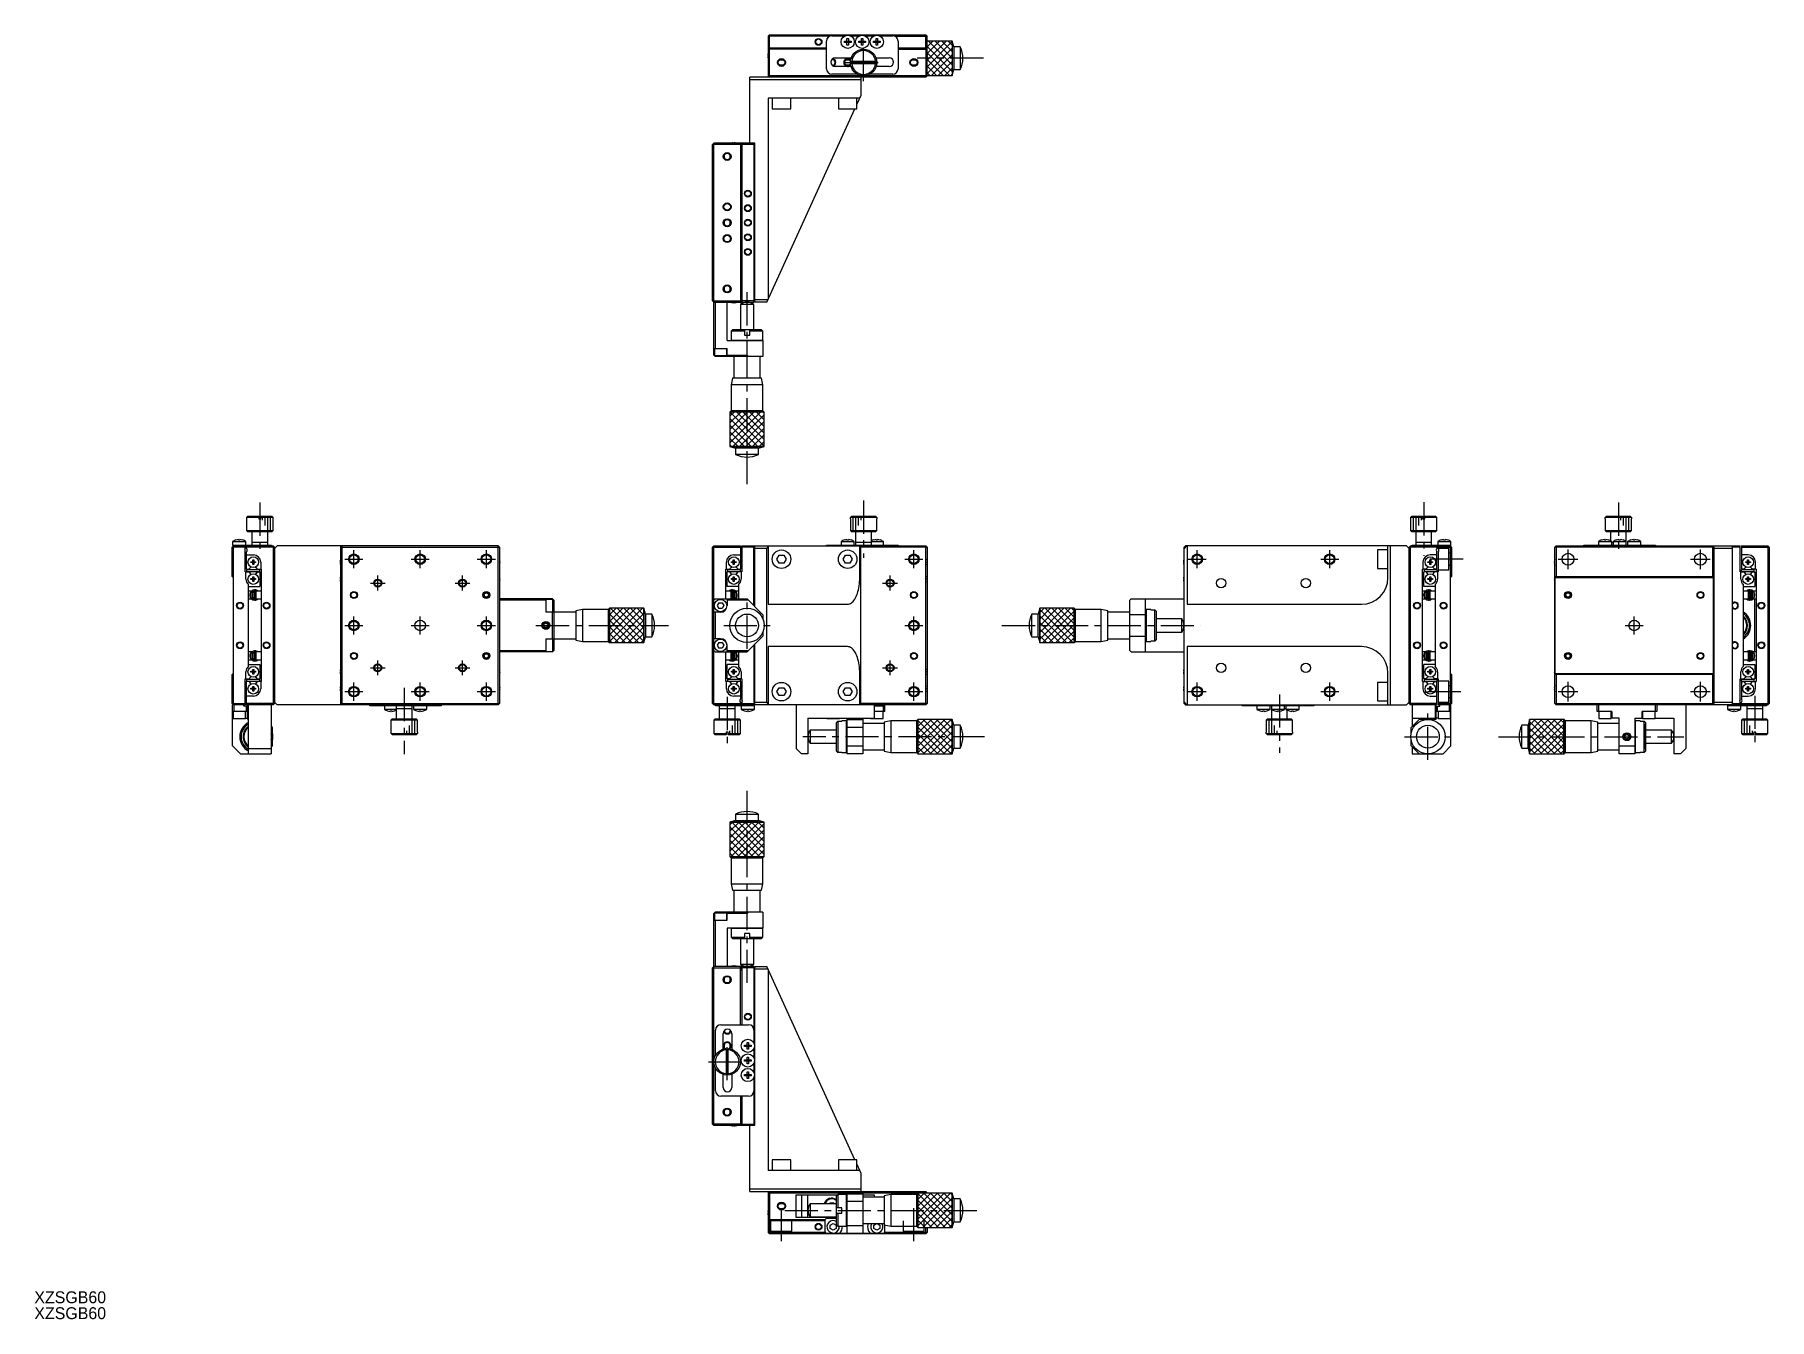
# Model space of a CAD drawing. Extents: x -258 to 397, y -12 to 473.
import ezdxf

# ---------------------------------------------------------------- set-up
doc = ezdxf.new("R2010")
doc.units = 0
doc.header["$LTSCALE"] = 10
doc.linetypes.add('CENTER', pattern=[2, 1.25, -0.25, 0.25, -0.25])
doc.linetypes.add('DASHED', pattern=[3.5, 2, -1.5])
doc.layers.get('0').update_dxf_attribs({"linetype": 'CONTINUOUS'})
doc.layers.add('CENTER', color=1, linetype='CENTER')
doc.styles.get("Standard").update_dxf_attribs({"font": 'FGP教科書体NT-M'})

msp = doc.modelspace()

# ---------------------------------------------------------------- texts
at = {"color": 7}
for p in [(-258.407331, -6.230779), (-258.407331, -12.230779)]:
    msp.add_text('XZSGB60', height=4.5, dxfattribs=at).set_placement(p)

# ---------------------------------------------------------------- linework, layer by layer
at = {"color": 7, "linetype": 'CONTINUOUS'}
for p, q in [((18.704448, 472.24967), (19.204448, 472.74967)), ((18.704448, 472.24967), (18.704448, 457.24967)), ((42.079948, 472.24967), (18.704448, 472.24967)), ((19.204448, 472.74967), (78.204448, 472.74967)), ((19.204448, 467.74967), (19.204448, 472.74967)), ((42.704448, 472.34967), (47.724652, 472.34967)), ((49.684244, 472.34967), (53.224652, 472.34967)), ((55.184244, 472.34967), (58.724652, 472.34967)), ((60.684244, 472.34967), (65.704448, 472.34967)), ((66.328948, 472.24967), (78.704448, 472.24967)), ((78.704448, 472.24967), (78.204448, 472.74967)), ((78.204448, 467.74967), (78.204448, 472.74967)), ((78.704448, 457.24967), (78.704448, 472.24967)), ((18.630304, 465.638286), (18.634926, 465.636031)), ((18.704448, 467.74967), (40.704448, 467.74967)), ((20.104448, 467.49967), (18.704448, 467.49967)), ((40.704448, 467.24967), (18.704448, 467.24967)), ((19.204448, 456.74967), (19.204448, 467.24967)), ((20.104448, 467.49967), (20.104448, 467.24967)), ((40.704448, 459.84967), (40.704448, 470.34967)), ((47.445859, 469.78967), (47.445859, 470.30967)), ((47.445859, 470.30967), (48.444448, 470.30967)), ((48.444448, 469.78967), (47.445859, 469.78967)), ((48.403073, 469.78967), (48.403073, 470.30967)), ((48.444448, 471.30826), (48.964448, 471.30826)), ((48.444448, 470.30967), (48.444448, 471.30826)), ((48.444448, 470.351045), (48.964448, 470.351045)), ((48.444448, 468.79108), (48.444448, 469.78967)), ((48.964448, 469.748295), (48.444448, 469.748295)), ((48.964448, 468.79108), (48.444448, 468.79108)), ((48.964448, 471.30826), (48.964448, 470.30967)), ((48.964448, 470.30967), (49.963038, 470.30967)), ((48.964448, 469.78967), (48.964448, 468.79108)), ((49.963038, 469.78967), (48.964448, 469.78967)), ((49.005823, 470.30967), (49.005823, 469.78967)), ((49.963038, 470.30967), (49.963038, 469.78967)), ((52.945859, 469.78967), (52.945859, 470.30967)), ((52.945859, 470.30967), (53.944448, 470.30967)), ((53.944448, 469.78967), (52.945859, 469.78967)), ((53.903073, 469.78967), (53.903073, 470.30967)), ((53.944448, 471.30826), (54.464448, 471.30826)), ((53.944448, 470.30967), (53.944448, 471.30826)), ((53.944448, 470.351045), (54.464448, 470.351045)), ((53.944448, 468.79108), (53.944448, 469.78967)), ((54.464448, 469.748295), (53.944448, 469.748295)), ((54.464448, 468.79108), (53.944448, 468.79108)), ((54.464448, 471.30826), (54.464448, 470.30967)), ((54.464448, 470.30967), (55.463038, 470.30967)), ((54.464448, 469.78967), (54.464448, 468.79108)), ((55.463038, 469.78967), (54.464448, 469.78967)), ((54.505823, 470.30967), (54.505823, 469.78967)), ((55.463038, 470.30967), (55.463038, 469.78967)), ((58.445859, 469.78967), (58.445859, 470.30967)), ((58.445859, 470.30967), (59.444448, 470.30967)), ((59.444448, 469.78967), (58.445859, 469.78967)), ((59.403073, 469.78967), (59.403073, 470.30967)), ((59.444448, 471.30826), (59.964448, 471.30826)), ((59.444448, 470.30967), (59.444448, 471.30826)), ((59.444448, 470.351045), (59.964448, 470.351045)), ((59.444448, 468.79108), (59.444448, 469.78967)), ((59.964448, 469.748295), (59.444448, 469.748295)), ((59.964448, 468.79108), (59.444448, 468.79108)), ((59.964448, 471.30826), (59.964448, 470.30967)), ((59.964448, 470.30967), (60.963038, 470.30967)), ((59.964448, 469.78967), (59.964448, 468.79108)), ((60.963038, 469.78967), (59.964448, 469.78967)), ((60.005823, 470.30967), (60.005823, 469.78967)), ((60.963038, 470.30967), (60.963038, 469.78967)), ((67.704448, 470.34967), (67.704448, 459.84967)), ((67.704448, 467.74967), (78.704448, 467.74967)), ((67.704448, 467.24967), (78.704448, 467.24967)), ((78.704448, 467.49967), (77.304448, 467.49967)), ((77.304448, 467.49967), (77.304448, 467.24967)), ((78.204448, 467.24967), (78.204448, 456.74967)), ((88.204455, 470.349669), (78.704448, 470.349669)), ((78.77397, 465.636031), (78.778592, 465.638286)), ((88.204455, 470.349669), (88.204455, 457.349671)), ((88.793943, 468.14967), (88.204455, 470.349669)), ((88.793943, 468.14967), (88.793943, 459.54967)), ((91.204454, 468.14967), (88.793943, 468.14967)), ((91.204454, 468.14967), (91.204454, 459.54967)), ((18.514589, 464.92967), (18.634926, 464.92967)), ((18.634926, 464.56967), (18.514589, 464.56967)), ((18.634926, 463.863309), (18.630304, 463.861054)), ((18.634926, 464.92967), (18.634926, 464.56967)), ((23.159382, 463.26301), (23.017062, 463.293701)), ((24.249514, 461.23633), (24.391834, 461.205639)), ((44.004448, 463.99967), (50.0207, 463.99967)), ((49.950765, 460.69967), (44.004448, 460.69967)), ((48.159382, 463.26301), (48.017062, 463.293701)), ((49.249514, 461.23633), (49.391834, 461.205639)), ((59.688422, 462.64967), (49.720474, 462.64967)), ((49.720474, 461.84967), (59.688422, 461.84967)), ((59.388197, 463.99967), (64.404448, 463.99967)), ((64.404448, 460.69967), (59.458131, 460.69967)), ((73.159382, 463.26301), (73.017062, 463.293701)), ((74.249514, 461.23633), (74.391834, 461.205639)), ((78.77397, 464.92967), (78.894307, 464.92967)), ((78.77397, 464.56967), (78.77397, 464.92967)), ((78.894307, 464.56967), (78.77397, 464.56967)), ((78.778592, 463.861054), (78.77397, 463.863309)), ((88.204455, 457.349671), (88.793943, 459.54967)), ((88.793943, 459.54967), (91.204454, 459.54967)), ((78.204448, 456.74967), (11.704448, 456.74967)), ((11.704448, 431.74967), (11.704448, 456.74967)), ((53.704448, 455.74967), (11.704448, 455.74967)), ((19.204448, 456.74967), (18.704448, 457.24967)), ((78.704448, 457.24967), (18.704448, 457.24967)), ((52.32958, 457.84967), (42.704448, 457.84967)), ((53.704448, 456.74967), (53.704448, 449.74967)), ((65.704448, 457.84967), (57.079317, 457.84967)), ((78.704448, 457.24967), (78.204448, 456.74967)), ((78.704448, 457.349671), (88.204455, 457.349671)), ((53.248722, 448.74967), (18.704448, 448.74967)), ((18.704448, 448.74967), (18.704448, 372.949179)), ((20.204448, 448.74967), (20.204448, 444.74967)), ((27.204448, 444.74967), (27.204448, 448.74967)), ((45.204448, 448.74967), (45.204448, 444.74967)), ((53.704448, 449.74967), (52.204448, 446.45822)), ((52.204448, 444.74967), (52.204448, 448.74967)), ((18.1578, 371.74967), (51.425817, 444.74967)), ((20.204448, 444.74967), (27.204448, 444.74967)), ((45.204448, 444.74967), (52.204448, 444.74967)), ((-1.795552, 431.74967), (-2.295552, 431.24967)), ((-2.295552, 372.24967), (-2.295552, 431.24967)), ((8.204448, 431.24967), (-2.295552, 431.24967)), ((13.704448, 431.74967), (-1.795552, 431.74967)), ((-1.795552, 351.74967), (-1.795552, 431.74967)), ((2.191108, 426.204604), (2.160417, 426.062284)), ((4.217788, 427.294736), (4.248479, 427.437056)), ((4.818087, 431.819192), (4.815832, 431.823814)), ((5.524448, 431.819192), (5.524448, 431.939529)), ((5.884448, 431.819192), (5.524448, 431.819192)), ((5.884448, 431.939529), (5.884448, 431.819192)), ((6.593064, 431.823814), (6.59081, 431.819192)), ((8.204448, 431.74967), (8.204448, 371.74967)), ((8.454448, 430.34967), (8.204448, 430.34967)), ((8.454448, 431.74967), (8.454448, 430.34967)), ((8.704448, 431.74967), (8.704448, 371.74967)), ((13.704448, 431.24967), (8.704448, 431.24967)), ((13.704448, 431.24967), (13.204448, 431.74967)), ((13.204448, 431.74967), (13.204448, 371.74967)), ((13.704448, 371.74967), (13.704448, 431.74967)), ((2.191108, 401.204604), (2.160417, 401.062284)), ((4.217788, 402.294736), (4.248479, 402.437056)), ((2.191108, 376.204604), (2.160417, 376.062284)), ((4.217788, 377.294736), (4.248479, 377.437056)), ((-2.295552, 372.24967), (-1.795552, 371.74967)), ((-2.295552, 372.24967), (8.204448, 372.24967)), ((-1.795552, 371.74967), (13.204448, 371.74967)), ((-1.295552, 371.74967), (-1.295552, 354.24967)), ((3.204448, 357.24967), (3.204448, 371.74967)), ((4.815832, 371.675526), (4.818087, 371.680148)), ((5.524448, 371.680148), (5.884448, 371.680148)), ((5.524448, 371.559811), (5.524448, 371.680148)), ((5.884448, 371.680148), (5.884448, 371.559811)), ((6.59081, 371.680148), (6.593064, 371.675526)), ((8.454448, 373.14967), (8.204448, 373.14967)), ((13.204444, 370.872161), (8.204452, 370.872161)), ((8.204452, 370.872161), (8.204452, 361.24967)), ((8.454448, 373.14967), (8.454448, 371.74967)), ((13.704448, 372.24967), (8.704448, 372.24967)), ((13.204444, 361.24967), (13.204444, 370.872161)), ((13.704448, 372.24967), (13.204448, 371.74967)), ((13.704448, 372.74967), (18.613526, 372.74967)), ((18.1578, 371.74967), (13.704448, 371.74967)), ((5.204448, 361.24967), (4.704448, 360.74967)), ((9.704448, 360.74967), (4.704448, 360.74967)), ((4.704448, 360.74967), (4.704448, 357.44967)), ((16.204448, 361.24967), (5.204448, 361.24967)), ((9.704448, 361.24967), (9.704448, 359.24967)), ((11.704448, 359.24967), (11.704448, 361.24967)), ((16.704448, 360.74967), (11.704448, 360.74967)), ((16.704448, 360.74967), (16.204448, 361.24967)), ((16.704448, 357.44967), (16.704448, 360.74967)), ((-1.795552, 354.24967), (3.204448, 354.24967)), ((-1.645552, 354.24967), (-1.645552, 351.64967)), ((3.054448, 351.64967), (3.054448, 354.24967)), ((3.204448, 357.24967), (16.704448, 357.24967)), ((3.204448, 351.24967), (3.204448, 354.24967)), ((4.704448, 357.44967), (4.904448, 357.24967)), ((4.704448, 357.44967), (16.704448, 357.44967)), ((9.704448, 359.24967), (11.704448, 359.24967)), ((10.704448, 351.74967), (10.704448, 357.24967)), ((16.504448, 357.24967), (16.704448, 357.44967)), ((16.704448, 357.24967), (16.704448, 351.24967)), ((-1.795552, 351.74967), (-1.295552, 351.24967)), ((-1.645552, 351.64967), (3.054448, 351.64967)), ((16.704448, 351.24967), (-1.295552, 351.24967)), ((3.204448, 351.74967), (10.704448, 351.74967)), ((5.704448, 351.24967), (5.704448, 342.99967)), ((10.704448, 351.74967), (11.204448, 351.24967)), ((15.704448, 342.99967), (15.704448, 351.24967)), ((5.204451, 342.99967), (4.704452, 340.499671)), ((16.204445, 342.99967), (5.204451, 342.99967)), ((16.704444, 340.499671), (16.204445, 342.99967)), ((16.704444, 340.499671), (4.704452, 340.499671)), ((4.704452, 340.499671), (4.704452, 330.749666)), ((16.704444, 330.749666), (16.704444, 340.499671)), ((4.704452, 330.749666), (4.204449, 330.249664)), ((17.204447, 330.249664), (4.204449, 330.249664)), ((4.204449, 330.249664), (4.204449, 317.249663)), ((4.204449, 330.249664), (4.204449, 317.249663)), ((17.204447, 330.249664), (4.204449, 330.249664)), ((16.704444, 330.749666), (4.704452, 330.749666)), ((17.204447, 330.249664), (16.704444, 330.749666)), ((17.204447, 317.249663), (17.204447, 330.249664)), ((17.204447, 317.249663), (17.204447, 330.249664)), ((17.204447, 317.249663), (4.204449, 317.249663)), ((4.204449, 317.249663), (6.404448, 316.660175)), ((4.204449, 317.249663), (17.204447, 317.249663)), ((15.004448, 316.660175), (6.404448, 316.660175)), ((6.404448, 316.660175), (6.404448, 314.249664)), ((15.004448, 316.660175), (17.204447, 317.249663)), ((15.004448, 314.249664), (15.004448, 316.660175)), ((15.004448, 314.249664), (6.404448, 314.249664)), ((-177.737451, 290.991104), (-178.237451, 290.491104)), ((-173.637451, 290.491104), (-178.237451, 290.491104)), ((-178.237451, 290.491104), (-178.237451, 285.491104)), ((-177.737451, 290.991104), (-173.637451, 290.991104)), ((-173.637451, 290.991104), (-173.637451, 289.991104)), ((-173.637451, 289.991104), (-172.837451, 289.991104)), ((-172.837451, 290.991104), (-168.737451, 290.991104)), ((-172.837451, 289.991104), (-172.837451, 290.991104)), ((-168.237451, 290.491104), (-172.837451, 290.491104)), ((-168.237451, 290.491104), (-168.737451, 290.991104)), ((-168.237451, 285.491104), (-168.237451, 290.491104)), ((49.704448, 289.991104), (49.720474, 289.991104)), ((49.704448, 289.991104), (49.704448, 285.491104)), ((49.720474, 290.491104), (50.222261, 290.991104)), ((49.720474, 289.991104), (49.720474, 290.491104)), ((59.688422, 290.491104), (49.720474, 290.491104)), ((50.222261, 290.991104), (59.186635, 290.991104)), ((59.186635, 290.991104), (59.688422, 290.491104)), ((59.688422, 290.491104), (59.688422, 289.991104)), ((59.688422, 289.991104), (59.704448, 289.991104)), ((59.704448, 285.491104), (59.704448, 289.991104)), ((261.696359, 290.991104), (261.196359, 290.491104)), ((265.796359, 290.491104), (261.196359, 290.491104)), ((261.196359, 290.491104), (261.196359, 285.491104)), ((261.696359, 290.991104), (265.796359, 290.991104)), ((265.796359, 290.991104), (265.796359, 289.991104)), ((265.796359, 289.991104), (266.596359, 289.991104)), ((266.596359, 290.991104), (270.696359, 290.991104)), ((266.596359, 289.991104), (266.596359, 290.991104)), ((271.196359, 290.491104), (266.596359, 290.491104)), ((271.196359, 290.491104), (270.696359, 290.991104)), ((271.196359, 285.491104), (271.196359, 290.491104)), ((334.696597, 289.991104), (334.712623, 289.991104)), ((334.696597, 289.991104), (334.696597, 285.491104)), ((334.712623, 290.491104), (335.21441, 290.991104)), ((334.712623, 289.991104), (334.712623, 290.491104)), ((344.680571, 290.491104), (334.712623, 290.491104)), ((335.21441, 290.991104), (344.178784, 290.991104)), ((344.178784, 290.991104), (344.680571, 290.491104)), ((344.680571, 290.491104), (344.680571, 289.991104)), ((344.680571, 289.991104), (344.696597, 289.991104)), ((344.696597, 285.491104), (344.696597, 289.991104)), ((-182.296041, 281.953685), (-182.299384, 281.96054)), ((-181.297451, 281.953685), (-181.297451, 282.126056)), ((-180.777451, 281.953685), (-181.297451, 281.953685)), ((-180.777451, 282.126056), (-180.777451, 281.953685)), ((-179.775518, 281.96054), (-179.778862, 281.953685)), ((-178.237451, 285.491104), (-168.237451, 285.491104)), ((-178.237451, 285.491104), (-177.737451, 284.991104)), ((-168.737451, 284.991104), (-177.737451, 284.991104)), ((-176.237451, 284.991104), (-176.237451, 279.991104)), ((-170.237451, 279.991104), (-170.237451, 284.991104)), ((-168.737451, 284.991104), (-168.237451, 285.491104)), ((47.445859, 281.953685), (47.442515, 281.96054)), ((48.444448, 281.953685), (48.444448, 282.126056)), ((48.964448, 281.953685), (48.444448, 281.953685)), ((48.964448, 282.126056), (48.964448, 281.953685)), ((49.704448, 285.491104), (59.704448, 285.491104)), ((49.704448, 285.491104), (50.204448, 284.991104)), ((49.966381, 281.96054), (49.963038, 281.953685)), ((59.204448, 284.991104), (50.204448, 284.991104)), ((51.704448, 284.991104), (51.704448, 279.991104)), ((57.704448, 279.991104), (57.704448, 284.991104)), ((58.445859, 281.953685), (58.442515, 281.96054)), ((59.204448, 284.991104), (59.704448, 285.491104)), ((59.444448, 281.953685), (59.444448, 282.126056)), ((59.964448, 281.953685), (59.444448, 281.953685)), ((59.964448, 282.126056), (59.964448, 281.953685)), ((60.966381, 281.96054), (60.963038, 281.953685)), ((261.196359, 285.491104), (261.696359, 284.991104)), ((261.196359, 285.491104), (271.196359, 285.491104)), ((270.696359, 284.991104), (261.696359, 284.991104)), ((263.196359, 284.991104), (263.196359, 279.991104)), ((269.196359, 279.991104), (269.196359, 284.991104)), ((270.696359, 284.991104), (271.196359, 285.491104)), ((272.73777, 281.953685), (272.734426, 281.96054)), ((273.736359, 281.953685), (273.736359, 282.126056)), ((274.256359, 281.953685), (273.736359, 281.953685)), ((274.256359, 282.126056), (274.256359, 281.953685)), ((275.258292, 281.96054), (275.254949, 281.953685)), ((333.438008, 281.953685), (333.434664, 281.96054)), ((334.436597, 281.953685), (334.436597, 282.126056)), ((334.956597, 281.953685), (334.436597, 281.953685)), ((334.696597, 285.491104), (344.696597, 285.491104)), ((334.696597, 285.491104), (335.196597, 284.991104)), ((334.956597, 282.126056), (334.956597, 281.953685)), ((344.196597, 284.991104), (335.196597, 284.991104)), ((335.95853, 281.96054), (335.955187, 281.953685)), ((336.696597, 284.991104), (336.696597, 281.672233)), ((338.938008, 281.953685), (338.934664, 281.96054)), ((339.936597, 281.953685), (339.936597, 282.126056)), ((340.456597, 281.953685), (339.936597, 281.953685)), ((340.456597, 282.126056), (340.456597, 281.953685)), ((341.45853, 281.96054), (341.455187, 281.953685)), ((342.696597, 279.991104), (342.696597, 284.991104)), ((344.196597, 284.991104), (344.696597, 285.491104)), ((344.438008, 281.953685), (344.434664, 281.96054)), ((345.436597, 281.953685), (345.436597, 282.126056)), ((345.956597, 281.953685), (345.436597, 281.953685)), ((345.956597, 282.126056), (345.956597, 281.953685)), ((346.95853, 281.96054), (346.955187, 281.953685)), ((-183.237451, 279.691104), (-183.737451, 279.191104)), ((-183.737451, 268.191104), (-183.737451, 279.191104)), ((-178.737451, 279.191104), (-183.737451, 279.191104)), ((-183.537451, 281.382761), (-178.537451, 281.382761)), ((-183.537451, 281.382761), (-183.537451, 279.991104)), ((-183.537451, 279.991104), (-168.837451, 279.991104)), ((-183.337451, 279.691104), (-183.337451, 279.991104)), ((-183.337451, 279.691104), (-168.237451, 279.691104)), ((-183.237451, 219.691104), (-183.237451, 279.691104)), ((-178.737451, 278.752542), (-178.737451, 279.691104)), ((-178.737451, 269.891104), (-178.737451, 277.429666)), ((-178.537451, 279.991104), (-178.537451, 281.382761)), ((-178.237451, 278.752542), (-178.237451, 279.691104)), ((-167.737451, 279.191104), (-178.237451, 279.191104)), ((-178.237451, 270.891104), (-178.237451, 277.429666)), ((-178.237451, 276.341104), (-175.687451, 276.341104)), ((-170.237451, 280.991104), (-176.237451, 280.991104)), ((-168.837451, 279.991104), (-168.837451, 279.691104)), ((-167.737451, 279.191104), (-168.237451, 279.691104)), ((-168.237451, 279.691104), (-168.237451, 219.691104)), ((-166.737451, 279.691104), (-167.737451, 278.691104)), ((-167.737451, 279.191104), (-167.737451, 220.191104)), ((-83.237451, 279.691104), (-166.737451, 279.691104)), ((-142.237451, 279.691104), (-142.737451, 279.191104)), ((-142.737451, 219.691104), (-142.737451, 279.691104)), ((-142.737451, 279.191104), (-82.737451, 279.191104)), ((-142.237451, 279.691104), (-142.237451, 219.691104)), ((-82.737451, 279.191104), (-83.237451, 279.691104)), ((-83.237451, 219.691104), (-83.237451, 279.691104)), ((-82.737451, 279.191104), (-82.737451, 220.191104)), ((-2.295552, 279.191104), (-1.795552, 279.691104)), ((-2.295552, 220.191104), (-2.295552, 279.191104)), ((-2.295552, 279.191104), (8.204448, 279.191104)), ((-1.795552, 279.691104), (8.204448, 279.691104)), ((-1.795552, 219.691104), (-1.795552, 279.691104)), ((5.654448, 276.341104), (8.204448, 276.341104)), ((8.204448, 279.691104), (8.204448, 270.891104)), ((8.704448, 279.691104), (78.204448, 279.691104)), ((8.704448, 279.691104), (8.704448, 269.891104)), ((13.704448, 279.191104), (8.704448, 279.191104)), ((13.704448, 279.191104), (13.204448, 279.691104)), ((13.204448, 257.191104), (13.204448, 279.691104)), ((13.704448, 256.691104), (13.704448, 279.691104)), ((18.1578, 278.691104), (13.704448, 278.691104)), ((18.613526, 279.691104), (18.1578, 278.691104)), ((18.1578, 220.691104), (18.1578, 278.691104)), ((18.704448, 279.691104), (18.704448, 257.691104)), ((21.972397, 274.691104), (22.838423, 276.191104)), ((22.838423, 276.191104), (24.570473, 276.191104)), ((24.570473, 276.191104), (25.436499, 274.691104)), ((40.704448, 279.691104), (40.704448, 279.991104)), ((40.704448, 279.991104), (67.704448, 279.991104)), ((46.204448, 281.382761), (51.204448, 281.382761)), ((46.204448, 281.382761), (46.204448, 279.991104)), ((46.972397, 274.691104), (47.838423, 276.191104)), ((47.838423, 276.191104), (49.570473, 276.191104)), ((49.570473, 276.191104), (50.436499, 274.691104)), ((51.204448, 279.991104), (51.204448, 281.382761)), ((57.704448, 280.991104), (51.704448, 280.991104)), ((53.248722, 267.691104), (53.248722, 279.691104)), ((53.704448, 219.691104), (53.704448, 279.691104)), ((78.704448, 279.191104), (53.704448, 279.191104)), ((57.704448, 281.382761), (62.204448, 281.382761)), ((62.204448, 279.991104), (62.204448, 281.382761)), ((67.704448, 279.991104), (67.704448, 279.691104)), ((78.704448, 279.191104), (78.204448, 279.691104)), ((78.204448, 219.691104), (78.204448, 279.691104)), ((78.704448, 279.191104), (78.704448, 220.191104)), ((176.196359, 279.691104), (175.696359, 279.191104)), ((176.696359, 279.691104), (175.696359, 278.691104)), ((176.196359, 279.191104), (175.696359, 279.191104)), ((175.696359, 220.191104), (175.696359, 279.191104)), ((176.196359, 279.191104), (176.196359, 279.691104)), ((259.696359, 279.691104), (176.196359, 279.691104)), ((176.895868, 279.691104), (176.895868, 257.691104)), ((248.696359, 278.191104), (248.696359, 271.191104)), ((252.696359, 278.191104), (248.696359, 278.191104)), ((252.696359, 267.691104), (252.696359, 279.691104)), ((253.696359, 219.691104), (253.696359, 279.691104)), ((260.696359, 278.691104), (259.696359, 279.691104)), ((261.196359, 279.691104), (260.696359, 279.191104)), ((260.696359, 220.191104), (260.696359, 279.191104)), ((271.196359, 279.191104), (260.696359, 279.191104)), ((261.196359, 279.691104), (276.296359, 279.691104)), ((261.196359, 219.691104), (261.196359, 279.691104)), ((261.796359, 279.691104), (261.796359, 279.991104)), ((261.796359, 279.991104), (276.496359, 279.991104)), ((269.196359, 280.991104), (263.196359, 280.991104)), ((271.196359, 276.341104), (268.646359, 276.341104)), ((271.196359, 279.691104), (271.196359, 278.752542)), ((271.196359, 270.891104), (271.196359, 277.429666)), ((271.496359, 281.382761), (276.496359, 281.382761)), ((271.496359, 281.382761), (271.496359, 279.991104)), ((271.696359, 279.691104), (271.696359, 278.752542)), ((271.696359, 279.191104), (276.696359, 279.191104)), ((271.696359, 277.429666), (271.696359, 269.891104)), ((276.196359, 279.691104), (276.696359, 279.191104)), ((276.196359, 279.691104), (276.196359, 219.691104)), ((276.296359, 279.991104), (276.296359, 279.691104)), ((276.496359, 279.991104), (276.496359, 281.382761)), ((276.696359, 279.191104), (276.696359, 268.191104)), ((316.196597, 279.691104), (315.696597, 279.191104)), ((315.696597, 220.191104), (315.696597, 279.191104)), ((375.696597, 279.191104), (315.696597, 279.191104)), ((316.196597, 279.691104), (385.696597, 279.691104)), ((316.196597, 279.691104), (316.196597, 268.191104)), ((326.696597, 279.691104), (326.696597, 279.991104)), ((326.696597, 279.991104), (353.696597, 279.991104)), ((332.196597, 281.382761), (332.196597, 279.991104)), ((332.196597, 281.382761), (337.196597, 281.382761)), ((337.196597, 279.991104), (337.196597, 281.382761)), ((337.696597, 280.991104), (337.196597, 280.991104)), ((337.696597, 281.382761), (337.696597, 279.991104)), ((337.696597, 281.382761), (342.696597, 281.382761)), ((343.196597, 281.382761), (343.196597, 279.991104)), ((343.196597, 281.382761), (348.196597, 281.382761)), ((348.196597, 279.991104), (348.196597, 281.382761)), ((353.696597, 279.991104), (353.696597, 279.691104)), ((375.696597, 279.191104), (375.196597, 279.691104)), ((375.196597, 279.691104), (375.196597, 268.191104)), ((375.696597, 279.191104), (375.696597, 220.191104)), ((382.696597, 278.691104), (375.696597, 278.691104)), ((382.696597, 279.691104), (382.696597, 219.691104)), ((385.696597, 279.191104), (382.696597, 279.191104)), ((385.696597, 269.891104), (385.696597, 279.691104)), ((386.196597, 279.691104), (396.196597, 279.691104)), ((386.196597, 279.691104), (386.196597, 270.891104)), ((386.196597, 279.191104), (396.696597, 279.191104)), ((388.746597, 276.341104), (386.196597, 276.341104)), ((396.196597, 279.691104), (396.696597, 279.191104)), ((396.196597, 279.691104), (396.196597, 219.691104)), ((396.696597, 279.191104), (396.696597, 220.191104)), ((-178.737451, 269.891104), (-177.288257, 269.891104)), ((-178.487451, 267.191104), (-178.487451, 269.891104)), ((-178.237451, 270.891104), (-177.288257, 270.891104)), ((-173.437451, 270.691104), (-178.237451, 270.691104)), ((-178.237451, 270.691104), (-178.237451, 270.091104)), ((-178.237451, 270.091104), (-173.437451, 270.091104)), ((-177.288257, 270.891104), (-177.138091, 271.151199)), ((-177.138091, 269.631009), (-177.288257, 269.891104)), ((-176.623813, 273.411104), (-176.623813, 273.771104)), ((-176.623813, 273.771104), (-175.917451, 273.771104)), ((-175.917451, 273.411104), (-176.623813, 273.411104)), ((-175.917451, 274.477465), (-175.557451, 274.477465)), ((-175.917451, 273.771104), (-175.917451, 274.477465)), ((-175.907079, 273.760732), (-175.917451, 273.771104)), ((-175.907079, 273.421476), (-175.917451, 273.411104)), ((-175.917451, 272.704742), (-175.917451, 273.411104)), ((-175.557451, 272.704742), (-175.917451, 272.704742)), ((-175.907079, 273.760732), (-175.567823, 273.760732)), ((-175.907079, 273.421476), (-175.907079, 273.760732)), ((-175.567823, 273.421476), (-175.907079, 273.421476)), ((-175.567823, 273.760732), (-175.557451, 273.771104)), ((-175.567823, 273.760732), (-175.567823, 273.421476)), ((-175.567823, 273.421476), (-175.557451, 273.411104)), ((-175.557451, 274.477465), (-175.557451, 273.771104)), ((-175.557451, 273.771104), (-174.85109, 273.771104)), ((-175.557451, 273.411104), (-175.557451, 272.704742)), ((-174.85109, 273.411104), (-175.557451, 273.411104)), ((-174.85109, 273.771104), (-174.85109, 273.411104)), ((-174.336811, 271.151199), (-174.186645, 270.891104)), ((-174.186645, 269.891104), (-174.336811, 269.631009)), ((-174.186645, 270.891104), (-172.737451, 270.891104)), ((-174.186645, 269.891104), (-173.237451, 269.891104)), ((-173.437451, 270.691104), (-173.437451, 270.091104)), ((-173.237451, 269.891104), (-173.237451, 264.391104)), ((-172.937451, 273.591104), (-172.937451, 270.891104)), ((-172.737451, 270.891104), (-172.737451, 228.491104)), ((-142.92731, 273.771104), (-142.806973, 273.771104)), ((-142.806973, 273.411104), (-142.92731, 273.411104)), ((-142.811595, 274.47972), (-142.806973, 274.477465)), ((-142.806973, 272.704742), (-142.811595, 272.702488)), ((-142.806973, 273.771104), (-142.806973, 273.411104)), ((-82.667929, 274.477465), (-82.663307, 274.47972)), ((-82.667929, 273.411104), (-82.667929, 273.771104)), ((-82.667929, 273.771104), (-82.547592, 273.771104)), ((-82.547592, 273.411104), (-82.667929, 273.411104)), ((-82.663307, 272.702488), (-82.667929, 272.704742)), ((2.704448, 259.691104), (2.704448, 270.891104)), ((2.704448, 270.891104), (4.153642, 270.891104)), ((2.904448, 270.891104), (2.904448, 273.591104)), ((3.204448, 264.391104), (3.204448, 269.891104)), ((4.153642, 269.891104), (3.204448, 269.891104)), ((3.404448, 270.091104), (3.404448, 270.691104)), ((8.204448, 270.691104), (3.404448, 270.691104)), ((3.404448, 270.091104), (8.204448, 270.091104)), ((4.303808, 271.151199), (4.153642, 270.891104)), ((4.153642, 269.891104), (4.303808, 269.631009)), ((4.818087, 273.411104), (4.818087, 273.771104)), ((4.818087, 273.771104), (5.524448, 273.771104)), ((5.524448, 273.411104), (4.818087, 273.411104)), ((5.524448, 274.477465), (5.884448, 274.477465)), ((5.524448, 273.771104), (5.524448, 274.477465)), ((5.53482, 273.760732), (5.524448, 273.771104)), ((5.53482, 273.421476), (5.524448, 273.411104)), ((5.524448, 272.704742), (5.524448, 273.411104)), ((5.884448, 272.704742), (5.524448, 272.704742)), ((5.53482, 273.760732), (5.874076, 273.760732)), ((5.53482, 273.421476), (5.53482, 273.760732)), ((5.874076, 273.421476), (5.53482, 273.421476)), ((5.874076, 273.760732), (5.884448, 273.771104)), ((5.874076, 273.760732), (5.874076, 273.421476)), ((5.874076, 273.421476), (5.884448, 273.411104)), ((5.884448, 274.477465), (5.884448, 273.771104)), ((5.884448, 273.771104), (6.59081, 273.771104)), ((6.59081, 273.411104), (5.884448, 273.411104)), ((5.884448, 273.411104), (5.884448, 272.704742)), ((6.59081, 273.771104), (6.59081, 273.411104)), ((7.255254, 270.891104), (7.105088, 271.151199)), ((7.105088, 269.631009), (7.255254, 269.891104)), ((7.255254, 270.891104), (8.204448, 270.891104)), ((8.704448, 269.891104), (7.255254, 269.891104)), ((8.204448, 270.091104), (8.204448, 270.691104)), ((8.454448, 269.891104), (8.454448, 267.191104)), ((22.838423, 273.191104), (21.972397, 274.691104)), ((24.570473, 273.191104), (22.838423, 273.191104)), ((25.436499, 274.691104), (24.570473, 273.191104)), ((47.838423, 273.191104), (46.972397, 274.691104)), ((49.570473, 273.191104), (47.838423, 273.191104)), ((50.436499, 274.691104), (49.570473, 273.191104)), ((78.77397, 274.477465), (78.778592, 274.47972)), ((78.77397, 273.411104), (78.77397, 273.771104)), ((78.77397, 273.771104), (78.894307, 273.771104)), ((78.894307, 273.411104), (78.77397, 273.411104)), ((78.778592, 272.702488), (78.77397, 272.704742)), ((175.5065, 273.771104), (175.626837, 273.771104)), ((175.626837, 273.411104), (175.5065, 273.411104)), ((175.622215, 274.47972), (175.626837, 274.477465)), ((175.626837, 272.704742), (175.622215, 272.702488)), ((175.626837, 273.771104), (175.626837, 273.411104)), ((248.696359, 271.191104), (252.696359, 271.191104)), ((265.696359, 228.491104), (265.696359, 270.891104)), ((267.145553, 270.891104), (265.696359, 270.891104)), ((265.896359, 273.591104), (265.896359, 270.891104)), ((266.196359, 264.391104), (266.196359, 269.891104)), ((267.145553, 269.891104), (266.196359, 269.891104)), ((266.396359, 270.691104), (266.396359, 270.091104)), ((271.196359, 270.691104), (266.396359, 270.691104)), ((266.396359, 270.091104), (271.196359, 270.091104)), ((267.145553, 270.891104), (267.295719, 271.151199)), ((267.145553, 269.891104), (267.295719, 269.631009)), ((267.809998, 273.411104), (267.809998, 273.771104)), ((267.809998, 273.771104), (268.516359, 273.771104)), ((268.516359, 273.411104), (267.809998, 273.411104)), ((268.516359, 274.477465), (268.876359, 274.477465)), ((268.516359, 273.771104), (268.516359, 274.477465)), ((268.526731, 273.760732), (268.516359, 273.771104)), ((268.526731, 273.421476), (268.516359, 273.411104)), ((268.516359, 272.704742), (268.516359, 273.411104)), ((268.876359, 272.704742), (268.516359, 272.704742)), ((268.526731, 273.421476), (268.526731, 273.760732)), ((268.526731, 273.760732), (268.865987, 273.760732)), ((268.865987, 273.421476), (268.526731, 273.421476)), ((268.865987, 273.760732), (268.876359, 273.771104)), ((268.865987, 273.760732), (268.865987, 273.421476)), ((268.865987, 273.421476), (268.876359, 273.411104)), ((268.876359, 274.477465), (268.876359, 273.771104)), ((268.876359, 273.771104), (269.58272, 273.771104)), ((268.876359, 273.411104), (268.876359, 272.704742)), ((269.58272, 273.411104), (268.876359, 273.411104)), ((269.58272, 273.771104), (269.58272, 273.411104)), ((270.096999, 271.151199), (270.247165, 270.891104)), ((270.096999, 269.631009), (270.247165, 269.891104)), ((271.196359, 270.891104), (270.247165, 270.891104)), ((271.696359, 269.891104), (270.247165, 269.891104)), ((271.196359, 270.691104), (271.196359, 270.091104)), ((271.446359, 269.891104), (271.446359, 267.191104)), ((315.506738, 273.771104), (315.627075, 273.771104)), ((315.627075, 273.411104), (315.506738, 273.411104)), ((315.622453, 274.47972), (315.627075, 274.477465)), ((315.627075, 272.704742), (315.622453, 272.702488)), ((315.627075, 273.771104), (315.627075, 273.411104)), ((375.766119, 274.477465), (375.770741, 274.47972)), ((375.766119, 273.771104), (375.886456, 273.771104)), ((375.766119, 273.411104), (375.766119, 273.771104)), ((375.886456, 273.411104), (375.766119, 273.411104)), ((375.770741, 272.702488), (375.766119, 272.704742)), ((385.696597, 269.891104), (387.145791, 269.891104)), ((385.946597, 267.191104), (385.946597, 269.891104)), ((387.145791, 270.891104), (386.196597, 270.891104)), ((386.196597, 270.091104), (386.196597, 270.691104)), ((390.996597, 270.691104), (386.196597, 270.691104)), ((386.196597, 270.091104), (390.996597, 270.091104)), ((387.295957, 271.151199), (387.145791, 270.891104)), ((387.295957, 269.631009), (387.145791, 269.891104)), ((387.810236, 273.411104), (387.810236, 273.771104)), ((387.810236, 273.771104), (388.516597, 273.771104)), ((388.516597, 273.411104), (387.810236, 273.411104)), ((388.516597, 274.477465), (388.876597, 274.477465)), ((388.516597, 273.771104), (388.516597, 274.477465)), ((388.526969, 273.760732), (388.516597, 273.771104)), ((388.526969, 273.421476), (388.516597, 273.411104)), ((388.516597, 272.704742), (388.516597, 273.411104)), ((388.876597, 272.704742), (388.516597, 272.704742)), ((388.526969, 273.421476), (388.526969, 273.760732)), ((388.526969, 273.760732), (388.866225, 273.760732)), ((388.866225, 273.421476), (388.526969, 273.421476)), ((388.866225, 273.760732), (388.876597, 273.771104)), ((388.866225, 273.760732), (388.866225, 273.421476)), ((388.866225, 273.421476), (388.876597, 273.411104)), ((388.876597, 274.477465), (388.876597, 273.771104)), ((388.876597, 273.771104), (389.582959, 273.771104)), ((388.876597, 273.411104), (388.876597, 272.704742)), ((389.582959, 273.411104), (388.876597, 273.411104)), ((389.582959, 273.771104), (389.582959, 273.411104)), ((390.247403, 270.891104), (390.097237, 271.151199)), ((390.247403, 269.891104), (390.097237, 269.631009)), ((391.696597, 270.891104), (390.247403, 270.891104)), ((390.247403, 269.891104), (391.196597, 269.891104)), ((390.996597, 270.091104), (390.996597, 270.691104)), ((391.196597, 269.891104), (391.196597, 264.391104)), ((391.496597, 270.891104), (391.496597, 273.591104)), ((391.696597, 270.891104), (391.696597, 228.491104)), ((-183.737451, 268.191104), (-183.387451, 267.841104)), ((-183.387451, 267.841104), (-183.387451, 231.541104)), ((-177.537451, 234.270166), (-177.537451, 265.112042)), ((-177.537451, 264.391104), (-173.237451, 264.391104)), ((-176.373696, 262.691104), (-177.537451, 262.691104)), ((-176.737451, 262.107619), (-176.237451, 262.636787)), ((-176.737451, 260.274589), (-176.737451, 262.107619)), ((-176.623813, 267.011104), (-176.623813, 267.371104)), ((-176.623813, 267.371104), (-175.917451, 267.371104)), ((-175.917451, 267.011104), (-176.623813, 267.011104)), ((-175.737451, 262.691104), (-176.237451, 262.691104)), ((-176.237451, 262.691104), (-176.237451, 259.691104)), ((-175.901537, 262.978685), (-175.919529, 262.970885)), ((-175.917451, 268.077465), (-175.557451, 268.077465)), ((-175.917451, 267.371104), (-175.917451, 268.077465)), ((-175.907079, 267.360732), (-175.917451, 267.371104)), ((-175.907079, 267.021476), (-175.917451, 267.011104)), ((-175.917451, 266.304742), (-175.917451, 267.011104)), ((-175.557451, 266.304742), (-175.917451, 266.304742)), ((-175.907079, 267.360732), (-175.567823, 267.360732)), ((-175.907079, 267.021476), (-175.907079, 267.360732)), ((-175.567823, 267.021476), (-175.907079, 267.021476)), ((-175.845096, 263.000925), (-175.901982, 262.979544)), ((-175.748746, 262.620909), (-175.734202, 262.626675)), ((-175.737609, 262.626314), (-175.332494, 262.734793)), ((-175.737451, 259.691104), (-175.737451, 262.691104)), ((-175.332451, 262.191104), (-175.737451, 262.191104)), ((-175.734202, 262.626675), (-175.71994, 262.631491)), ((-175.71994, 262.631491), (-175.705448, 262.635576)), ((-175.705448, 262.635576), (-175.690761, 262.638919)), ((-175.690761, 262.638919), (-175.67592, 262.64151)), ((-175.67592, 262.64151), (-175.660961, 262.64334)), ((-175.660961, 262.64334), (-175.645925, 262.644404)), ((-175.645925, 262.644404), (-175.630851, 262.644699)), ((-175.630851, 262.644699), (-175.615779, 262.644222)), ((-175.615779, 262.644222), (-175.600749, 262.642975)), ((-175.600749, 262.642975), (-175.585801, 262.640963)), ((-175.585801, 262.640963), (-175.570974, 262.638189)), ((-175.570974, 262.638189), (-175.556308, 262.634663)), ((-175.567823, 267.360732), (-175.557451, 267.371104)), ((-175.567823, 267.360732), (-175.567823, 267.021476)), ((-175.567823, 267.021476), (-175.557451, 267.011104)), ((-175.557451, 268.077465), (-175.557451, 267.371104)), ((-175.557451, 267.371104), (-174.85109, 267.371104)), ((-175.557451, 267.011104), (-175.557451, 266.304742)), ((-174.85109, 267.011104), (-175.557451, 267.011104)), ((-175.556308, 262.634663), (-175.541841, 262.630395)), ((-175.541841, 262.630395), (-175.52761, 262.625397)), ((-175.537451, 262.191104), (-175.537451, 262.629288)), ((-175.52761, 262.625397), (-175.513652, 262.619684)), ((-175.513652, 262.619684), (-175.500003, 262.613271)), ((-175.500003, 262.613271), (-175.486697, 262.606178)), ((-175.486697, 262.606178), (-175.473768, 262.598423)), ((-175.473768, 262.598423), (-175.461248, 262.59003)), ((-175.461248, 262.59003), (-175.449167, 262.581021)), ((-175.449167, 262.581021), (-175.437554, 262.57142)), ((-175.437554, 262.57142), (-175.426437, 262.561253)), ((-175.426437, 262.561253), (-175.415842, 262.550548)), ((-175.415842, 262.550548), (-175.405794, 262.539332)), ((-175.405794, 262.539332), (-175.396316, 262.527635)), ((-175.396316, 262.527635), (-175.387428, 262.515487)), ((-175.387428, 262.515487), (-175.379151, 262.502918)), ((-175.379151, 262.502918), (-175.371503, 262.48996)), ((-175.371503, 262.48996), (-175.364501, 262.476646)), ((-175.364501, 262.476646), (-175.35816, 262.463007)), ((-175.35816, 262.463007), (-175.352494, 262.449078)), ((-175.352494, 262.449078), (-175.347514, 262.434891)), ((-175.347514, 262.434891), (-175.343231, 262.420481)), ((-175.343231, 262.420481), (-175.339653, 262.405883)), ((-175.339653, 262.405883), (-175.336789, 262.391131)), ((-175.336789, 262.391131), (-175.334644, 262.376259)), ((-175.334644, 262.376259), (-175.333223, 262.361304)), ((-175.333223, 262.361304), (-175.332527, 262.346299)), ((-175.332527, 262.346299), (-175.332451, 262.339605)), ((-175.332451, 262.941104), (-175.332451, 259.441104)), ((-174.942451, 259.441104), (-174.942451, 262.941104)), ((-174.737451, 262.191104), (-174.942451, 262.191104)), ((-174.942395, 262.73447), (-174.737205, 262.694473)), ((-174.85109, 267.371104), (-174.85109, 267.011104)), ((-174.737451, 262.691104), (-174.737451, 259.691104)), ((-172.737451, 262.691104), (-174.737451, 262.691104)), ((-174.737205, 262.694473), (-174.725018, 262.69119)), ((-142.92731, 267.371104), (-142.806973, 267.371104)), ((-142.806973, 267.011104), (-142.92731, 267.011104)), ((-142.811595, 268.07972), (-142.806973, 268.077465)), ((-142.806973, 266.304742), (-142.811595, 266.302488)), ((-142.806973, 267.371104), (-142.806973, 267.011104)), ((-82.667929, 268.077465), (-82.663307, 268.07972)), ((-82.667929, 267.011104), (-82.667929, 267.371104)), ((-82.667929, 267.371104), (-82.547592, 267.371104)), ((-82.547592, 267.011104), (-82.667929, 267.011104)), ((-82.663307, 266.302488), (-82.667929, 266.304742)), ((4.704448, 262.691104), (2.704448, 262.691104)), ((7.504448, 264.391104), (3.204448, 264.391104)), ((4.692858, 262.692235), (4.909425, 262.734786)), ((4.704448, 259.691104), (4.704448, 262.691104)), ((4.909448, 262.191104), (4.704448, 262.191104)), ((4.818087, 267.011104), (4.818087, 267.371104)), ((4.818087, 267.371104), (5.524448, 267.371104)), ((5.524448, 267.011104), (4.818087, 267.011104)), ((4.909448, 262.941104), (4.909448, 259.691104)), ((5.819495, 262.9988), (5.132041, 263.13476)), ((5.305559, 262.968421), (5.297901, 262.964729)), ((5.299448, 259.691104), (5.299448, 262.941104)), ((5.299448, 262.339605), (5.299782, 262.35383)), ((5.704448, 262.191104), (5.299448, 262.191104)), ((5.299782, 262.35383), (5.300842, 262.36881)), ((5.300842, 262.36881), (5.302625, 262.383719)), ((5.302625, 262.383719), (5.305129, 262.398523)), ((5.305129, 262.398523), (5.308346, 262.413186)), ((5.336906, 262.982349), (5.305559, 262.968421)), ((5.308346, 262.413186), (5.31227, 262.427674)), ((5.31227, 262.427674), (5.316893, 262.441954)), ((5.316893, 262.441954), (5.322204, 262.45599)), ((5.322204, 262.45599), (5.328191, 262.469751)), ((5.328191, 262.469751), (5.334842, 262.483203)), ((5.334842, 262.483203), (5.342142, 262.496313)), ((5.368897, 262.994691), (5.336906, 262.982349)), ((5.342142, 262.496313), (5.350076, 262.509051)), ((5.350076, 262.509051), (5.358624, 262.521384)), ((5.358624, 262.521384), (5.36777, 262.533283)), ((5.36777, 262.533283), (5.377491, 262.544718)), ((5.401452, 263.005417), (5.368897, 262.994691)), ((5.377491, 262.544718), (5.387767, 262.555659)), ((5.387767, 262.555659), (5.398574, 262.56608)), ((5.398574, 262.56608), (5.409887, 262.575952)), ((5.434491, 263.014503), (5.401452, 263.005417)), ((5.409887, 262.575952), (5.42168, 262.585251)), ((5.42168, 262.585251), (5.433926, 262.593951)), ((5.433926, 262.593951), (5.446595, 262.60203)), ((5.467935, 263.021926), (5.434491, 263.014503)), ((5.446595, 262.60203), (5.459658, 262.609464)), ((5.459658, 262.609464), (5.473082, 262.616233)), ((5.501702, 263.027667), (5.467935, 263.021926)), ((5.473082, 262.616233), (5.486835, 262.622318)), ((5.486835, 262.622318), (5.500882, 262.627701)), ((5.500882, 262.627701), (5.515189, 262.632368)), ((5.535708, 263.031714), (5.501702, 263.027667)), ((5.504448, 262.629299), (5.504448, 262.191104)), ((5.515189, 262.632368), (5.529719, 262.636303)), ((5.524448, 268.077465), (5.884448, 268.077465)), ((5.524448, 267.371104), (5.524448, 268.077465)), ((5.53482, 267.360732), (5.524448, 267.371104)), ((5.53482, 267.021476), (5.524448, 267.011104)), ((5.524448, 266.304742), (5.524448, 267.011104)), ((5.884448, 266.304742), (5.524448, 266.304742)), ((5.529719, 262.636303), (5.544435, 262.639495)), ((5.53482, 267.021476), (5.53482, 267.360732)), ((5.53482, 267.360732), (5.874076, 267.360732)), ((5.874076, 267.021476), (5.53482, 267.021476)), ((5.569871, 263.034057), (5.535708, 263.031714)), ((5.544435, 262.639495), (5.559299, 262.641933)), ((5.559299, 262.641933), (5.574272, 262.643612)), ((5.604107, 263.034689), (5.569871, 263.034057)), ((5.574272, 262.643612), (5.589315, 262.644523)), ((5.589315, 262.644523), (5.604389, 262.644666)), ((5.638333, 263.03361), (5.604107, 263.034689)), ((5.604389, 262.644666), (5.619453, 262.644037)), ((5.619453, 262.644037), (5.634468, 262.642639)), ((5.634468, 262.642639), (5.649394, 262.640475)), ((5.672465, 263.03082), (5.638333, 263.03361)), ((5.649394, 262.640475), (5.664191, 262.637552)), ((5.664191, 262.637552), (5.67882, 262.633877)), ((5.70642, 263.026328), (5.672465, 263.03082)), ((5.67882, 262.633877), (5.693243, 262.629461)), ((5.693243, 262.629461), (5.707423, 262.624316)), ((5.704448, 262.691104), (5.704448, 259.691104)), ((6.204448, 262.691104), (5.704448, 262.691104)), ((5.740114, 263.020143), (5.70642, 263.026328)), ((5.707423, 262.624316), (5.715743, 262.620909)), ((5.717799, 262.62107), (5.730087, 262.615742)), ((5.773466, 263.012279), (5.740114, 263.020143)), ((5.76896, 262.691104), (5.775291, 262.703092)), ((5.806393, 263.002757), (5.773466, 263.012279)), ((5.775291, 262.703092), (5.781734, 262.715726)), ((5.810144, 262.751304), (5.779953, 262.691101)), ((5.781734, 262.715726), (5.788248, 262.728922)), ((5.788248, 262.728922), (5.79479, 262.742593)), ((5.79479, 262.742593), (5.801316, 262.756647)), ((5.801316, 262.756647), (5.807782, 262.77099)), ((5.838812, 262.991598), (5.806393, 263.002757)), ((5.807782, 262.77099), (5.814145, 262.785529)), ((5.877845, 262.974722), (5.810144, 262.751304)), ((5.814145, 262.785529), (5.820363, 262.800165)), ((5.820363, 262.800165), (5.826395, 262.814801)), ((5.826395, 262.814801), (5.832201, 262.829341)), ((5.832201, 262.829341), (5.837742, 262.843687)), ((5.837742, 262.843687), (5.842981, 262.857743)), ((5.868979, 262.979544), (5.838812, 262.991598)), ((5.842981, 262.857743), (5.847883, 262.871417)), ((5.847883, 262.871417), (5.852416, 262.884618)), ((5.852416, 262.884618), (5.856549, 262.897257)), ((5.856549, 262.897257), (5.860256, 262.909251)), ((5.860256, 262.909251), (5.86351, 262.92052)), ((5.86351, 262.92052), (5.866292, 262.930988)), ((5.866292, 262.930988), (5.868582, 262.940586)), ((5.868582, 262.940586), (5.870364, 262.949251)), ((5.869708, 262.979121), (5.868979, 262.979544)), ((5.871748, 262.975754), (5.869708, 262.979121)), ((5.870364, 262.949251), (5.871628, 262.956925)), ((5.89814, 262.965734), (5.871146, 262.97755)), ((5.871628, 262.956925), (5.872364, 262.963556)), ((5.87224, 262.973522), (5.871748, 262.975754)), ((5.872569, 262.969101), (5.87224, 262.973522)), ((5.872364, 262.963556), (5.872569, 262.969101)), ((5.874076, 267.360732), (5.884448, 267.371104)), ((5.874076, 267.360732), (5.874076, 267.021476)), ((5.874076, 267.021476), (5.884448, 267.011104)), ((5.884448, 268.077465), (5.884448, 267.371104)), ((5.884448, 267.371104), (6.59081, 267.371104)), ((5.884448, 267.011104), (5.884448, 266.304742)), ((6.59081, 267.011104), (5.884448, 267.011104)), ((6.204448, 259.691104), (6.204448, 262.691104)), ((6.204448, 262.636787), (6.704448, 262.107619)), ((7.504448, 262.691104), (6.341064, 262.691104)), ((6.59081, 267.371104), (6.59081, 267.011104)), ((6.704448, 262.107619), (6.704448, 260.274589)), ((7.504448, 265.112042), (7.504448, 259.691104)), ((13.354448, 267.841104), (13.704448, 268.191104)), ((13.354448, 257.041104), (13.354448, 267.841104)), ((52.378362, 261.813251), (52.577164, 262.466118)), ((52.577164, 262.466118), (52.75201, 263.151199)), ((52.75201, 263.151199), (52.901821, 263.86427)), ((52.901821, 263.86427), (53.025674, 264.600934)), ((53.025674, 264.600934), (53.122804, 265.35665)), ((53.122804, 265.35665), (53.192614, 266.126759)), ((53.192614, 266.126759), (53.234673, 266.906513)), ((53.234673, 266.906513), (53.248722, 267.691104)), ((78.77397, 268.077465), (78.778592, 268.07972)), ((78.77397, 267.011104), (78.77397, 267.371104)), ((78.77397, 267.371104), (78.894307, 267.371104)), ((78.894307, 267.011104), (78.77397, 267.011104)), ((78.778592, 266.302488), (78.77397, 266.304742)), ((175.5065, 267.371104), (175.626837, 267.371104)), ((175.626837, 267.011104), (175.5065, 267.011104)), ((175.622215, 268.07972), (175.626837, 268.077465)), ((175.626837, 266.304742), (175.622215, 266.302488)), ((175.626837, 267.371104), (175.626837, 267.011104)), ((266.860301, 262.691104), (265.696359, 262.691104)), ((270.496359, 264.391104), (266.196359, 264.391104)), ((266.496359, 262.111204), (266.996359, 262.64035)), ((266.496359, 260.271004), (266.496359, 262.111204)), ((267.496359, 262.691104), (266.996359, 262.691104)), ((266.996359, 262.691104), (266.996359, 259.691104)), ((267.496204, 262.626323), (267.901336, 262.734786)), ((267.496359, 262.691104), (267.496359, 259.691104)), ((267.901359, 262.191104), (267.496359, 262.191104)), ((267.696359, 262.691104), (267.684687, 262.691104)), ((267.696359, 262.191104), (267.696359, 262.691104)), ((267.809998, 267.011104), (267.809998, 267.371104)), ((267.809998, 267.371104), (268.516359, 267.371104)), ((268.516359, 267.011104), (267.809998, 267.011104)), ((267.901359, 262.941104), (267.901359, 259.441104)), ((268.889752, 262.965868), (268.123948, 263.134759)), ((268.29747, 262.968421), (268.289812, 262.964729)), ((268.291359, 259.441104), (268.291359, 262.941104)), ((268.291359, 262.339605), (268.291693, 262.35383)), ((268.496359, 262.191104), (268.291359, 262.191104)), ((268.291693, 262.35383), (268.292753, 262.36881)), ((268.292753, 262.36881), (268.294536, 262.383719)), ((268.294536, 262.383719), (268.29704, 262.398523)), ((268.29704, 262.398523), (268.300257, 262.413186)), ((268.328817, 262.982349), (268.29747, 262.968421)), ((268.300257, 262.413186), (268.304181, 262.427674)), ((268.304181, 262.427674), (268.308804, 262.441954)), ((268.308804, 262.441954), (268.314115, 262.45599)), ((268.314115, 262.45599), (268.320102, 262.469751)), ((268.320102, 262.469751), (268.326753, 262.483203)), ((268.326753, 262.483203), (268.334053, 262.496313)), ((268.360808, 262.994691), (268.328817, 262.982349)), ((268.334053, 262.496313), (268.341987, 262.509051)), ((268.341987, 262.509051), (268.350535, 262.521384)), ((268.350535, 262.521384), (268.35968, 262.533283)), ((268.35968, 262.533283), (268.369402, 262.544718)), ((268.393363, 263.005417), (268.360808, 262.994691)), ((268.369402, 262.544718), (268.379678, 262.555659)), ((268.379678, 262.555659), (268.390485, 262.56608)), ((268.390485, 262.56608), (268.401798, 262.575952)), ((268.426402, 263.014503), (268.393363, 263.005417)), ((268.401798, 262.575952), (268.413591, 262.585251)), ((268.413591, 262.585251), (268.425837, 262.593951)), ((268.425837, 262.593951), (268.438506, 262.60203)), ((268.459846, 263.021926), (268.426402, 263.014503)), ((268.438506, 262.60203), (268.451568, 262.609464)), ((268.451568, 262.609464), (268.464993, 262.616233)), ((268.493613, 263.027667), (268.459846, 263.021926)), ((268.464993, 262.616233), (268.478745, 262.622318)), ((268.478745, 262.622318), (268.492793, 262.627701)), ((268.492793, 262.627701), (268.496338, 262.628933)), ((268.527619, 263.031714), (268.493613, 263.027667)), ((270.496359, 262.691104), (268.496359, 262.691104)), ((268.496359, 262.691104), (268.496359, 259.691104)), ((268.516359, 268.077465), (268.876359, 268.077465)), ((268.516359, 267.371104), (268.516359, 268.077465)), ((268.526731, 267.360732), (268.516359, 267.371104)), ((268.526731, 267.021476), (268.516359, 267.011104)), ((268.516359, 266.304742), (268.516359, 267.011104)), ((268.876359, 266.304742), (268.516359, 266.304742)), ((268.526731, 267.021476), (268.526731, 267.360732)), ((268.526731, 267.360732), (268.865987, 267.360732)), ((268.865987, 267.021476), (268.526731, 267.021476)), ((268.561782, 263.034057), (268.527619, 263.031714)), ((268.596018, 263.034689), (268.561782, 263.034057)), ((268.630244, 263.03361), (268.596018, 263.034689)), ((268.664376, 263.03082), (268.630244, 263.03361)), ((268.698331, 263.026328), (268.664376, 263.03082)), ((268.732025, 263.020143), (268.698331, 263.026328)), ((268.765377, 263.012279), (268.732025, 263.020143)), ((268.767021, 262.702744), (268.760871, 262.691104)), ((268.798304, 263.002757), (268.765377, 263.012279)), ((268.773279, 262.714996), (268.767021, 262.702744)), ((268.870611, 262.973387), (268.771401, 262.691079)), ((268.779606, 262.727784), (268.773279, 262.714996)), ((268.785962, 262.741027), (268.779606, 262.727784)), ((268.792307, 262.754642), (268.785962, 262.741027)), ((268.798603, 262.768543), (268.792307, 262.754642)), ((268.830723, 262.991598), (268.798304, 263.002757)), ((268.804808, 262.782643), (268.798603, 262.768543)), ((268.810884, 262.796854), (268.804808, 262.782643)), ((268.816793, 262.811085), (268.810884, 262.796854)), ((268.822497, 262.825249), (268.816793, 262.811085)), ((268.827962, 262.839255), (268.822497, 262.825249)), ((268.833152, 262.853016), (268.827962, 262.839255)), ((268.86089, 262.979544), (268.830723, 262.991598)), ((268.838035, 262.866446), (268.833152, 262.853016)), ((268.84258, 262.87946), (268.838035, 262.866446)), ((268.846759, 262.891976), (268.84258, 262.87946)), ((268.850546, 262.903915), (268.846759, 262.891976)), ((268.853916, 262.915203), (268.850546, 262.903915)), ((268.856849, 262.925769), (268.853916, 262.915203)), ((268.859326, 262.935547), (268.856849, 262.925769)), ((268.861331, 262.944474), (268.859326, 262.935547)), ((268.859539, 262.979829), (268.861499, 262.979208)), ((269.33239, 262.691226), (268.860445, 262.978685)), ((268.862852, 262.952495), (268.861331, 262.944474)), ((268.861499, 262.979208), (268.862973, 262.977462)), ((268.86388, 262.95956), (268.862852, 262.952495)), ((268.862973, 262.977462), (268.863953, 262.974603)), ((268.864408, 262.965624), (268.86388, 262.95956)), ((268.863953, 262.974603), (268.864432, 262.970649)), ((268.864432, 262.970649), (268.864408, 262.965624)), ((268.865987, 267.360732), (268.876359, 267.371104)), ((268.865987, 267.360732), (268.865987, 267.021476)), ((268.865987, 267.021476), (268.876359, 267.011104)), ((268.869547, 262.974767), (268.870611, 262.973387)), ((268.876359, 268.077465), (268.876359, 267.371104)), ((268.876359, 267.371104), (269.58272, 267.371104)), ((268.876359, 267.011104), (268.876359, 266.304742)), ((269.58272, 267.011104), (268.876359, 267.011104)), ((269.58272, 267.371104), (269.58272, 267.011104)), ((270.496359, 265.112042), (270.496359, 234.270166)), ((276.346359, 267.841104), (276.696359, 268.191104)), ((276.346359, 231.541104), (276.346359, 267.841104)), ((315.506738, 267.371104), (315.627075, 267.371104)), ((315.627075, 267.011104), (315.506738, 267.011104)), ((315.622453, 268.07972), (315.627075, 268.077465)), ((315.627075, 266.304742), (315.622453, 266.302488)), ((315.627075, 267.371104), (315.627075, 267.011104)), ((315.846597, 267.841104), (316.196597, 268.191104)), ((315.846597, 231.541104), (315.846597, 267.841104)), ((315.846597, 267.841104), (375.546597, 267.841104)), ((316.196597, 268.191104), (375.196597, 268.191104)), ((375.196597, 268.191104), (375.546597, 267.841104)), ((375.546597, 267.841104), (375.546597, 231.541104)), ((375.766119, 268.077465), (375.770741, 268.07972)), ((375.766119, 267.371104), (375.886456, 267.371104)), ((375.766119, 267.011104), (375.766119, 267.371104)), ((375.886456, 267.011104), (375.766119, 267.011104)), ((375.770741, 266.302488), (375.766119, 266.304742)), ((386.896597, 234.270166), (386.896597, 265.112042)), ((386.896597, 264.391104), (391.196597, 264.391104)), ((388.896597, 262.691104), (386.896597, 262.691104)), ((387.810236, 267.011104), (387.810236, 267.371104)), ((387.810236, 267.371104), (388.516597, 267.371104)), ((388.516597, 267.011104), (387.810236, 267.011104)), ((388.574082, 262.996714), (388.514355, 262.970813)), ((388.516597, 268.077465), (388.876597, 268.077465)), ((388.516597, 267.371104), (388.516597, 268.077465)), ((388.526969, 267.360732), (388.516597, 267.371104)), ((388.526969, 267.021476), (388.516597, 267.011104)), ((388.516597, 266.304742), (388.516597, 267.011104)), ((388.876597, 266.304742), (388.516597, 266.304742)), ((388.526969, 267.360732), (388.866225, 267.360732)), ((388.526969, 267.021476), (388.526969, 267.360732)), ((388.866225, 267.021476), (388.526969, 267.021476)), ((388.531337, 262.979121), (388.532066, 262.979544)), ((388.532066, 262.979544), (388.533417, 262.979829)), ((388.535887, 262.979328), (388.533417, 262.979829)), ((388.533417, 262.979829), (388.533737, 262.979065)), ((388.590801, 263.001696), (388.574393, 262.995996)), ((388.866225, 267.360732), (388.876597, 267.371104)), ((388.866225, 267.360732), (388.866225, 267.021476)), ((388.866225, 267.021476), (388.876597, 267.011104)), ((388.876597, 268.077465), (388.876597, 267.371104)), ((388.876597, 267.371104), (389.582959, 267.371104)), ((388.876597, 267.011104), (388.876597, 266.304742)), ((389.582959, 267.011104), (388.876597, 267.011104)), ((388.884789, 262.692216), (389.101555, 262.734793)), ((388.896597, 259.691104), (388.896597, 262.691104)), ((389.101597, 262.191104), (388.896597, 262.191104)), ((388.896622, 262.628931), (388.906438, 262.625397)), ((388.906438, 262.625397), (388.920396, 262.619684)), ((388.920396, 262.619684), (388.934045, 262.613271)), ((388.934045, 262.613271), (388.947351, 262.606178)), ((388.947351, 262.606178), (388.96028, 262.598423)), ((388.96028, 262.598423), (388.9728, 262.59003)), ((388.9728, 262.59003), (388.984881, 262.581021)), ((388.984881, 262.581021), (388.996494, 262.57142)), ((388.996494, 262.57142), (389.007611, 262.561253)), ((389.007611, 262.561253), (389.018206, 262.550548)), ((389.018206, 262.550548), (389.028254, 262.539332)), ((389.028254, 262.539332), (389.037733, 262.527635)), ((389.037733, 262.527635), (389.04662, 262.515487)), ((389.04662, 262.515487), (389.054897, 262.502918)), ((389.054897, 262.502918), (389.062545, 262.48996)), ((389.062545, 262.48996), (389.069547, 262.476646)), ((389.069547, 262.476646), (389.075888, 262.463007)), ((389.075888, 262.463007), (389.081554, 262.449078)), ((389.081554, 262.449078), (389.086534, 262.434891)), ((389.086534, 262.434891), (389.090817, 262.420481)), ((389.090817, 262.420481), (389.094395, 262.405883)), ((389.094395, 262.405883), (389.097259, 262.391131)), ((389.097259, 262.391131), (389.099404, 262.376259)), ((389.099404, 262.376259), (389.100826, 262.361304)), ((389.100826, 262.361304), (389.101521, 262.346299)), ((389.101521, 262.346299), (389.101597, 262.339605)), ((389.101597, 262.941104), (389.101597, 259.441104)), ((389.491597, 259.441104), (389.491597, 262.941104)), ((389.896597, 262.191104), (389.491597, 262.191104)), ((389.491652, 262.73447), (389.896758, 262.626658)), ((389.582959, 267.371104), (389.582959, 267.011104)), ((389.696597, 262.691104), (389.696597, 262.191104)), ((389.708434, 262.691104), (389.696597, 262.691104)), ((390.396597, 262.691104), (389.896597, 262.691104)), ((389.896597, 259.691104), (389.896597, 262.691104)), ((390.396597, 259.691104), (390.396597, 262.691104)), ((390.396597, 262.633105), (390.896597, 262.103959)), ((391.696597, 262.691104), (390.533022, 262.691104)), ((390.896597, 262.111204), (390.896597, 260.271004)), ((-177.537451, 259.691104), (-176.374067, 259.691104)), ((-176.237451, 259.745421), (-176.737451, 260.274589)), ((-176.237451, 259.691104), (-175.737451, 259.691104)), ((-175.931143, 259.416474), (-175.911382, 259.407775)), ((-175.910848, 259.407485), (-175.843147, 259.630904)), ((-175.905367, 259.418652), (-175.905572, 259.413107)), ((-175.905572, 259.413107), (-175.905243, 259.408686)), ((-175.904631, 259.425283), (-175.905367, 259.418652)), ((-175.905243, 259.408686), (-175.904751, 259.406454)), ((-175.904751, 259.406454), (-175.902711, 259.403087)), ((-175.903367, 259.432956), (-175.904631, 259.425283)), ((-175.901585, 259.441621), (-175.903367, 259.432956)), ((-175.902711, 259.403087), (-175.901982, 259.402664)), ((-175.901982, 259.402664), (-175.871815, 259.39061)), ((-175.899295, 259.45122), (-175.901585, 259.441621)), ((-175.896513, 259.461688), (-175.899295, 259.45122)), ((-175.893259, 259.472957), (-175.896513, 259.461688)), ((-175.889552, 259.48495), (-175.893259, 259.472957)), ((-175.885419, 259.49759), (-175.889552, 259.48495)), ((-175.880886, 259.51079), (-175.885419, 259.49759)), ((-175.875984, 259.524464), (-175.880886, 259.51079)), ((-175.870745, 259.538521), (-175.875984, 259.524464)), ((-175.871815, 259.39061), (-175.839396, 259.379451)), ((-175.865204, 259.552867), (-175.870745, 259.538521)), ((-175.859398, 259.567406), (-175.865204, 259.552867)), ((-175.853366, 259.582043), (-175.859398, 259.567406)), ((-175.847148, 259.596679), (-175.853366, 259.582043)), ((-175.852498, 259.383407), (-175.165044, 259.247448)), ((-175.840785, 259.611217), (-175.847148, 259.596679)), ((-175.843147, 259.630904), (-175.81295, 259.691117)), ((-175.834319, 259.625561), (-175.840785, 259.611217)), ((-175.839396, 259.379451), (-175.806469, 259.369928)), ((-175.827793, 259.639615), (-175.834319, 259.625561)), ((-175.821251, 259.653286), (-175.827793, 259.639615)), ((-175.814737, 259.666482), (-175.821251, 259.653286)), ((-175.808294, 259.679116), (-175.814737, 259.666482)), ((-175.801963, 259.691104), (-175.808294, 259.679116)), ((-175.806469, 259.369928), (-175.773117, 259.362065)), ((-175.773117, 259.362065), (-175.739423, 259.35588)), ((-175.744976, 259.758657), (-175.76309, 259.766466)), ((-175.740426, 259.757891), (-175.748746, 259.761299)), ((-175.726246, 259.752747), (-175.740426, 259.757891)), ((-175.739423, 259.35588), (-175.705468, 259.351387)), ((-175.737451, 260.191104), (-175.332451, 260.191104)), ((-175.711823, 259.748331), (-175.726246, 259.752747)), ((-175.697194, 259.744656), (-175.711823, 259.748331)), ((-175.705468, 259.351387), (-175.671336, 259.348598)), ((-175.682397, 259.741732), (-175.697194, 259.744656)), ((-175.667471, 259.739569), (-175.682397, 259.741732)), ((-175.671336, 259.348598), (-175.63711, 259.347518)), ((-175.652456, 259.738171), (-175.667471, 259.739569)), ((-175.637392, 259.737542), (-175.652456, 259.738171)), ((-175.622318, 259.737684), (-175.637392, 259.737542)), ((-175.63711, 259.347518), (-175.602874, 259.348151)), ((-175.607275, 259.738596), (-175.622318, 259.737684)), ((-175.592302, 259.740274), (-175.607275, 259.738596)), ((-175.602874, 259.348151), (-175.568711, 259.350493)), ((-175.577438, 259.742713), (-175.592302, 259.740274)), ((-175.562722, 259.745905), (-175.577438, 259.742713)), ((-175.568711, 259.350493), (-175.534705, 259.35454)), ((-175.548192, 259.74984), (-175.562722, 259.745905)), ((-175.533885, 259.754506), (-175.548192, 259.74984)), ((-175.537451, 259.752909), (-175.537451, 260.191104)), ((-175.534705, 259.35454), (-175.500938, 259.360282)), ((-175.519838, 259.75989), (-175.533885, 259.754506)), ((-175.506085, 259.765975), (-175.519838, 259.75989)), ((-175.492661, 259.772744), (-175.506085, 259.765975)), ((-175.500938, 259.360282), (-175.467494, 259.367705)), ((-175.479598, 259.780178), (-175.492661, 259.772744)), ((-175.466929, 259.788256), (-175.479598, 259.780178)), ((-175.467494, 259.367705), (-175.434455, 259.37679)), ((-175.454683, 259.796957), (-175.466929, 259.788256)), ((-175.44289, 259.806255), (-175.454683, 259.796957)), ((-175.431577, 259.816128), (-175.44289, 259.806255)), ((-175.434455, 259.37679), (-175.4019, 259.387517)), ((-175.42077, 259.826548), (-175.431577, 259.816128)), ((-175.410494, 259.83749), (-175.42077, 259.826548)), ((-175.400773, 259.848925), (-175.410494, 259.83749)), ((-175.4019, 259.387517), (-175.369909, 259.399859)), ((-175.391627, 259.860823), (-175.400773, 259.848925)), ((-175.383079, 259.873157), (-175.391627, 259.860823)), ((-175.375145, 259.885894), (-175.383079, 259.873157)), ((-175.367845, 259.899005), (-175.375145, 259.885894)), ((-175.369909, 259.399859), (-175.338562, 259.413787)), ((-175.361194, 259.912457), (-175.367845, 259.899005)), ((-175.355207, 259.926217), (-175.361194, 259.912457)), ((-175.349896, 259.940254), (-175.355207, 259.926217)), ((-175.345273, 259.954533), (-175.349896, 259.940254)), ((-175.341349, 259.969022), (-175.345273, 259.954533)), ((-175.338132, 259.983685), (-175.341349, 259.969022)), ((-175.338562, 259.413787), (-175.330904, 259.417479)), ((-175.335628, 259.998489), (-175.338132, 259.983685)), ((-175.333845, 260.013398), (-175.335628, 259.998489)), ((-175.332785, 260.028378), (-175.333845, 260.013398)), ((-175.332451, 260.042603), (-175.332785, 260.028378)), ((-174.942451, 260.191104), (-174.737451, 260.191104)), ((-174.725861, 259.689973), (-174.942428, 259.647422)), ((-174.737451, 259.691104), (-172.737451, 259.691104)), ((-62.737451, 259.691104), (-82.737451, 259.691104)), ((-65.237451, 259.191104), (-82.737451, 259.191104)), ((-65.237451, 259.691104), (-65.237451, 254.691104)), ((-62.637451, 259.541104), (-65.237451, 259.541104)), ((-62.237451, 259.191104), (-62.737451, 259.691104)), ((-62.637451, 254.841104), (-62.637451, 259.541104)), ((-62.237451, 259.191104), (-62.237451, 240.191104)), ((-51.487452, 255.6911), (-53.987451, 255.191101)), ((-51.487452, 255.6911), (-51.487452, 243.691108)), ((-41.737447, 255.6911), (-51.487452, 255.6911)), ((-41.237445, 256.191103), (-41.737447, 255.6911)), ((-41.737447, 255.6911), (-41.737447, 243.691108)), ((-41.237445, 256.191103), (-41.237445, 243.191105)), ((-28.237444, 256.191103), (-41.237445, 256.191103)), ((-28.237444, 256.191103), (-41.237445, 256.191103)), ((-41.237445, 256.191103), (-41.237445, 243.191105)), ((-28.237444, 256.191103), (-28.237444, 243.191105)), ((-27.647956, 253.991104), (-28.237444, 256.191103)), ((-28.237444, 243.191105), (-28.237444, 256.191103)), ((-1.295552, 259.691104), (-1.795552, 259.191104)), ((-1.295552, 259.691104), (10.704448, 259.691104)), ((0.069363, 258.291104), (-0.565723, 257.191104)), ((-0.565723, 257.191104), (0.069363, 256.091104)), ((0.069363, 258.291104), (1.339533, 258.291104)), ((1.339533, 256.091104), (0.069363, 256.091104)), ((1.339533, 258.291104), (1.974619, 257.191104)), ((1.974619, 257.191104), (1.339533, 256.091104)), ((3.204448, 259.691104), (3.204448, 257.191104)), ((11.204448, 259.191104), (3.204448, 259.191104)), ((4.704448, 260.191104), (4.909448, 260.191104)), ((5.299448, 260.191104), (5.704448, 260.191104)), ((5.299524, 260.035908), (5.299448, 260.042603)), ((5.30022, 260.020904), (5.299524, 260.035908)), ((5.301641, 260.005948), (5.30022, 260.020904)), ((5.303786, 259.991077), (5.301641, 260.005948)), ((5.30665, 259.976325), (5.303786, 259.991077)), ((5.310228, 259.961726), (5.30665, 259.976325)), ((5.314511, 259.947317), (5.310228, 259.961726)), ((5.319491, 259.93313), (5.314511, 259.947317)), ((5.325157, 259.919201), (5.319491, 259.93313)), ((5.331498, 259.905562), (5.325157, 259.919201)), ((5.3385, 259.892247), (5.331498, 259.905562)), ((5.346148, 259.879289), (5.3385, 259.892247)), ((5.354425, 259.866721), (5.346148, 259.879289)), ((5.363313, 259.854572), (5.354425, 259.866721)), ((5.372791, 259.842875), (5.363313, 259.854572)), ((5.382839, 259.83166), (5.372791, 259.842875)), ((5.393434, 259.820955), (5.382839, 259.83166)), ((5.404551, 259.810788), (5.393434, 259.820955)), ((5.416164, 259.801187), (5.404551, 259.810788)), ((5.428245, 259.792178), (5.416164, 259.801187)), ((5.440765, 259.783784), (5.428245, 259.792178)), ((5.453694, 259.77603), (5.440765, 259.783784)), ((5.467, 259.768937), (5.453694, 259.77603)), ((5.480649, 259.762524), (5.467, 259.768937)), ((5.494607, 259.756811), (5.480649, 259.762524)), ((5.508838, 259.751813), (5.494607, 259.756811)), ((5.504448, 260.191104), (5.504448, 259.75292)), ((5.523305, 259.747544), (5.508838, 259.751813)), ((5.704606, 259.755894), (5.516083, 259.690818)), ((5.537971, 259.744018), (5.523305, 259.747544)), ((5.552798, 259.741245), (5.537971, 259.744018)), ((5.567746, 259.739232), (5.552798, 259.741245)), ((5.582776, 259.737986), (5.567746, 259.739232)), ((5.597848, 259.737509), (5.582776, 259.737986)), ((5.612922, 259.737803), (5.597848, 259.737509)), ((5.627958, 259.738867), (5.612922, 259.737803)), ((5.642917, 259.740698), (5.627958, 259.738867)), ((5.657758, 259.743288), (5.642917, 259.740698)), ((5.672445, 259.746631), (5.657758, 259.743288)), ((5.686937, 259.750717), (5.672445, 259.746631)), ((5.701199, 259.755533), (5.686937, 259.750717)), ((5.715743, 259.761299), (5.701199, 259.755533)), ((6.704448, 260.274589), (6.204448, 259.745421)), ((16.704448, 253.691104), (10.704448, 259.691104)), ((18.704448, 257.691104), (48.691459, 257.691104)), ((48.691459, 257.691104), (49.049018, 257.721931)), ((49.049018, 257.721931), (49.404372, 257.81422)), ((49.404372, 257.81422), (49.755331, 257.967405)), ((49.755331, 257.967405), (50.099731, 258.180539)), ((50.099731, 258.180539), (50.435448, 258.452309)), ((50.435448, 258.452309), (50.760413, 258.781039)), ((50.760413, 258.781039), (51.072622, 259.164702)), ((51.072622, 259.164702), (51.370151, 259.600934)), ((51.370151, 259.600934), (51.651165, 260.087044)), ((51.651165, 260.087044), (51.913931, 260.620036)), ((51.913931, 260.620036), (52.156829, 261.196623)), ((52.156829, 261.196623), (52.378362, 261.813251)), ((121.196352, 256.191103), (120.606864, 253.991104)), ((134.196353, 256.191103), (121.196352, 256.191103)), ((121.196352, 243.191105), (121.196352, 256.191103)), ((134.196353, 256.191103), (121.196352, 256.191103)), ((121.196352, 256.191103), (121.196352, 243.191105)), ((134.696355, 255.6911), (134.196353, 256.191103)), ((134.196353, 243.191105), (134.196353, 256.191103)), ((134.196353, 243.191105), (134.196353, 256.191103)), ((144.44636, 255.6911), (134.696355, 255.6911)), ((134.696355, 243.691108), (134.696355, 255.6911)), ((146.946359, 255.191101), (144.44636, 255.6911)), ((144.44636, 243.691108), (144.44636, 255.6911)), ((155.696359, 259.691104), (155.196359, 259.191104)), ((155.196359, 240.191104), (155.196359, 259.191104)), ((155.696359, 259.691104), (175.696359, 259.691104)), ((161.196359, 239.691102), (161.196359, 259.691104)), ((161.396359, 255.691104), (161.196359, 255.491104)), ((163.196359, 255.691104), (161.396359, 255.691104)), ((161.396359, 255.691104), (161.396359, 243.691104)), ((163.196359, 255.691104), (163.196359, 255.607184)), ((163.196359, 255.607184), (164.696359, 255.607184)), ((164.696359, 243.775024), (164.696359, 255.607184)), ((164.696359, 255.607184), (165.196359, 255.099431)), ((176.895868, 257.691104), (242.696359, 257.691104)), ((265.696359, 259.691104), (266.859935, 259.691104)), ((266.996359, 259.749103), (266.496359, 260.278249)), ((266.996359, 259.691104), (267.496359, 259.691104)), ((267.901304, 259.647738), (267.496198, 259.755549)), ((267.496359, 260.191104), (267.901359, 260.191104)), ((267.684522, 259.691104), (267.696359, 259.691104)), ((267.696359, 259.691104), (267.696359, 260.191104)), ((268.291359, 260.191104), (268.496359, 260.191104)), ((268.291435, 260.035908), (268.291359, 260.042603)), ((268.508167, 259.689991), (268.291401, 259.647414)), ((268.292131, 260.020904), (268.291435, 260.035908)), ((268.293552, 260.005948), (268.292131, 260.020904)), ((268.295697, 259.991077), (268.293552, 260.005948)), ((268.298561, 259.976325), (268.295697, 259.991077)), ((268.302139, 259.961726), (268.298561, 259.976325)), ((268.306422, 259.947317), (268.302139, 259.961726)), ((268.311402, 259.93313), (268.306422, 259.947317)), ((268.317068, 259.919201), (268.311402, 259.93313)), ((268.323409, 259.905562), (268.317068, 259.919201)), ((268.330411, 259.892247), (268.323409, 259.905562)), ((268.338059, 259.879289), (268.330411, 259.892247)), ((268.346336, 259.866721), (268.338059, 259.879289)), ((268.355223, 259.854572), (268.346336, 259.866721)), ((268.364702, 259.842875), (268.355223, 259.854572)), ((268.37475, 259.83166), (268.364702, 259.842875)), ((268.385345, 259.820955), (268.37475, 259.83166)), ((268.396462, 259.810788), (268.385345, 259.820955)), ((268.408075, 259.801187), (268.396462, 259.810788)), ((268.420156, 259.792178), (268.408075, 259.801187)), ((268.432676, 259.783784), (268.420156, 259.792178)), ((268.445605, 259.77603), (268.432676, 259.783784)), ((268.458911, 259.768937), (268.445605, 259.77603)), ((268.47256, 259.762524), (268.458911, 259.768937)), ((268.486518, 259.756811), (268.47256, 259.762524)), ((268.496334, 259.753276), (268.486518, 259.756811)), ((268.496359, 259.691104), (270.496359, 259.691104)), ((268.802155, 259.380512), (268.818563, 259.386212)), ((268.818874, 259.385494), (268.878601, 259.411395)), ((268.856997, 259.402908), (268.859539, 259.402379)), ((268.859539, 259.402379), (268.859219, 259.403143)), ((268.86089, 259.402664), (268.859539, 259.402379)), ((268.861619, 259.403087), (268.86089, 259.402664)), ((386.896597, 259.691104), (388.896597, 259.691104)), ((388.060566, 259.690981), (388.532511, 259.403523)), ((388.503204, 259.41634), (388.522905, 259.407671)), ((388.522905, 259.407671), (389.269008, 259.247448)), ((388.523409, 259.407441), (388.621555, 259.691128)), ((388.528524, 259.411559), (388.528548, 259.416584)), ((388.529003, 259.407605), (388.528524, 259.411559)), ((388.528548, 259.416584), (388.529076, 259.422648)), ((388.529983, 259.404746), (388.529003, 259.407605)), ((388.529076, 259.422648), (388.530104, 259.429712)), ((388.531457, 259.403), (388.529983, 259.404746)), ((388.530104, 259.429712), (388.531625, 259.437734)), ((388.533417, 259.402379), (388.531457, 259.403)), ((388.531625, 259.437734), (388.53363, 259.446661)), ((388.532066, 259.402664), (388.562233, 259.39061)), ((388.53363, 259.446661), (388.536107, 259.456438)), ((388.536107, 259.456438), (388.53904, 259.467004)), ((388.53904, 259.467004), (388.54241, 259.478293)), ((388.54241, 259.478293), (388.546197, 259.490232)), ((388.546197, 259.490232), (388.550376, 259.502748)), ((388.550376, 259.502748), (388.554921, 259.515762)), ((388.554921, 259.515762), (388.559804, 259.529191)), ((388.559804, 259.529191), (388.564994, 259.542952)), ((388.562233, 259.39061), (388.594652, 259.379451)), ((388.564994, 259.542952), (388.570459, 259.556959)), ((388.570459, 259.556959), (388.576163, 259.571122)), ((388.576163, 259.571122), (388.582072, 259.585354)), ((388.582072, 259.585354), (388.588148, 259.599565)), ((388.588148, 259.599565), (388.594354, 259.613665)), ((388.594354, 259.613665), (388.600649, 259.627566)), ((388.594652, 259.379451), (388.627579, 259.369928)), ((388.600649, 259.627566), (388.606994, 259.641181)), ((388.606994, 259.641181), (388.61335, 259.654424)), ((388.61335, 259.654424), (388.619677, 259.667211)), ((388.619677, 259.667211), (388.625935, 259.679464)), ((388.625935, 259.679464), (388.632085, 259.691104)), ((388.627579, 259.369928), (388.660931, 259.362065)), ((388.660931, 259.362065), (388.694625, 259.35588)), ((388.694625, 259.35588), (388.72858, 259.351387)), ((388.72858, 259.351387), (388.762712, 259.348598)), ((388.762712, 259.348598), (388.796938, 259.347518)), ((388.796938, 259.347518), (388.831175, 259.348151)), ((388.831175, 259.348151), (388.865337, 259.350493)), ((388.865337, 259.350493), (388.899343, 259.35454)), ((388.896597, 260.191104), (389.101597, 260.191104)), ((388.900163, 259.754506), (388.896618, 259.753275)), ((388.899343, 259.35454), (388.93311, 259.360282)), ((388.914211, 259.75989), (388.900163, 259.754506)), ((388.927964, 259.765975), (388.914211, 259.75989)), ((388.941388, 259.772744), (388.927964, 259.765975)), ((388.93311, 259.360282), (388.966554, 259.367705)), ((388.95445, 259.780178), (388.941388, 259.772744)), ((388.967119, 259.788256), (388.95445, 259.780178)), ((388.966554, 259.367705), (388.999594, 259.37679)), ((388.979365, 259.796957), (388.967119, 259.788256)), ((388.991158, 259.806255), (388.979365, 259.796957)), ((389.002472, 259.816128), (388.991158, 259.806255)), ((388.999594, 259.37679), (389.032149, 259.387517)), ((389.013278, 259.826548), (389.002472, 259.816128)), ((389.023554, 259.83749), (389.013278, 259.826548)), ((389.033276, 259.848925), (389.023554, 259.83749)), ((389.032149, 259.387517), (389.064139, 259.399859)), ((389.042421, 259.860823), (389.033276, 259.848925)), ((389.05097, 259.873157), (389.042421, 259.860823)), ((389.058903, 259.885894), (389.05097, 259.873157)), ((389.066203, 259.899005), (389.058903, 259.885894)), ((389.064139, 259.399859), (389.095486, 259.413787)), ((389.072854, 259.912457), (389.066203, 259.899005)), ((389.078841, 259.926217), (389.072854, 259.912457)), ((389.084152, 259.940254), (389.078841, 259.926217)), ((389.088775, 259.954533), (389.084152, 259.940254)), ((389.092699, 259.969022), (389.088775, 259.954533)), ((389.095917, 259.983685), (389.092699, 259.969022)), ((389.095486, 259.413787), (389.103144, 259.417479)), ((389.09842, 259.998489), (389.095917, 259.983685)), ((389.100203, 260.013398), (389.09842, 259.998489)), ((389.101263, 260.028378), (389.100203, 260.013398)), ((389.101597, 260.042603), (389.101263, 260.028378)), ((389.491597, 260.191104), (389.896597, 260.191104)), ((389.491597, 259.691104), (389.708269, 259.691104)), ((389.896752, 259.755884), (389.49162, 259.647422)), ((389.696597, 260.191104), (389.696597, 259.691104)), ((389.896597, 259.691104), (390.396597, 259.691104)), ((390.896597, 260.271004), (390.396597, 259.741857)), ((390.532656, 259.691104), (391.696597, 259.691104)), ((391.196597, 239.691102), (391.196597, 259.691104)), ((-65.987451, 250.124117), (-65.237451, 250.557129)), ((-65.987451, 249.258091), (-65.987451, 250.124117)), ((-65.237451, 248.825078), (-65.987451, 249.258091)), ((-65.237451, 254.841104), (-62.637451, 254.841104)), ((-53.987451, 254.691104), (-65.237451, 254.691104)), ((-65.237451, 250.557129), (-64.487451, 250.124117)), ((-64.487451, 249.258091), (-65.237451, 248.825078)), ((-64.487451, 250.124117), (-64.487451, 249.258091)), ((-62.737451, 244.691104), (-62.737451, 254.691104)), ((-53.987451, 255.191101), (-53.987451, 244.191107)), ((-27.647956, 253.991104), (-27.647956, 245.391104)), ((-25.237445, 253.991104), (-27.647956, 253.991104)), ((-25.237445, 253.991104), (-25.237445, 245.391104)), ((0.704448, 254.691104), (-1.795552, 254.691104)), ((-1.295552, 254.691104), (-1.295552, 244.691104)), ((16.704448, 253.691104), (16.704448, 252.191101)), ((120.606864, 253.991104), (118.196353, 253.991104)), ((118.196353, 245.391104), (118.196353, 253.991104)), ((120.606864, 245.391104), (120.606864, 253.991104)), ((146.946359, 244.191107), (146.946359, 255.191101)), ((155.196359, 254.691104), (146.946359, 254.691104)), ((161.196359, 253.691104), (155.196359, 253.691104)), ((165.196359, 255.099431), (165.196359, 244.282777)), ((174.81885, 252.1911), (165.196359, 252.1911)), ((174.81885, 247.191108), (174.81885, 252.1911)), ((-65.237451, 244.691104), (-53.987451, 244.691104)), ((-65.237451, 244.691104), (-65.237451, 239.691104)), ((-62.637451, 244.541104), (-65.237451, 244.541104)), ((-62.637451, 239.841104), (-62.637451, 244.541104)), ((-53.987451, 244.191107), (-51.487452, 243.691108)), ((-51.487452, 243.691108), (-41.737447, 243.691108)), ((-41.737447, 243.691108), (-41.237445, 243.191105)), ((-41.237445, 243.191105), (-28.237444, 243.191105)), ((-41.237445, 243.191105), (-28.237444, 243.191105)), ((-28.237444, 243.191105), (-27.647956, 245.391104)), ((-27.647956, 245.391104), (-25.237445, 245.391104)), ((0.704448, 244.691104), (-1.795552, 244.691104)), ((0.069363, 243.291104), (-0.565723, 242.191104)), ((0.069363, 243.291104), (1.339533, 243.291104)), ((1.339533, 243.291104), (1.974619, 242.191104)), ((16.704448, 245.691104), (10.704448, 239.691104)), ((13.354448, 231.541104), (13.354448, 242.341104)), ((13.704448, 219.691104), (13.704448, 242.691104)), ((16.704448, 247.191106), (16.704448, 245.691104)), ((118.196353, 245.391104), (120.606864, 245.391104)), ((120.606864, 245.391104), (121.196352, 243.191105)), ((121.196352, 243.191105), (134.196353, 243.191105)), ((121.196352, 243.191105), (134.196353, 243.191105)), ((134.196353, 243.191105), (134.696355, 243.691108)), ((134.696355, 243.691108), (144.44636, 243.691108)), ((144.44636, 243.691108), (146.946359, 244.191107)), ((146.946359, 244.691104), (155.196359, 244.691104)), ((155.196359, 245.691104), (161.196359, 245.691104)), ((161.196359, 243.891104), (161.396359, 243.691104)), ((161.396359, 243.691104), (163.196359, 243.691104)), ((164.696359, 243.775024), (163.196359, 243.775024)), ((163.196359, 243.775024), (163.196359, 243.691104)), ((165.196359, 244.282777), (164.696359, 243.775024)), ((165.196359, 247.191108), (174.81885, 247.191108)), ((-176.373696, 239.691104), (-177.537451, 239.691104)), ((-177.537451, 236.691104), (-176.374067, 236.691104)), ((-176.737451, 239.107619), (-176.237451, 239.636787)), ((-176.737451, 237.274589), (-176.737451, 239.107619)), ((-176.237451, 236.745421), (-176.737451, 237.274589)), ((-175.737451, 239.691104), (-176.237451, 239.691104)), ((-176.237451, 239.691104), (-176.237451, 236.691104)), ((-176.237451, 236.691104), (-175.737451, 236.691104)), ((-175.931143, 236.416474), (-175.904149, 236.404657)), ((-175.901537, 239.978685), (-175.919529, 239.970885)), ((-175.910848, 236.407485), (-175.843147, 236.630904)), ((-175.907842, 239.975455), (-175.910639, 239.974767)), ((-175.905367, 236.418652), (-175.905572, 236.413107)), ((-175.905572, 236.413107), (-175.905243, 236.408686)), ((-175.904631, 236.425283), (-175.905367, 236.418652)), ((-175.905243, 236.408686), (-175.904751, 236.406454)), ((-175.904751, 236.406454), (-175.902711, 236.403087)), ((-175.903367, 236.432956), (-175.904631, 236.425283)), ((-175.901585, 236.441621), (-175.903367, 236.432956)), ((-175.902711, 236.403087), (-175.901982, 236.402664)), ((-175.845096, 240.000925), (-175.901982, 239.979544)), ((-175.901982, 236.402664), (-175.871815, 236.39061)), ((-175.899295, 236.45122), (-175.901585, 236.441621)), ((-175.896513, 236.461688), (-175.899295, 236.45122)), ((-175.893259, 236.472957), (-175.896513, 236.461688)), ((-175.889552, 236.48495), (-175.893259, 236.472957)), ((-175.885419, 236.49759), (-175.889552, 236.48495)), ((-175.880886, 236.51079), (-175.885419, 236.49759)), ((-175.875984, 236.524464), (-175.880886, 236.51079)), ((-175.870745, 236.538521), (-175.875984, 236.524464)), ((-175.871815, 236.39061), (-175.839396, 236.379451)), ((-175.865204, 236.552867), (-175.870745, 236.538521)), ((-175.859398, 236.567406), (-175.865204, 236.552867)), ((-175.853366, 236.582043), (-175.859398, 236.567406)), ((-175.847148, 236.596679), (-175.853366, 236.582043)), ((-175.852498, 236.383407), (-175.165044, 236.247448)), ((-175.840785, 236.611217), (-175.847148, 236.596679)), ((-175.843147, 236.630904), (-175.81295, 236.691117)), ((-175.834319, 236.625561), (-175.840785, 236.611217)), ((-175.839396, 236.379451), (-175.806469, 236.369928)), ((-175.827793, 236.639615), (-175.834319, 236.625561)), ((-175.821251, 236.653286), (-175.827793, 236.639615)), ((-175.814737, 236.666482), (-175.821251, 236.653286)), ((-175.808294, 236.679116), (-175.814737, 236.666482)), ((-175.801963, 236.691104), (-175.808294, 236.679116)), ((-175.806469, 236.369928), (-175.773117, 236.362065)), ((-175.773117, 236.362065), (-175.739423, 236.35588)), ((-175.750802, 236.761138), (-175.76309, 236.766466)), ((-175.748746, 239.620909), (-175.734202, 239.626675)), ((-175.740426, 236.757891), (-175.748746, 236.761299)), ((-175.726246, 236.752747), (-175.740426, 236.757891)), ((-175.739423, 236.35588), (-175.705468, 236.351387)), ((-175.737609, 239.626314), (-175.332494, 239.734793)), ((-175.737451, 236.691104), (-175.737451, 239.691104)), ((-175.332451, 239.191104), (-175.737451, 239.191104)), ((-175.737451, 237.191104), (-175.332451, 237.191104)), ((-175.734202, 239.626675), (-175.71994, 239.631491)), ((-175.711823, 236.748331), (-175.726246, 236.752747)), ((-175.71994, 239.631491), (-175.705448, 239.635576)), ((-175.697194, 236.744656), (-175.711823, 236.748331)), ((-175.705468, 236.351387), (-175.671336, 236.348598)), ((-175.705448, 239.635576), (-175.690761, 239.638919)), ((-175.682397, 236.741732), (-175.697194, 236.744656)), ((-175.690761, 239.638919), (-175.67592, 239.64151)), ((-175.667471, 236.739569), (-175.682397, 236.741732)), ((-175.67592, 239.64151), (-175.660961, 239.64334)), ((-175.671336, 236.348598), (-175.63711, 236.347518)), ((-175.652456, 236.738171), (-175.667471, 236.739569)), ((-175.660961, 239.64334), (-175.645925, 239.644404)), ((-175.637392, 236.737542), (-175.652456, 236.738171)), ((-175.645925, 239.644404), (-175.630851, 239.644699)), ((-175.622318, 236.737684), (-175.637392, 236.737542)), ((-175.63711, 236.347518), (-175.602874, 236.348151)), ((-175.630851, 239.644699), (-175.615779, 239.644222)), ((-175.607275, 236.738596), (-175.622318, 236.737684)), ((-175.615779, 239.644222), (-175.600749, 239.642975)), ((-175.592302, 236.740274), (-175.607275, 236.738596)), ((-175.602874, 236.348151), (-175.568711, 236.350493)), ((-175.600749, 239.642975), (-175.585801, 239.640963)), ((-175.577438, 236.742713), (-175.592302, 236.740274)), ((-175.585801, 239.640963), (-175.570974, 239.638189)), ((-175.562722, 236.745905), (-175.577438, 236.742713)), ((-175.570974, 239.638189), (-175.556308, 239.634663)), ((-175.568711, 236.350493), (-175.534705, 236.35454)), ((-175.548192, 236.74984), (-175.562722, 236.745905)), ((-175.556308, 239.634663), (-175.541841, 239.630395)), ((-175.533885, 236.754506), (-175.548192, 236.74984)), ((-175.541841, 239.630395), (-175.52761, 239.625397)), ((-175.537451, 239.191104), (-175.537451, 239.629288)), ((-175.537451, 236.752909), (-175.537451, 237.191104)), ((-175.534705, 236.35454), (-175.500938, 236.360282)), ((-175.519838, 236.75989), (-175.533885, 236.754506)), ((-175.52761, 239.625397), (-175.513652, 239.619684)), ((-175.506085, 236.765975), (-175.519838, 236.75989)), ((-175.513652, 239.619684), (-175.500003, 239.613271)), ((-175.492661, 236.772744), (-175.506085, 236.765975)), ((-175.500938, 236.360282), (-175.467494, 236.367705)), ((-175.500003, 239.613271), (-175.486697, 239.606178)), ((-175.479598, 236.780178), (-175.492661, 236.772744)), ((-175.486697, 239.606178), (-175.473768, 239.598423)), ((-175.466929, 236.788256), (-175.479598, 236.780178)), ((-175.473768, 239.598423), (-175.461248, 239.59003)), ((-175.467494, 236.367705), (-175.434455, 236.37679)), ((-175.454683, 236.796957), (-175.466929, 236.788256)), ((-175.461248, 239.59003), (-175.449167, 239.581021)), ((-175.44289, 236.806255), (-175.454683, 236.796957)), ((-175.449167, 239.581021), (-175.437554, 239.57142)), ((-175.431577, 236.816128), (-175.44289, 236.806255)), ((-175.437554, 239.57142), (-175.426437, 239.561253)), ((-175.434455, 236.37679), (-175.4019, 236.387517)), ((-175.42077, 236.826548), (-175.431577, 236.816128)), ((-175.426437, 239.561253), (-175.415842, 239.550548)), ((-175.410494, 236.83749), (-175.42077, 236.826548)), ((-175.415842, 239.550548), (-175.405794, 239.539332)), ((-175.400773, 236.848925), (-175.410494, 236.83749)), ((-175.405794, 239.539332), (-175.396316, 239.527635)), ((-175.4019, 236.387517), (-175.369909, 236.399859)), ((-175.391627, 236.860823), (-175.400773, 236.848925)), ((-175.396316, 239.527635), (-175.387428, 239.515487)), ((-175.383079, 236.873157), (-175.391627, 236.860823)), ((-175.387428, 239.515487), (-175.379151, 239.502918)), ((-175.375145, 236.885894), (-175.383079, 236.873157)), ((-175.379151, 239.502918), (-175.371503, 239.48996)), ((-175.367845, 236.899005), (-175.375145, 236.885894)), ((-175.371503, 239.48996), (-175.364501, 239.476646)), ((-175.369909, 236.399859), (-175.338562, 236.413787)), ((-175.361194, 236.912457), (-175.367845, 236.899005)), ((-175.364501, 239.476646), (-175.35816, 239.463007)), ((-175.355207, 236.926217), (-175.361194, 236.912457)), ((-175.35816, 239.463007), (-175.352494, 239.449078)), ((-175.349896, 236.940254), (-175.355207, 236.926217)), ((-175.352494, 239.449078), (-175.347514, 239.434891)), ((-175.345273, 236.954533), (-175.349896, 236.940254)), ((-175.347514, 239.434891), (-175.343231, 239.420481)), ((-175.341349, 236.969022), (-175.345273, 236.954533)), ((-175.343231, 239.420481), (-175.339653, 239.405883)), ((-175.338132, 236.983685), (-175.341349, 236.969022)), ((-175.339653, 239.405883), (-175.336789, 239.391131)), ((-175.338562, 236.413787), (-175.330904, 236.417479)), ((-175.335628, 236.998489), (-175.338132, 236.983685)), ((-175.336789, 239.391131), (-175.334644, 239.376259)), ((-175.333845, 237.013398), (-175.335628, 236.998489)), ((-175.334644, 239.376259), (-175.333223, 239.361304)), ((-175.332785, 237.028378), (-175.333845, 237.013398)), ((-175.333223, 239.361304), (-175.332527, 239.346299)), ((-175.332451, 237.042603), (-175.332785, 237.028378)), ((-175.332527, 239.346299), (-175.332451, 239.339605)), ((-175.332451, 239.941104), (-175.332451, 236.441104)), ((-174.942451, 236.441104), (-174.942451, 239.941104)), ((-174.737451, 239.191104), (-174.942451, 239.191104)), ((-174.942451, 237.191104), (-174.737451, 237.191104)), ((-174.725861, 236.689973), (-174.942428, 236.647422)), ((-174.942395, 239.73447), (-174.737205, 239.694473)), ((-174.737451, 239.691104), (-174.737451, 236.691104)), ((-172.737451, 239.691104), (-174.737451, 239.691104)), ((-174.737451, 236.691104), (-172.737451, 236.691104)), ((-174.737205, 239.694473), (-174.725018, 239.69119)), ((-82.737451, 240.191104), (-65.237451, 240.191104)), ((-62.737451, 239.691104), (-82.737451, 239.691104)), ((-65.237451, 239.841104), (-62.637451, 239.841104)), ((-62.737451, 239.691104), (-62.237451, 240.191104)), ((-1.795552, 240.191104), (-1.295552, 239.691104)), ((-1.295552, 239.691104), (10.704448, 239.691104)), ((-0.565723, 242.191104), (0.069363, 241.091104)), ((1.339533, 241.091104), (0.069363, 241.091104)), ((1.974619, 242.191104), (1.339533, 241.091104)), ((2.704448, 228.491104), (2.704448, 239.691104)), ((2.704448, 236.691104), (4.704448, 236.691104)), ((3.204448, 239.691104), (3.204448, 242.191104)), ((3.204448, 240.191104), (11.204448, 240.191104)), ((4.704202, 236.687735), (4.692015, 236.691018)), ((4.909392, 236.647738), (4.704202, 236.687735)), ((4.704448, 236.691104), (4.704448, 239.691104)), ((4.909448, 239.191104), (4.704448, 239.191104)), ((4.704448, 237.191104), (4.909448, 237.191104)), ((4.909448, 239.691104), (4.909448, 236.441104)), ((5.299448, 236.441104), (5.299448, 239.691104)), ((5.299448, 239.339605), (5.299782, 239.35383)), ((5.704448, 239.191104), (5.299448, 239.191104)), ((5.299448, 237.191104), (5.704448, 237.191104)), ((5.299524, 237.035908), (5.299448, 237.042603)), ((5.704606, 236.755894), (5.299491, 236.647415)), ((5.30022, 237.020904), (5.299524, 237.035908)), ((5.299782, 239.35383), (5.300842, 239.36881)), ((5.301641, 237.005948), (5.30022, 237.020904)), ((5.300842, 239.36881), (5.302625, 239.383719)), ((5.303786, 236.991077), (5.301641, 237.005948)), ((5.302625, 239.383719), (5.305129, 239.398523)), ((5.30665, 236.976325), (5.303786, 236.991077)), ((5.305129, 239.398523), (5.308346, 239.413186)), ((5.310228, 236.961726), (5.30665, 236.976325)), ((5.308346, 239.413186), (5.31227, 239.427674)), ((5.314511, 236.947317), (5.310228, 236.961726)), ((5.31227, 239.427674), (5.316893, 239.441954)), ((5.319491, 236.93313), (5.314511, 236.947317)), ((5.316893, 239.441954), (5.322204, 239.45599)), ((5.325157, 236.919201), (5.319491, 236.93313)), ((5.322204, 239.45599), (5.328191, 239.469751)), ((5.331498, 236.905562), (5.325157, 236.919201)), ((5.328191, 239.469751), (5.334842, 239.483203)), ((5.3385, 236.892247), (5.331498, 236.905562)), ((5.334842, 239.483203), (5.342142, 239.496313)), ((5.346148, 236.879289), (5.3385, 236.892247)), ((5.342142, 239.496313), (5.350076, 239.509051)), ((5.354425, 236.866721), (5.346148, 236.879289)), ((5.350076, 239.509051), (5.358624, 239.521384)), ((5.363313, 236.854572), (5.354425, 236.866721)), ((5.358624, 239.521384), (5.36777, 239.533283)), ((5.372791, 236.842875), (5.363313, 236.854572)), ((5.36777, 239.533283), (5.377491, 239.544718)), ((5.382839, 236.83166), (5.372791, 236.842875)), ((5.377491, 239.544718), (5.387767, 239.555659)), ((5.393434, 236.820955), (5.382839, 236.83166)), ((5.387767, 239.555659), (5.398574, 239.56608)), ((5.404551, 236.810788), (5.393434, 236.820955)), ((5.398574, 239.56608), (5.409887, 239.575952)), ((5.416164, 236.801187), (5.404551, 236.810788)), ((5.409887, 239.575952), (5.42168, 239.585251)), ((5.428245, 236.792178), (5.416164, 236.801187)), ((5.42168, 239.585251), (5.433926, 239.593951)), ((5.440765, 236.783784), (5.428245, 236.792178)), ((5.433926, 239.593951), (5.446595, 239.60203)), ((5.453694, 236.77603), (5.440765, 236.783784)), ((5.446595, 239.60203), (5.459658, 239.609464)), ((5.467, 236.768937), (5.453694, 236.77603)), ((5.459658, 239.609464), (5.473082, 239.616233)), ((5.480649, 236.762524), (5.467, 236.768937)), ((5.473082, 239.616233), (5.486835, 239.622318)), ((5.494607, 236.756811), (5.480649, 236.762524)), ((5.486835, 239.622318), (5.500882, 239.627701)), ((5.508838, 236.751813), (5.494607, 236.756811)), ((5.500882, 239.627701), (5.515189, 239.632368)), ((5.504448, 239.629299), (5.504448, 239.191104)), ((5.504448, 237.191104), (5.504448, 236.75292)), ((5.523305, 236.747544), (5.508838, 236.751813)), ((5.515189, 239.632368), (5.529719, 239.636303)), ((5.537971, 236.744018), (5.523305, 236.747544)), ((5.529719, 239.636303), (5.544435, 239.639495)), ((5.552798, 236.741245), (5.537971, 236.744018)), ((5.544435, 239.639495), (5.559299, 239.641933)), ((5.567746, 236.739232), (5.552798, 236.741245)), ((5.559299, 239.641933), (5.574272, 239.643612)), ((5.582776, 236.737986), (5.567746, 236.739232)), ((5.574272, 239.643612), (5.589315, 239.644523)), ((5.597848, 236.737509), (5.582776, 236.737986)), ((5.589315, 239.644523), (5.604389, 239.644666)), ((5.612922, 236.737803), (5.597848, 236.737509)), ((5.604389, 239.644666), (5.619453, 239.644037)), ((5.627958, 236.738867), (5.612922, 236.737803)), ((5.619453, 239.644037), (5.634468, 239.642639)), ((5.642917, 236.740698), (5.627958, 236.738867)), ((5.634468, 239.642639), (5.649394, 239.640475)), ((5.657758, 236.743288), (5.642917, 236.740698)), ((5.649394, 239.640475), (5.664191, 239.637552)), ((5.672445, 236.746631), (5.657758, 236.743288)), ((5.664191, 239.637552), (5.67882, 239.633877)), ((5.686937, 236.750717), (5.672445, 236.746631)), ((5.67882, 239.633877), (5.693243, 239.629461)), ((5.701199, 236.755533), (5.686937, 236.750717)), ((5.693243, 239.629461), (5.707423, 239.624316)), ((5.715743, 236.761299), (5.701199, 236.755533)), ((5.704448, 239.691104), (5.704448, 236.691104)), ((5.704448, 236.691104), (6.204448, 236.691104)), ((5.707423, 239.624316), (5.715743, 239.620909)), ((5.717799, 239.62107), (5.730087, 239.615742)), ((5.812093, 236.381283), (5.868979, 236.402664)), ((5.868534, 236.403523), (5.886526, 236.411322)), ((6.204448, 236.691104), (6.204448, 239.691104)), ((6.204448, 239.636787), (6.704448, 239.107619)), ((6.704448, 237.274589), (6.204448, 236.745421)), ((6.340693, 236.691104), (7.504448, 236.691104)), ((6.704448, 239.107619), (6.704448, 237.274589)), ((7.504448, 239.691104), (7.504448, 234.270166)), ((13.204448, 242.191104), (13.204448, 219.691104)), ((48.691459, 241.691104), (18.704448, 241.691104)), ((18.704448, 241.691104), (18.704448, 219.691104)), ((49.049018, 241.660277), (48.691459, 241.691104)), ((49.404372, 241.567987), (49.049018, 241.660277)), ((49.755331, 241.414803), (49.404372, 241.567987)), ((50.099731, 241.201669), (49.755331, 241.414803)), ((50.435448, 240.929899), (50.099731, 241.201669)), ((50.760413, 240.601169), (50.435448, 240.929899)), ((51.072622, 240.217505), (50.760413, 240.601169)), ((51.370151, 239.781274), (51.072622, 240.217505)), ((51.651165, 239.295163), (51.370151, 239.781274)), ((51.913931, 238.762172), (51.651165, 239.295163)), ((52.156829, 238.185584), (51.913931, 238.762172)), ((52.378362, 237.568956), (52.156829, 238.185584)), ((52.577164, 236.916089), (52.378362, 237.568956)), ((52.75201, 236.231009), (52.577164, 236.916089)), ((52.901821, 235.517938), (52.75201, 236.231009)), ((155.196359, 240.191104), (155.696359, 239.691104)), ((155.696359, 239.691102), (175.696359, 239.691102)), ((242.696359, 241.691104), (176.895868, 241.691104)), ((176.895868, 241.691104), (176.895868, 219.691104)), ((266.860301, 239.691104), (265.696359, 239.691104)), ((265.696359, 236.691104), (266.859935, 236.691104)), ((266.496359, 239.111204), (266.996359, 239.64035)), ((266.496359, 237.271004), (266.496359, 239.111204)), ((266.996359, 236.749103), (266.496359, 237.278249)), ((267.496359, 239.691104), (266.996359, 239.691104)), ((266.996359, 239.691104), (266.996359, 236.691104)), ((266.996359, 236.691104), (267.496359, 236.691104)), ((267.901304, 236.647738), (267.496198, 236.755549)), ((267.496204, 239.626323), (267.901336, 239.734786)), ((267.496359, 239.691104), (267.496359, 236.691104)), ((267.901359, 239.191104), (267.496359, 239.191104)), ((267.496359, 237.191104), (267.901359, 237.191104)), ((267.684522, 236.691104), (267.696359, 236.691104)), ((267.696359, 239.691104), (267.684687, 239.691104)), ((267.696359, 239.191104), (267.696359, 239.691104)), ((267.696359, 236.691104), (267.696359, 237.191104)), ((267.901359, 239.941104), (267.901359, 236.441104)), ((268.870083, 239.974523), (268.123948, 240.134759)), ((268.29747, 239.968421), (268.289812, 239.964729)), ((268.291359, 236.441104), (268.291359, 239.941104)), ((268.291359, 239.339605), (268.291693, 239.35383)), ((268.496359, 239.191104), (268.291359, 239.191104)), ((268.291359, 237.191104), (268.496359, 237.191104)), ((268.291435, 237.035908), (268.291359, 237.042603)), ((268.508167, 236.689991), (268.291401, 236.647414)), ((268.292131, 237.020904), (268.291435, 237.035908)), ((268.291693, 239.35383), (268.292753, 239.36881)), ((268.293552, 237.005948), (268.292131, 237.020904)), ((268.292753, 239.36881), (268.294536, 239.383719)), ((268.295697, 236.991077), (268.293552, 237.005948)), ((268.294536, 239.383719), (268.29704, 239.398523)), ((268.298561, 236.976325), (268.295697, 236.991077)), ((268.29704, 239.398523), (268.300257, 239.413186)), ((268.328817, 239.982349), (268.29747, 239.968421)), ((268.302139, 236.961726), (268.298561, 236.976325)), ((268.300257, 239.413186), (268.304181, 239.427674)), ((268.306422, 236.947317), (268.302139, 236.961726)), ((268.304181, 239.427674), (268.308804, 239.441954)), ((268.311402, 236.93313), (268.306422, 236.947317)), ((268.308804, 239.441954), (268.314115, 239.45599)), ((268.317068, 236.919201), (268.311402, 236.93313)), ((268.314115, 239.45599), (268.320102, 239.469751)), ((268.323409, 236.905562), (268.317068, 236.919201)), ((268.320102, 239.469751), (268.326753, 239.483203)), ((268.330411, 236.892247), (268.323409, 236.905562)), ((268.326753, 239.483203), (268.334053, 239.496313)), ((268.360808, 239.994691), (268.328817, 239.982349)), ((268.338059, 236.879289), (268.330411, 236.892247)), ((268.334053, 239.496313), (268.341987, 239.509051)), ((268.346336, 236.866721), (268.338059, 236.879289)), ((268.341987, 239.509051), (268.350535, 239.521384)), ((268.355223, 236.854572), (268.346336, 236.866721)), ((268.350535, 239.521384), (268.35968, 239.533283)), ((268.364702, 236.842875), (268.355223, 236.854572)), ((268.35968, 239.533283), (268.369402, 239.544718)), ((268.393363, 240.005417), (268.360808, 239.994691)), ((268.37475, 236.83166), (268.364702, 236.842875)), ((268.369402, 239.544718), (268.379678, 239.555659)), ((268.385345, 236.820955), (268.37475, 236.83166)), ((268.379678, 239.555659), (268.390485, 239.56608)), ((268.396462, 236.810788), (268.385345, 236.820955)), ((268.390485, 239.56608), (268.401798, 239.575952)), ((268.426402, 240.014503), (268.393363, 240.005417)), ((268.408075, 236.801187), (268.396462, 236.810788)), ((268.401798, 239.575952), (268.413591, 239.585251)), ((268.420156, 236.792178), (268.408075, 236.801187)), ((268.413591, 239.585251), (268.425837, 239.593951)), ((268.432676, 236.783784), (268.420156, 236.792178)), ((268.425837, 239.593951), (268.438506, 239.60203)), ((268.459846, 240.021926), (268.426402, 240.014503)), ((268.445605, 236.77603), (268.432676, 236.783784)), ((268.438506, 239.60203), (268.451568, 239.609464)), ((268.458911, 236.768937), (268.445605, 236.77603)), ((268.451568, 239.609464), (268.464993, 239.616233)), ((268.47256, 236.762524), (268.458911, 236.768937)), ((268.493613, 240.027667), (268.459846, 240.021926)), ((268.464993, 239.616233), (268.478745, 239.622318)), ((268.486518, 236.756811), (268.47256, 236.762524)), ((268.478745, 239.622318), (268.492793, 239.627701)), ((268.496334, 236.753276), (268.486518, 236.756811)), ((268.492793, 239.627701), (268.496338, 239.628933)), ((268.527619, 240.031714), (268.493613, 240.027667)), ((270.496359, 239.691104), (268.496359, 239.691104)), ((268.496359, 239.691104), (268.496359, 236.691104)), ((268.496359, 236.691104), (270.496359, 236.691104)), ((268.561782, 240.034057), (268.527619, 240.031714)), ((268.596018, 240.034689), (268.561782, 240.034057)), ((268.630244, 240.03361), (268.596018, 240.034689)), ((268.664376, 240.03082), (268.630244, 240.03361)), ((268.698331, 240.026328), (268.664376, 240.03082)), ((268.732025, 240.020143), (268.698331, 240.026328)), ((268.765377, 240.012279), (268.732025, 240.020143)), ((268.767021, 239.702744), (268.760871, 239.691104)), ((268.798304, 240.002757), (268.765377, 240.012279)), ((268.773279, 239.714996), (268.767021, 239.702744)), ((268.869547, 239.974767), (268.771401, 239.691079)), ((268.779606, 239.727784), (268.773279, 239.714996)), ((268.785962, 239.741027), (268.779606, 239.727784)), ((268.792307, 239.754642), (268.785962, 239.741027)), ((268.798603, 239.768543), (268.792307, 239.754642)), ((268.830723, 239.991598), (268.798304, 240.002757)), ((268.804808, 239.782643), (268.798603, 239.768543)), ((268.802155, 236.380512), (268.818563, 236.386212)), ((268.810884, 239.796854), (268.804808, 239.782643)), ((268.816793, 239.811085), (268.810884, 239.796854)), ((268.822497, 239.825249), (268.816793, 239.811085)), ((268.818874, 236.385494), (268.878601, 236.411395)), ((268.827962, 239.839255), (268.822497, 239.825249)), ((268.833152, 239.853016), (268.827962, 239.839255)), ((268.86089, 239.979544), (268.830723, 239.991598)), ((268.838035, 239.866446), (268.833152, 239.853016)), ((268.84258, 239.87946), (268.838035, 239.866446)), ((268.846759, 239.891976), (268.84258, 239.87946)), ((268.850546, 239.903915), (268.846759, 239.891976)), ((268.853916, 239.915203), (268.850546, 239.903915)), ((268.856849, 239.925769), (268.853916, 239.915203)), ((268.859326, 239.935547), (268.856849, 239.925769)), ((268.856997, 236.402908), (268.859539, 236.402379)), ((268.859539, 236.402379), (268.859219, 236.403143)), ((268.861331, 239.944474), (268.859326, 239.935547)), ((268.859539, 239.979829), (268.861499, 239.979208)), ((268.86089, 236.402664), (268.859539, 236.402379)), ((269.33239, 239.691226), (268.860445, 239.978685)), ((268.861619, 236.403087), (268.86089, 236.402664)), ((268.862852, 239.952495), (268.861331, 239.944474)), ((268.861499, 239.979208), (268.862973, 239.977462)), ((268.86388, 239.95956), (268.862852, 239.952495)), ((268.862973, 239.977462), (268.863953, 239.974603)), ((268.864408, 239.965624), (268.86388, 239.95956)), ((268.863953, 239.974603), (268.864432, 239.970649)), ((268.864432, 239.970649), (268.864408, 239.965624)), ((268.889752, 239.965868), (268.870083, 239.974523)), ((388.896597, 239.691104), (386.896597, 239.691104)), ((386.896597, 236.691104), (388.896597, 236.691104)), ((388.060566, 236.690981), (388.532511, 236.403523)), ((388.574001, 239.99689), (388.499503, 239.964206)), ((388.503204, 236.41634), (389.269008, 236.247448)), ((388.522341, 236.408829), (388.621555, 236.691128)), ((388.523409, 236.407441), (388.522341, 236.408829)), ((388.528524, 236.411559), (388.528548, 236.416584)), ((388.529003, 236.407605), (388.528524, 236.411559)), ((388.528548, 236.416584), (388.529076, 236.422648)), ((388.529983, 236.404746), (388.529003, 236.407605)), ((388.529076, 236.422648), (388.530104, 236.429712)), ((388.531457, 236.403), (388.529983, 236.404746)), ((388.530104, 236.429712), (388.531625, 236.437734)), ((388.531337, 239.979121), (388.532066, 239.979544)), ((388.533417, 236.402379), (388.531457, 236.403)), ((388.531625, 236.437734), (388.53363, 236.446661)), ((388.532066, 239.979544), (388.533417, 239.979829)), ((388.532066, 236.402664), (388.562233, 236.39061)), ((388.535887, 239.979328), (388.533417, 239.979829)), ((388.533417, 239.979829), (388.533737, 239.979065)), ((388.53363, 236.446661), (388.536107, 236.456438)), ((388.536107, 236.456438), (388.53904, 236.467004)), ((388.53904, 236.467004), (388.54241, 236.478293)), ((388.54241, 236.478293), (388.546197, 236.490232)), ((388.546197, 236.490232), (388.550376, 236.502748)), ((388.550376, 236.502748), (388.554921, 236.515762)), ((388.554921, 236.515762), (388.559804, 236.529191)), ((388.559804, 236.529191), (388.564994, 236.542952)), ((388.562233, 236.39061), (388.594652, 236.379451)), ((388.564994, 236.542952), (388.570459, 236.556959)), ((388.570459, 236.556959), (388.576163, 236.571122)), ((388.590801, 240.001696), (388.574393, 239.995996)), ((388.576163, 236.571122), (388.582072, 236.585354)), ((388.582072, 236.585354), (388.588148, 236.599565)), ((388.588148, 236.599565), (388.594354, 236.613665)), ((388.594354, 236.613665), (388.600649, 236.627566)), ((388.594652, 236.379451), (388.627579, 236.369928)), ((388.600649, 236.627566), (388.606994, 236.641181)), ((388.606994, 236.641181), (388.61335, 236.654424)), ((388.61335, 236.654424), (388.619677, 236.667211)), ((388.619677, 236.667211), (388.625935, 236.679464)), ((388.625935, 236.679464), (388.632085, 236.691104)), ((388.627579, 236.369928), (388.660931, 236.362065)), ((388.660931, 236.362065), (388.694625, 236.35588)), ((388.694625, 236.35588), (388.72858, 236.351387)), ((388.72858, 236.351387), (388.762712, 236.348598)), ((388.762712, 236.348598), (388.796938, 236.347518)), ((388.796938, 236.347518), (388.831175, 236.348151)), ((388.831175, 236.348151), (388.865337, 236.350493)), ((388.865337, 236.350493), (388.899343, 236.35454)), ((388.884781, 239.692215), (389.101555, 239.734793)), ((388.896597, 236.691104), (388.896597, 239.691104)), ((389.101597, 239.191104), (388.896597, 239.191104)), ((388.896597, 237.191104), (389.101597, 237.191104)), ((388.900163, 236.754506), (388.896618, 236.753275)), ((388.896622, 239.628931), (388.906438, 239.625397)), ((388.899343, 236.35454), (388.93311, 236.360282)), ((388.914211, 236.75989), (388.900163, 236.754506)), ((388.906438, 239.625397), (388.920396, 239.619684)), ((388.927964, 236.765975), (388.914211, 236.75989)), ((388.920396, 239.619684), (388.934045, 239.613271)), ((388.941388, 236.772744), (388.927964, 236.765975)), ((388.93311, 236.360282), (388.966554, 236.367705)), ((388.934045, 239.613271), (388.947351, 239.606178)), ((388.95445, 236.780178), (388.941388, 236.772744)), ((388.947351, 239.606178), (388.96028, 239.598423)), ((388.967119, 236.788256), (388.95445, 236.780178)), ((388.96028, 239.598423), (388.9728, 239.59003)), ((388.966554, 236.367705), (388.999594, 236.37679)), ((388.979365, 236.796957), (388.967119, 236.788256)), ((388.9728, 239.59003), (388.984881, 239.581021)), ((388.991158, 236.806255), (388.979365, 236.796957)), ((388.984881, 239.581021), (388.996494, 239.57142)), ((389.002472, 236.816128), (388.991158, 236.806255)), ((388.996494, 239.57142), (389.007611, 239.561253)), ((388.999594, 236.37679), (389.032149, 236.387517)), ((389.013278, 236.826548), (389.002472, 236.816128)), ((389.007611, 239.561253), (389.018206, 239.550548)), ((389.023554, 236.83749), (389.013278, 236.826548)), ((389.018206, 239.550548), (389.028254, 239.539332)), ((389.033276, 236.848925), (389.023554, 236.83749)), ((389.028254, 239.539332), (389.037733, 239.527635)), ((389.032149, 236.387517), (389.064139, 236.399859)), ((389.042421, 236.860823), (389.033276, 236.848925)), ((389.037733, 239.527635), (389.04662, 239.515487)), ((389.05097, 236.873157), (389.042421, 236.860823)), ((389.04662, 239.515487), (389.054897, 239.502918)), ((389.058903, 236.885894), (389.05097, 236.873157)), ((389.054897, 239.502918), (389.062545, 239.48996)), ((389.066203, 236.899005), (389.058903, 236.885894)), ((389.062545, 239.48996), (389.069547, 239.476646)), ((389.064139, 236.399859), (389.095486, 236.413787)), ((389.072854, 236.912457), (389.066203, 236.899005)), ((389.069547, 239.476646), (389.075888, 239.463007)), ((389.078841, 236.926217), (389.072854, 236.912457)), ((389.075888, 239.463007), (389.081554, 239.449078)), ((389.084152, 236.940254), (389.078841, 236.926217)), ((389.081554, 239.449078), (389.086534, 239.434891)), ((389.088775, 236.954533), (389.084152, 236.940254)), ((389.086534, 239.434891), (389.090817, 239.420481)), ((389.092699, 236.969022), (389.088775, 236.954533)), ((389.090817, 239.420481), (389.094395, 239.405883)), ((389.095917, 236.983685), (389.092699, 236.969022)), ((389.094395, 239.405883), (389.097259, 239.391131)), ((389.095486, 236.413787), (389.103144, 236.417479)), ((389.09842, 236.998489), (389.095917, 236.983685)), ((389.097259, 239.391131), (389.099404, 239.376259)), ((389.100203, 237.013398), (389.09842, 236.998489)), ((389.099404, 239.376259), (389.100826, 239.361304)), ((389.101263, 237.028378), (389.100203, 237.013398)), ((389.100826, 239.361304), (389.101521, 239.346299)), ((389.101597, 237.042603), (389.101263, 237.028378)), ((389.101521, 239.346299), (389.101597, 239.339605)), ((389.101597, 239.941104), (389.101597, 236.441104)), ((389.491597, 236.441104), (389.491597, 239.941104)), ((389.708434, 239.691104), (389.491597, 239.691104)), ((389.896597, 239.191104), (389.491597, 239.191104)), ((389.491597, 237.191104), (389.896597, 237.191104)), ((389.896752, 236.755884), (389.49162, 236.647422)), ((389.491652, 239.73447), (389.896758, 239.626658)), ((389.696597, 239.691104), (389.696597, 239.191104)), ((389.696597, 237.191104), (389.696597, 236.691104)), ((389.696597, 236.691104), (389.708269, 236.691104)), ((390.396597, 239.691104), (389.896597, 239.691104)), ((389.896597, 239.691104), (389.896597, 236.691104)), ((389.896597, 236.691104), (390.396597, 236.691104)), ((390.396597, 236.691104), (390.396597, 239.691104)), ((390.396597, 239.633105), (390.896597, 239.103959)), ((390.896597, 237.271004), (390.396597, 236.741857)), ((390.532656, 236.691104), (391.696597, 236.691104)), ((391.696597, 239.691104), (390.533022, 239.691104)), ((390.896597, 239.111204), (390.896597, 237.271004)), ((-183.387451, 231.541104), (-183.737451, 231.191104)), ((-183.737451, 220.191104), (-183.737451, 231.191104)), ((-178.737451, 229.491104), (-177.288257, 229.491104)), ((-178.737451, 219.691104), (-178.737451, 229.491104)), ((-178.487451, 229.491104), (-178.487451, 232.191104)), ((-173.437451, 229.291104), (-178.237451, 229.291104)), ((-178.237451, 229.291104), (-178.237451, 228.691104)), ((-177.537451, 234.991104), (-173.237451, 234.991104)), ((-177.138091, 229.751199), (-177.288257, 229.491104)), ((-176.623813, 232.011104), (-176.623813, 232.371104)), ((-176.623813, 232.371104), (-175.917451, 232.371104)), ((-175.917451, 232.011104), (-176.623813, 232.011104)), ((-175.917451, 233.077465), (-175.557451, 233.077465)), ((-175.917451, 232.371104), (-175.917451, 233.077465)), ((-175.907079, 232.360732), (-175.917451, 232.371104)), ((-175.907079, 232.021476), (-175.917451, 232.011104)), ((-175.917451, 231.304742), (-175.917451, 232.011104)), ((-175.557451, 231.304742), (-175.917451, 231.304742)), ((-175.907079, 232.360732), (-175.567823, 232.360732)), ((-175.907079, 232.021476), (-175.907079, 232.360732)), ((-175.567823, 232.021476), (-175.907079, 232.021476)), ((-175.567823, 232.360732), (-175.557451, 232.371104)), ((-175.567823, 232.360732), (-175.567823, 232.021476)), ((-175.567823, 232.021476), (-175.557451, 232.011104)), ((-175.557451, 233.077465), (-175.557451, 232.371104)), ((-175.557451, 232.371104), (-174.85109, 232.371104)), ((-175.557451, 232.011104), (-175.557451, 231.304742)), ((-174.85109, 232.011104), (-175.557451, 232.011104)), ((-174.85109, 232.371104), (-174.85109, 232.011104)), ((-174.186645, 229.491104), (-174.336811, 229.751199)), ((-174.186645, 229.491104), (-173.237451, 229.491104)), ((-173.437451, 229.291104), (-173.437451, 228.691104)), ((-173.237451, 234.991104), (-173.237451, 229.491104)), ((-142.92731, 232.371104), (-142.806973, 232.371104)), ((-142.806973, 232.011104), (-142.92731, 232.011104)), ((-142.811595, 233.07972), (-142.806973, 233.077465)), ((-142.806973, 231.304742), (-142.811595, 231.302488)), ((-142.806973, 232.371104), (-142.806973, 232.011104)), ((-82.667929, 233.077465), (-82.663307, 233.07972)), ((-82.667929, 232.011104), (-82.667929, 232.371104)), ((-82.667929, 232.371104), (-82.547592, 232.371104)), ((-82.547592, 232.011104), (-82.667929, 232.011104)), ((-82.663307, 231.302488), (-82.667929, 231.304742)), ((3.204448, 229.491104), (3.204448, 234.991104)), ((7.504448, 234.991104), (3.204448, 234.991104)), ((4.153642, 229.491104), (3.204448, 229.491104)), ((3.404448, 228.691104), (3.404448, 229.291104)), ((8.204448, 229.291104), (3.404448, 229.291104)), ((4.153642, 229.491104), (4.303808, 229.751199)), ((4.818087, 232.011104), (4.818087, 232.371104)), ((4.818087, 232.371104), (5.524448, 232.371104)), ((5.524448, 232.011104), (4.818087, 232.011104)), ((5.524448, 233.077465), (5.884448, 233.077465)), ((5.524448, 232.371104), (5.524448, 233.077465)), ((5.53482, 232.360732), (5.524448, 232.371104)), ((5.53482, 232.021476), (5.524448, 232.011104)), ((5.524448, 231.304742), (5.524448, 232.011104)), ((5.884448, 231.304742), (5.524448, 231.304742)), ((5.53482, 232.360732), (5.874076, 232.360732)), ((5.53482, 232.021476), (5.53482, 232.360732)), ((5.874076, 232.021476), (5.53482, 232.021476)), ((5.874076, 232.360732), (5.884448, 232.371104)), ((5.874076, 232.360732), (5.874076, 232.021476)), ((5.874076, 232.021476), (5.884448, 232.011104)), ((5.884448, 233.077465), (5.884448, 232.371104)), ((5.884448, 232.371104), (6.59081, 232.371104)), ((6.59081, 232.011104), (5.884448, 232.011104)), ((5.884448, 232.011104), (5.884448, 231.304742)), ((6.59081, 232.371104), (6.59081, 232.011104)), ((7.105088, 229.751199), (7.255254, 229.491104)), ((8.704448, 229.491104), (7.255254, 229.491104)), ((8.204448, 228.691104), (8.204448, 229.291104)), ((8.454448, 232.191104), (8.454448, 229.491104)), ((8.704448, 229.491104), (8.704448, 221.191104)), ((13.704448, 231.191104), (13.354448, 231.541104)), ((53.025674, 234.781274), (52.901821, 235.517938)), ((53.122804, 234.025557), (53.025674, 234.781274)), ((53.192614, 233.255448), (53.122804, 234.025557)), ((53.234673, 232.475695), (53.192614, 233.255448)), ((53.248722, 231.691104), (53.234673, 232.475695)), ((53.248722, 219.691104), (53.248722, 231.691104)), ((78.77397, 233.077465), (78.778592, 233.07972)), ((78.77397, 232.011104), (78.77397, 232.371104)), ((78.77397, 232.371104), (78.894307, 232.371104)), ((78.894307, 232.011104), (78.77397, 232.011104)), ((78.778592, 231.302488), (78.77397, 231.304742)), ((175.5065, 232.371104), (175.626837, 232.371104)), ((175.626837, 232.011104), (175.5065, 232.011104)), ((175.622215, 233.07972), (175.626837, 233.077465)), ((175.626837, 231.304742), (175.622215, 231.302488)), ((175.626837, 232.371104), (175.626837, 232.011104)), ((252.696359, 219.691104), (252.696359, 231.691104)), ((266.196359, 229.491104), (266.196359, 234.991104)), ((270.496359, 234.991104), (266.196359, 234.991104)), ((267.145553, 229.491104), (266.196359, 229.491104)), ((266.396359, 229.291104), (266.396359, 228.691104)), ((271.196359, 229.291104), (266.396359, 229.291104)), ((267.145553, 229.491104), (267.295719, 229.751199)), ((267.809998, 232.011104), (267.809998, 232.371104)), ((267.809998, 232.371104), (268.516359, 232.371104)), ((268.516359, 232.011104), (267.809998, 232.011104)), ((268.516359, 233.077465), (268.876359, 233.077465)), ((268.516359, 232.371104), (268.516359, 233.077465)), ((268.526731, 232.360732), (268.516359, 232.371104)), ((268.526731, 232.021476), (268.516359, 232.011104)), ((268.516359, 231.304742), (268.516359, 232.011104)), ((268.876359, 231.304742), (268.516359, 231.304742)), ((268.526731, 232.021476), (268.526731, 232.360732)), ((268.526731, 232.360732), (268.865987, 232.360732)), ((268.865987, 232.021476), (268.526731, 232.021476)), ((268.865987, 232.360732), (268.876359, 232.371104)), ((268.865987, 232.360732), (268.865987, 232.021476)), ((268.865987, 232.021476), (268.876359, 232.011104)), ((268.876359, 233.077465), (268.876359, 232.371104)), ((268.876359, 232.371104), (269.58272, 232.371104)), ((268.876359, 232.011104), (268.876359, 231.304742)), ((269.58272, 232.011104), (268.876359, 232.011104)), ((269.58272, 232.371104), (269.58272, 232.011104)), ((270.096999, 229.751199), (270.247165, 229.491104)), ((271.696359, 229.491104), (270.247165, 229.491104)), ((271.196359, 229.291104), (271.196359, 228.691104)), ((271.446359, 232.191104), (271.446359, 229.491104)), ((271.696359, 229.491104), (271.696359, 219.691104)), ((276.696359, 231.191104), (276.346359, 231.541104)), ((276.696359, 231.191104), (276.696359, 220.191104)), ((315.506738, 232.371104), (315.627075, 232.371104)), ((315.627075, 232.011104), (315.506738, 232.011104)), ((315.622453, 233.07972), (315.627075, 233.077465)), ((315.627075, 231.304742), (315.622453, 231.302488)), ((315.627075, 232.371104), (315.627075, 232.011104)), ((316.196597, 231.191104), (315.846597, 231.541104)), ((315.846597, 231.541104), (375.546597, 231.541104)), ((375.196597, 231.191104), (316.196597, 231.191104)), ((316.196597, 231.191104), (316.196597, 219.691104)), ((375.546597, 231.541104), (375.196597, 231.191104)), ((375.196597, 231.191104), (375.196597, 219.691104)), ((375.766119, 233.077465), (375.770741, 233.07972)), ((375.766119, 232.371104), (375.886456, 232.371104)), ((375.766119, 232.011104), (375.766119, 232.371104)), ((375.886456, 232.011104), (375.766119, 232.011104)), ((375.770741, 231.302488), (375.766119, 231.304742)), ((385.696597, 229.491104), (387.145791, 229.491104)), ((385.696597, 221.191104), (385.696597, 229.491104)), ((385.946597, 229.491104), (385.946597, 232.191104)), ((386.196597, 228.691104), (386.196597, 229.291104)), ((390.996597, 229.291104), (386.196597, 229.291104)), ((386.896597, 234.991104), (391.196597, 234.991104)), ((387.295957, 229.751199), (387.145791, 229.491104)), ((387.810236, 232.011104), (387.810236, 232.371104)), ((387.810236, 232.371104), (388.516597, 232.371104)), ((388.516597, 232.011104), (387.810236, 232.011104)), ((388.516597, 233.077465), (388.876597, 233.077465)), ((388.516597, 232.371104), (388.516597, 233.077465)), ((388.526969, 232.360732), (388.516597, 232.371104)), ((388.526969, 232.021476), (388.516597, 232.011104)), ((388.516597, 231.304742), (388.516597, 232.011104)), ((388.876597, 231.304742), (388.516597, 231.304742)), ((388.526969, 232.360732), (388.866225, 232.360732)), ((388.526969, 232.021476), (388.526969, 232.360732)), ((388.866225, 232.021476), (388.526969, 232.021476)), ((388.866225, 232.360732), (388.876597, 232.371104)), ((388.866225, 232.360732), (388.866225, 232.021476)), ((388.866225, 232.021476), (388.876597, 232.011104)), ((388.876597, 233.077465), (388.876597, 232.371104)), ((388.876597, 232.371104), (389.582959, 232.371104)), ((388.876597, 232.011104), (388.876597, 231.304742)), ((389.582959, 232.011104), (388.876597, 232.011104)), ((389.582959, 232.371104), (389.582959, 232.011104)), ((390.247403, 229.491104), (390.097237, 229.751199)), ((390.247403, 229.491104), (391.196597, 229.491104)), ((390.996597, 228.691104), (390.996597, 229.291104)), ((391.196597, 234.991104), (391.196597, 229.491104)), ((-178.237451, 228.691104), (-173.437451, 228.691104)), ((-177.288257, 228.491104), (-178.237451, 228.491104)), ((-178.237451, 219.691104), (-178.237451, 228.491104)), ((-175.687451, 223.041104), (-178.237451, 223.041104)), ((-177.288257, 228.491104), (-177.138091, 228.231009)), ((-176.623813, 225.611104), (-176.623813, 225.971104)), ((-176.623813, 225.971104), (-175.917451, 225.971104)), ((-175.917451, 225.611104), (-176.623813, 225.611104)), ((-175.917451, 226.677465), (-175.557451, 226.677465)), ((-175.917451, 225.971104), (-175.917451, 226.677465)), ((-175.907079, 225.960732), (-175.917451, 225.971104)), ((-175.907079, 225.621476), (-175.917451, 225.611104)), ((-175.917451, 224.904742), (-175.917451, 225.611104)), ((-175.557451, 224.904742), (-175.917451, 224.904742)), ((-175.907079, 225.960732), (-175.567823, 225.960732)), ((-175.907079, 225.621476), (-175.907079, 225.960732)), ((-175.567823, 225.621476), (-175.907079, 225.621476)), ((-175.567823, 225.960732), (-175.557451, 225.971104)), ((-175.567823, 225.960732), (-175.567823, 225.621476)), ((-175.567823, 225.621476), (-175.557451, 225.611104)), ((-175.557451, 226.677465), (-175.557451, 225.971104)), ((-175.557451, 225.971104), (-174.85109, 225.971104)), ((-174.85109, 225.611104), (-175.557451, 225.611104)), ((-175.557451, 225.611104), (-175.557451, 224.904742)), ((-174.85109, 225.971104), (-174.85109, 225.611104)), ((-174.336811, 228.231009), (-174.186645, 228.491104)), ((-172.737451, 228.491104), (-174.186645, 228.491104)), ((-172.937451, 228.491104), (-172.937451, 225.791104)), ((-142.92731, 225.971104), (-142.806973, 225.971104)), ((-142.806973, 225.611104), (-142.92731, 225.611104)), ((-142.811595, 226.67972), (-142.806973, 226.677465)), ((-142.806973, 224.904742), (-142.811595, 224.902488)), ((-142.806973, 225.971104), (-142.806973, 225.611104)), ((-82.667929, 226.677465), (-82.663307, 226.67972)), ((-82.667929, 225.611104), (-82.667929, 225.971104)), ((-82.667929, 225.971104), (-82.547592, 225.971104)), ((-82.547592, 225.611104), (-82.667929, 225.611104)), ((-82.663307, 224.902488), (-82.667929, 224.904742)), ((4.153642, 228.491104), (2.704448, 228.491104)), ((2.904448, 225.791104), (2.904448, 228.491104)), ((3.404448, 228.691104), (8.204448, 228.691104)), ((4.303808, 228.231009), (4.153642, 228.491104)), ((4.818087, 225.611104), (4.818087, 225.971104)), ((4.818087, 225.971104), (5.524448, 225.971104)), ((5.524448, 225.611104), (4.818087, 225.611104)), ((5.524448, 226.677465), (5.884448, 226.677465)), ((5.524448, 225.971104), (5.524448, 226.677465)), ((5.53482, 225.960732), (5.524448, 225.971104)), ((5.53482, 225.621476), (5.524448, 225.611104)), ((5.524448, 224.904742), (5.524448, 225.611104)), ((5.884448, 224.904742), (5.524448, 224.904742)), ((5.53482, 225.960732), (5.874076, 225.960732)), ((5.53482, 225.621476), (5.53482, 225.960732)), ((5.874076, 225.621476), (5.53482, 225.621476)), ((8.204448, 223.041104), (5.654448, 223.041104)), ((5.874076, 225.960732), (5.884448, 225.971104)), ((5.874076, 225.960732), (5.874076, 225.621476)), ((5.874076, 225.621476), (5.884448, 225.611104)), ((5.884448, 226.677465), (5.884448, 225.971104)), ((5.884448, 225.971104), (6.59081, 225.971104)), ((5.884448, 225.611104), (5.884448, 224.904742)), ((6.59081, 225.611104), (5.884448, 225.611104)), ((6.59081, 225.971104), (6.59081, 225.611104)), ((7.255254, 228.491104), (7.105088, 228.231009)), ((8.204448, 228.491104), (7.255254, 228.491104)), ((8.204448, 228.491104), (8.204448, 221.952542)), ((21.972397, 224.691104), (22.838423, 226.191104)), ((22.838423, 223.191104), (21.972397, 224.691104)), ((22.838423, 226.191104), (24.570473, 226.191104)), ((24.570473, 223.191104), (22.838423, 223.191104)), ((24.570473, 226.191104), (25.436499, 224.691104)), ((25.436499, 224.691104), (24.570473, 223.191104)), ((46.972397, 224.691104), (47.838423, 226.191104)), ((47.838423, 223.191104), (46.972397, 224.691104)), ((47.838423, 226.191104), (49.570473, 226.191104)), ((49.570473, 223.191104), (47.838423, 223.191104)), ((49.570473, 226.191104), (50.436499, 224.691104)), ((50.436499, 224.691104), (49.570473, 223.191104)), ((78.77397, 226.677465), (78.778592, 226.67972)), ((78.77397, 225.611104), (78.77397, 225.971104)), ((78.77397, 225.971104), (78.894307, 225.971104)), ((78.894307, 225.611104), (78.77397, 225.611104)), ((78.778592, 224.902488), (78.77397, 224.904742)), ((175.5065, 225.971104), (175.626837, 225.971104)), ((175.626837, 225.611104), (175.5065, 225.611104)), ((175.622215, 226.67972), (175.626837, 226.677465)), ((175.626837, 224.904742), (175.622215, 224.902488)), ((175.626837, 225.971104), (175.626837, 225.611104)), ((248.696359, 228.191104), (248.696359, 221.191104)), ((252.696359, 228.191104), (248.696359, 228.191104)), ((265.696359, 228.491104), (267.145553, 228.491104)), ((265.896359, 228.491104), (265.896359, 225.791104)), ((266.396359, 228.691104), (271.196359, 228.691104)), ((267.145553, 228.491104), (267.295719, 228.231009)), ((267.809998, 225.611104), (267.809998, 225.971104)), ((267.809998, 225.971104), (268.516359, 225.971104)), ((268.516359, 225.611104), (267.809998, 225.611104)), ((268.516359, 226.677465), (268.876359, 226.677465)), ((268.516359, 225.971104), (268.516359, 226.677465)), ((268.526731, 225.960732), (268.516359, 225.971104)), ((268.526731, 225.621476), (268.516359, 225.611104)), ((268.516359, 224.904742), (268.516359, 225.611104)), ((268.876359, 224.904742), (268.516359, 224.904742)), ((268.526731, 225.621476), (268.526731, 225.960732)), ((268.526731, 225.960732), (268.865987, 225.960732)), ((268.865987, 225.621476), (268.526731, 225.621476)), ((268.646359, 223.041104), (271.196359, 223.041104)), ((268.865987, 225.960732), (268.876359, 225.971104)), ((268.865987, 225.960732), (268.865987, 225.621476)), ((268.865987, 225.621476), (268.876359, 225.611104)), ((268.876359, 226.677465), (268.876359, 225.971104)), ((268.876359, 225.971104), (269.58272, 225.971104)), ((268.876359, 225.611104), (268.876359, 224.904742)), ((269.58272, 225.611104), (268.876359, 225.611104)), ((269.58272, 225.971104), (269.58272, 225.611104)), ((270.096999, 228.231009), (270.247165, 228.491104)), ((270.247165, 228.491104), (271.196359, 228.491104)), ((271.196359, 219.691104), (271.196359, 228.491104)), ((315.506738, 225.971104), (315.627075, 225.971104)), ((315.627075, 225.611104), (315.506738, 225.611104)), ((315.622453, 226.67972), (315.627075, 226.677465)), ((315.627075, 224.904742), (315.622453, 224.902488)), ((315.627075, 225.971104), (315.627075, 225.611104)), ((375.766119, 226.677465), (375.770741, 226.67972)), ((375.766119, 225.971104), (375.886456, 225.971104)), ((375.766119, 225.611104), (375.766119, 225.971104)), ((375.886456, 225.611104), (375.766119, 225.611104)), ((375.770741, 224.902488), (375.766119, 224.904742)), ((386.196597, 228.691104), (390.996597, 228.691104)), ((386.196597, 228.491104), (387.145791, 228.491104)), ((386.196597, 228.491104), (386.196597, 221.952542)), ((386.196597, 223.041104), (388.746597, 223.041104)), ((387.295957, 228.231009), (387.145791, 228.491104)), ((387.810236, 225.971104), (388.516597, 225.971104)), ((387.810236, 225.611104), (387.810236, 225.971104)), ((388.516597, 225.611104), (387.810236, 225.611104)), ((388.516597, 226.677465), (388.876597, 226.677465)), ((388.516597, 225.971104), (388.516597, 226.677465)), ((388.526969, 225.960732), (388.516597, 225.971104)), ((388.526969, 225.621476), (388.516597, 225.611104)), ((388.516597, 224.904742), (388.516597, 225.611104)), ((388.876597, 224.904742), (388.516597, 224.904742)), ((388.526969, 225.960732), (388.866225, 225.960732)), ((388.526969, 225.621476), (388.526969, 225.960732)), ((388.866225, 225.621476), (388.526969, 225.621476)), ((388.866225, 225.960732), (388.876597, 225.971104)), ((388.866225, 225.960732), (388.866225, 225.621476)), ((388.866225, 225.621476), (388.876597, 225.611104)), ((388.876597, 226.677465), (388.876597, 225.971104)), ((388.876597, 225.971104), (389.582959, 225.971104)), ((388.876597, 225.611104), (388.876597, 224.904742)), ((389.582959, 225.611104), (388.876597, 225.611104)), ((389.582959, 225.971104), (389.582959, 225.611104)), ((390.247403, 228.491104), (390.097237, 228.231009)), ((390.247403, 228.491104), (391.696597, 228.491104)), ((391.496597, 225.791104), (391.496597, 228.491104)), ((-183.737451, 220.191104), (-183.237451, 219.691104)), ((-183.737451, 220.191104), (-178.737451, 220.191104)), ((-178.737451, 219.691104), (-183.537451, 219.691104)), ((-183.537451, 204.191104), (-183.537451, 219.691104)), ((-177.837451, 217.191104), (-183.537451, 217.191104)), ((-183.468273, 217.191104), (-183.468273, 214.691104)), ((-183.387451, 217.191104), (-183.387451, 214.591104)), ((-183.037451, 219.691104), (-183.037451, 217.191104)), ((-179.337451, 219.191104), (-179.337451, 219.691104)), ((-177.837451, 219.191104), (-179.337451, 219.191104)), ((-178.687451, 214.591104), (-178.687451, 217.191104)), ((-178.337451, 217.191104), (-178.337451, 219.191104)), ((-167.737451, 220.191104), (-178.237451, 220.191104)), ((-168.237451, 219.691104), (-178.237451, 219.691104)), ((-177.877715, 214.691104), (-177.877715, 217.191104)), ((-177.837451, 214.191104), (-177.837451, 219.191104)), ((-177.537451, 201.191104), (-177.537451, 219.691104)), ((-168.937451, 219.691104), (-168.937451, 201.191104)), ((-167.737451, 220.191104), (-168.237451, 219.691104)), ((-167.737451, 220.691104), (-166.737451, 219.691104)), ((-83.237451, 219.691104), (-166.737451, 219.691104)), ((-142.737451, 220.191104), (-142.237451, 219.691104)), ((-142.737451, 220.191104), (-82.737451, 220.191104)), ((-131.737451, 219.391104), (-131.737451, 219.691104)), ((-104.737451, 219.391104), (-131.737451, 219.391104)), ((-126.237451, 219.391104), (-126.237451, 217.999446)), ((-121.737451, 217.999446), (-126.237451, 217.999446)), ((-124.999384, 217.421668), (-124.996041, 217.428523)), ((-123.997451, 217.428523), (-123.477451, 217.428523)), ((-123.997451, 217.256151), (-123.997451, 217.428523)), ((-123.477451, 217.428523), (-123.477451, 217.256151)), ((-122.478862, 217.428523), (-122.475518, 217.421668)), ((-121.737451, 219.391104), (-121.737451, 214.391104)), ((-121.737451, 218.391104), (-115.737451, 218.391104)), ((-115.737451, 214.391104), (-115.737451, 219.391104)), ((-115.237451, 219.391104), (-115.237451, 217.999446)), ((-110.237451, 217.999446), (-115.237451, 217.999446)), ((-113.999384, 217.421668), (-113.996041, 217.428523)), ((-112.997451, 217.428523), (-112.477451, 217.428523)), ((-112.997451, 217.256151), (-112.997451, 217.428523)), ((-112.477451, 217.428523), (-112.477451, 217.256151)), ((-111.478862, 217.428523), (-111.475518, 217.421668)), ((-110.237451, 217.999446), (-110.237451, 219.391104)), ((-104.737451, 219.691104), (-104.737451, 219.391104)), ((-83.237451, 219.691104), (-82.737451, 220.191104)), ((-2.295552, 220.191104), (-1.795552, 219.691104)), ((-2.295552, 220.191104), (8.204448, 220.191104)), ((78.204448, 219.691104), (-1.795552, 219.691104)), ((-1.195552, 219.391104), (-1.195552, 219.691104)), ((13.504448, 219.391104), (-1.195552, 219.391104)), ((0.204448, 219.391104), (0.204448, 214.391104)), ((0.204448, 218.391104), (6.204448, 218.391104)), ((6.204448, 214.391104), (6.204448, 219.391104)), ((8.204448, 220.629666), (8.204448, 219.691104)), ((8.504448, 219.391104), (8.504448, 217.999446)), ((13.504448, 217.999446), (8.504448, 217.999446)), ((8.704448, 221.191104), (8.949436, 221.191104)), ((8.704448, 220.629666), (8.704448, 219.691104)), ((8.704448, 220.191104), (13.704448, 220.191104)), ((9.742515, 217.421668), (9.745859, 217.428523)), ((10.744448, 217.428523), (11.264448, 217.428523)), ((10.744448, 217.256151), (10.744448, 217.428523)), ((11.264448, 217.428523), (11.264448, 217.256151)), ((12.263038, 217.428523), (12.266381, 217.421668)), ((13.204448, 219.691104), (13.704448, 220.191104)), ((13.304448, 219.691104), (13.304448, 219.391104)), ((13.504448, 217.999446), (13.504448, 219.391104)), ((13.704448, 220.691104), (18.1578, 220.691104)), ((18.1578, 220.691104), (18.613526, 219.691104)), ((29.204448, 219.691104), (29.204448, 203.191104)), ((78.704448, 220.191104), (53.704448, 220.191104)), ((58.704448, 219.691104), (58.704448, 214.691104)), ((62.70445, 219.191104), (58.704448, 219.191104)), ((62.704448, 217.191104), (58.704448, 217.191104)), ((62.054448, 214.591104), (62.054448, 217.191104)), ((62.204448, 217.191104), (62.204448, 219.191104)), ((62.70445, 217.191104), (62.70445, 219.691104)), ((78.204448, 219.691104), (78.704448, 220.191104)), ((175.696359, 220.691104), (176.696359, 219.691104)), ((175.696359, 220.191104), (176.196359, 220.191104)), ((175.696359, 220.191104), (176.196359, 219.691104)), ((176.196359, 219.691104), (176.196359, 220.191104)), ((176.196359, 219.691104), (259.696359, 219.691104)), ((197.696359, 219.391104), (197.696359, 219.691104)), ((224.696359, 219.391104), (197.696359, 219.391104)), ((203.196359, 219.391104), (203.196359, 217.999446)), ((208.196359, 217.999446), (203.196359, 217.999446)), ((204.434426, 217.421668), (204.43777, 217.428523)), ((205.436359, 217.428523), (205.956359, 217.428523)), ((205.436359, 217.256151), (205.436359, 217.428523)), ((205.956359, 217.428523), (205.956359, 217.256151)), ((206.954949, 217.428523), (206.958292, 217.421668)), ((208.196359, 217.999446), (208.196359, 219.391104)), ((208.696359, 219.391104), (208.696359, 214.391104)), ((213.696359, 217.999446), (208.696359, 217.999446)), ((209.934426, 217.421668), (209.93777, 217.428523)), ((210.936359, 217.428523), (211.456359, 217.428523)), ((210.936359, 217.256151), (210.936359, 217.428523)), ((211.456359, 217.428523), (211.456359, 217.256151)), ((212.454949, 217.428523), (212.458292, 217.421668)), ((213.696359, 217.999446), (213.696359, 219.391104)), ((213.696359, 218.391104), (214.196359, 218.391104)), ((214.196359, 219.391104), (214.196359, 217.999446)), ((219.196359, 217.999446), (214.196359, 217.999446)), ((214.696359, 214.391104), (214.696359, 217.709975)), ((215.434426, 217.421668), (215.43777, 217.428523)), ((216.436359, 217.428523), (216.956359, 217.428523)), ((216.436359, 217.256151), (216.436359, 217.428523)), ((216.956359, 217.428523), (216.956359, 217.256151)), ((217.954949, 217.428523), (217.958292, 217.421668)), ((219.196359, 217.999446), (219.196359, 219.391104)), ((224.696359, 219.691104), (224.696359, 219.391104)), ((248.696359, 221.191104), (252.696359, 221.191104)), ((259.696359, 219.691104), (260.696359, 220.691104)), ((261.196359, 219.691104), (260.696359, 220.191104)), ((271.196359, 220.191104), (260.696359, 220.191104)), ((271.196359, 219.691104), (261.196359, 219.691104)), ((261.896359, 219.691104), (261.896359, 211.591104)), ((270.496359, 219.691104), (270.496359, 214.191104)), ((270.796359, 219.191104), (270.796359, 214.191104)), ((270.796359, 219.191104), (272.296359, 219.191104)), ((276.496359, 217.191104), (270.796359, 217.191104)), ((270.836623, 217.191104), (270.836623, 214.691104)), ((271.296359, 219.191104), (271.296359, 217.191104)), ((271.646359, 217.191104), (271.646359, 214.591104)), ((276.696359, 220.191104), (271.696359, 220.191104)), ((276.496359, 219.691104), (271.696359, 219.691104)), ((272.296359, 219.191104), (272.296359, 219.691104)), ((275.996359, 217.191104), (275.996359, 219.691104)), ((276.696359, 220.191104), (276.196359, 219.691104)), ((276.346359, 214.591104), (276.346359, 217.191104)), ((276.427181, 214.691104), (276.427181, 217.191104)), ((276.496359, 204.191104), (276.496359, 219.691104)), ((315.696597, 220.191104), (316.196597, 219.691104)), ((315.696597, 220.191104), (375.696597, 220.191104)), ((396.196597, 219.691104), (316.196597, 219.691104)), ((331.696597, 217.191104), (331.696597, 219.691104)), ((337.244125, 217.191104), (331.696597, 217.191104)), ((332.196597, 219.691104), (332.196597, 217.191104)), ((332.346597, 217.191104), (332.346597, 214.591104)), ((337.046597, 214.591104), (337.046597, 217.191104)), ((337.214753, 214.691104), (337.214753, 217.191104)), ((337.244125, 217.191104), (337.244125, 214.691104)), ((348.649069, 214.691104), (348.649069, 217.191104)), ((354.196597, 217.191104), (348.649069, 217.191104)), ((348.678442, 217.191104), (348.678442, 214.691104)), ((348.846597, 217.191104), (348.846597, 214.591104)), ((353.546597, 214.591104), (353.546597, 217.191104)), ((353.696597, 217.191104), (353.696597, 219.691104)), ((354.196597, 219.691104), (354.196597, 217.191104)), ((365.196597, 219.691104), (365.196597, 203.191104)), ((375.196597, 219.691104), (375.696597, 220.191104)), ((375.696597, 220.691104), (382.696597, 220.691104)), ((380.896597, 219.391104), (380.896597, 217.999446)), ((395.596597, 219.391104), (380.896597, 219.391104)), ((385.896597, 217.999446), (380.896597, 217.999446)), ((381.096597, 219.391104), (381.096597, 219.691104)), ((382.134664, 217.421668), (382.138008, 217.428523)), ((382.696597, 220.191104), (385.696597, 220.191104)), ((383.136597, 217.428523), (383.656597, 217.428523)), ((383.136597, 217.256151), (383.136597, 217.428523)), ((383.656597, 217.428523), (383.656597, 217.256151)), ((384.655187, 217.428523), (384.65853, 217.421668)), ((385.45161, 221.191104), (385.696597, 221.191104)), ((385.696597, 219.691104), (385.696597, 220.629666)), ((385.896597, 217.999446), (385.896597, 219.391104)), ((386.196597, 219.691104), (386.196597, 220.629666)), ((386.196597, 220.191104), (396.696597, 220.191104)), ((388.196597, 219.391104), (388.196597, 214.391104)), ((388.196597, 218.391104), (394.196597, 218.391104)), ((394.196597, 214.391104), (394.196597, 219.391104)), ((395.596597, 219.691104), (395.596597, 219.391104)), ((396.196597, 219.691104), (396.696597, 220.191104)), ((-183.387451, 214.691104), (-183.537451, 214.691104)), ((-183.387451, 214.591104), (-178.687451, 214.591104)), ((-178.687451, 214.691104), (-177.837451, 214.691104)), ((-177.537451, 214.191104), (-177.837451, 214.191104)), ((-168.537451, 211.191104), (-168.937451, 211.591104)), ((-168.537451, 204.191104), (-168.537451, 211.191104)), ((-123.237451, 214.391104), (-123.737451, 213.891104)), ((-113.737451, 213.891104), (-123.737451, 213.891104)), ((-123.737451, 213.891104), (-123.737451, 209.391104)), ((-123.237451, 214.391104), (-114.237451, 214.391104)), ((-113.737451, 213.891104), (-114.237451, 214.391104)), ((-113.737451, 209.391104), (-113.737451, 213.891104)), ((-1.295552, 214.391104), (-1.795552, 213.891104)), ((8.204448, 213.891104), (-1.795552, 213.891104)), ((-1.795552, 213.891104), (-1.795552, 208.891104)), ((-1.295552, 214.391104), (7.704448, 214.391104)), ((8.204448, 213.891104), (7.704448, 214.391104)), ((8.204448, 208.891104), (8.204448, 213.891104)), ((33.704448, 214.691104), (58.704448, 214.691104)), ((33.704448, 214.691104), (33.704448, 201.191104)), ((34.581957, 210.1911), (34.581957, 205.191108)), ((44.404448, 210.1911), (34.581957, 210.1911)), ((40.854448, 214.691104), (40.854448, 214.591104)), ((40.854448, 214.591104), (45.554448, 214.591104)), ((44.404448, 212.441104), (44.404448, 202.941104)), ((44.504448, 212.441104), (44.404448, 212.441104)), ((44.504448, 213.099431), (45.004448, 213.607184)), ((44.504448, 202.282777), (44.504448, 213.099431)), ((45.004448, 213.607184), (45.004448, 201.775024)), ((45.004448, 213.607184), (46.504448, 213.607184)), ((45.554448, 214.591104), (45.554448, 214.691104)), ((48.304448, 213.691104), (46.504448, 213.691104)), ((46.504448, 213.607184), (46.504448, 213.691104)), ((48.304448, 201.691104), (48.304448, 213.691104)), ((48.504448, 213.491104), (48.304448, 213.691104)), ((48.504448, 201.191104), (48.504448, 214.691104)), ((48.504448, 214.191104), (54.404448, 214.191104)), ((54.404448, 211.191104), (48.504448, 211.191104)), ((54.404448, 214.691104), (54.404448, 201.191104)), ((62.454448, 212.691104), (54.404448, 212.691104)), ((57.354448, 214.691104), (57.354448, 214.591104)), ((57.354448, 214.591104), (62.054448, 214.591104)), ((64.954447, 213.6911), (62.454448, 213.191101)), ((62.454448, 213.191101), (62.454448, 202.191107)), ((64.954447, 213.6911), (64.954447, 201.691108)), ((74.704452, 213.6911), (64.954447, 213.6911)), ((75.204454, 214.191103), (74.704452, 213.6911)), ((74.704452, 213.6911), (74.704452, 201.691108)), ((75.204454, 214.191103), (75.204454, 201.191105)), ((88.204455, 214.191103), (75.204454, 214.191103)), ((88.204455, 214.191103), (75.204454, 214.191103)), ((75.204454, 214.191103), (75.204454, 201.191105)), ((88.204455, 214.191103), (88.204455, 201.191105)), ((88.793943, 211.991104), (88.204455, 214.191103)), ((88.204455, 201.191105), (88.204455, 214.191103)), ((88.793943, 211.991104), (88.793943, 203.391104)), ((91.204454, 211.991104), (88.793943, 211.991104)), ((91.204454, 211.991104), (91.204454, 203.391104)), ((207.196359, 214.391104), (206.696359, 213.891104)), ((216.696359, 213.891104), (206.696359, 213.891104)), ((206.696359, 213.891104), (206.696359, 209.391104)), ((207.196359, 214.391104), (216.196359, 214.391104)), ((216.696359, 213.891104), (216.196359, 214.391104)), ((216.696359, 209.391104), (216.696359, 213.891104)), ((264.496359, 214.191104), (261.496359, 211.191104)), ((261.496359, 209.2911), (261.496359, 211.191104)), ((261.896359, 214.691104), (270.496359, 214.691104)), ((270.796359, 214.191104), (264.496359, 214.191104)), ((271.646359, 214.691104), (270.796359, 214.691104)), ((271.646359, 214.591104), (276.346359, 214.591104)), ((276.496359, 214.691104), (276.346359, 214.691104)), ((305.607102, 211.991104), (303.196591, 211.991104)), ((303.196591, 203.391104), (303.196591, 211.991104)), ((306.19659, 214.191103), (305.607102, 211.991104)), ((305.607102, 203.391104), (305.607102, 211.991104)), ((319.096591, 214.191103), (306.09659, 214.191103)), ((306.09659, 214.191103), (306.09659, 201.191105)), ((319.196591, 214.191103), (306.19659, 214.191103)), ((306.19659, 201.191105), (306.19659, 214.191103)), ((319.096591, 201.191105), (319.096591, 214.191103)), ((319.696593, 213.6911), (319.196591, 214.191103)), ((319.196591, 201.191105), (319.196591, 214.191103)), ((329.446598, 213.6911), (319.696593, 213.6911)), ((319.696593, 201.691108), (319.696593, 213.6911)), ((331.946597, 213.191101), (329.446598, 213.6911)), ((329.446598, 201.691108), (329.446598, 213.6911)), ((331.946597, 202.191107), (331.946597, 213.191101)), ((339.996597, 212.691104), (331.946597, 212.691104)), ((332.346597, 214.591104), (337.046597, 214.591104)), ((339.996597, 214.691104), (337.046597, 214.691104)), ((339.996597, 201.191104), (339.996597, 214.691104)), ((345.896597, 214.691104), (348.846597, 214.691104)), ((345.896597, 214.691104), (345.896597, 201.191104)), ((346.096597, 213.691104), (345.896597, 213.491104)), ((346.096597, 213.691104), (346.096597, 201.691104)), ((347.896597, 213.691104), (346.096597, 213.691104)), ((347.896597, 213.691104), (347.896597, 213.607184)), ((347.896597, 213.607184), (349.396597, 213.607184)), ((348.846597, 214.591104), (353.546597, 214.591104)), ((349.396597, 201.775024), (349.396597, 213.607184)), ((349.396597, 213.607184), (349.896597, 213.099431)), ((349.896597, 213.099431), (349.896597, 202.282777)), ((349.996597, 212.441104), (349.896597, 212.441104)), ((349.996597, 202.941104), (349.996597, 212.441104)), ((359.819088, 210.1911), (349.996597, 210.1911)), ((353.546597, 214.691104), (360.696597, 214.691104)), ((359.819088, 205.191108), (359.819088, 210.1911)), ((360.696597, 214.691104), (360.696597, 201.191104)), ((386.696597, 214.391104), (386.196597, 213.891104)), ((386.196597, 213.891104), (386.196597, 208.891104)), ((396.196597, 213.891104), (386.196597, 213.891104)), ((386.696597, 214.391104), (395.696597, 214.391104)), ((396.196597, 213.891104), (395.696597, 214.391104)), ((396.196597, 208.891104), (396.196597, 213.891104)), ((-183.537451, 204.191104), (-180.537451, 201.191104)), ((-177.537451, 203.191104), (-168.937451, 203.191104)), ((-168.937451, 203.791104), (-168.537451, 204.191104)), ((-123.721425, 209.391104), (-123.737451, 209.391104)), ((-123.721425, 208.891104), (-123.721425, 209.391104)), ((-123.219638, 208.391104), (-123.721425, 208.891104)), ((-123.721425, 208.891104), (-113.753477, 208.891104)), ((-114.255264, 208.391104), (-123.219638, 208.391104)), ((-113.753477, 208.891104), (-114.255264, 208.391104)), ((-113.737451, 209.391104), (-113.753477, 209.391104)), ((-113.753477, 209.391104), (-113.753477, 208.891104)), ((-1.795552, 208.891104), (2.804448, 208.891104)), ((-1.795552, 208.891104), (-1.295552, 208.391104)), ((2.804448, 208.391104), (-1.295552, 208.391104)), ((3.604448, 209.391104), (2.804448, 209.391104)), ((2.804448, 209.391104), (2.804448, 208.391104)), ((3.604448, 208.391104), (3.604448, 209.391104)), ((3.604448, 208.891104), (8.204448, 208.891104)), ((7.704448, 208.391104), (3.604448, 208.391104)), ((7.704448, 208.391104), (8.204448, 208.891104)), ((29.204448, 203.191104), (31.204448, 201.191104)), ((34.581957, 205.191108), (44.404448, 205.191108)), ((48.504448, 204.191104), (54.404448, 204.191104)), ((88.204455, 201.191105), (88.793943, 203.391104)), ((88.793943, 203.391104), (91.204454, 203.391104)), ((206.712385, 209.391104), (206.696359, 209.391104)), ((206.712385, 208.891104), (206.712385, 209.391104)), ((206.712385, 208.891104), (216.680333, 208.891104)), ((207.214172, 208.391104), (206.712385, 208.891104)), ((216.178546, 208.391104), (207.214172, 208.391104)), ((216.680333, 208.891104), (216.178546, 208.391104)), ((216.696359, 209.391104), (216.680333, 209.391104)), ((216.680333, 209.391104), (216.680333, 208.891104)), ((261.496359, 204.191104), (261.496359, 206.091108)), ((261.496359, 204.191104), (264.496359, 201.191104)), ((261.896359, 203.791104), (261.896359, 201.191104)), ((273.496359, 201.191104), (276.496359, 204.191104)), ((303.196591, 203.391104), (305.607102, 203.391104)), ((305.607102, 203.391104), (306.19659, 201.191105)), ((339.996597, 204.191104), (345.896597, 204.191104)), ((342.196597, 208.124117), (342.946597, 208.557129)), ((342.196597, 207.258091), (342.196597, 208.124117)), ((342.946597, 206.825078), (342.196597, 207.258091)), ((342.946597, 208.557129), (343.696597, 208.124117)), ((343.696597, 207.258091), (342.946597, 206.825078)), ((343.696597, 208.124117), (343.696597, 207.258091)), ((349.996597, 205.191108), (359.819088, 205.191108)), ((363.196597, 201.191104), (365.196597, 203.191104)), ((386.196597, 208.891104), (390.796597, 208.891104)), ((386.196597, 208.891104), (386.696597, 208.391104)), ((390.796597, 208.391104), (386.696597, 208.391104)), ((391.596597, 209.391104), (390.796597, 209.391104)), ((390.796597, 209.391104), (390.796597, 208.391104)), ((391.596597, 208.391104), (391.596597, 209.391104)), ((391.596597, 208.891104), (396.196597, 208.891104)), ((395.696597, 208.391104), (391.596597, 208.391104)), ((395.696597, 208.391104), (396.196597, 208.891104)), ((-180.537451, 201.191104), (-168.937451, 201.191104)), ((33.704448, 201.191104), (31.204448, 201.191104)), ((44.404448, 202.941104), (44.504448, 202.941104)), ((45.004448, 201.775024), (44.504448, 202.282777)), ((46.504448, 201.775024), (45.004448, 201.775024)), ((46.504448, 201.691104), (46.504448, 201.775024)), ((46.504448, 201.691104), (48.304448, 201.691104)), ((48.304448, 201.691104), (48.504448, 201.891104)), ((54.404448, 201.191104), (48.504448, 201.191104)), ((54.404448, 202.691104), (62.454448, 202.691104)), ((62.454448, 202.191107), (64.954447, 201.691108)), ((64.954447, 201.691108), (74.704452, 201.691108)), ((74.704452, 201.691108), (75.204454, 201.191105)), ((75.204454, 201.191105), (88.204455, 201.191105)), ((75.204454, 201.191105), (88.204455, 201.191105)), ((261.896359, 201.191104), (273.496359, 201.191104)), ((306.09659, 201.191105), (319.096591, 201.191105)), ((306.19659, 201.191105), (319.196591, 201.191105)), ((319.196591, 201.191105), (319.696593, 201.691108)), ((319.696593, 201.691108), (329.446598, 201.691108)), ((329.446598, 201.691108), (331.946597, 202.191107)), ((331.946597, 202.691104), (339.996597, 202.691104)), ((345.896597, 201.191104), (339.996597, 201.191104)), ((345.896597, 201.891104), (346.096597, 201.691104)), ((346.096597, 201.691104), (347.896597, 201.691104)), ((347.896597, 201.775024), (347.896597, 201.691104)), ((349.396597, 201.775024), (347.896597, 201.775024)), ((349.896597, 202.282777), (349.396597, 201.775024)), ((349.896597, 202.941104), (349.996597, 202.941104)), ((363.196597, 201.191104), (360.696597, 201.191104)), ((6.404448, 178.440878), (15.004448, 178.440878)), ((6.404448, 178.440878), (6.404448, 176.030367)), ((15.004448, 176.030367), (15.004448, 178.440878)), ((6.404448, 176.030367), (4.204449, 175.440879)), ((4.204449, 175.440879), (17.204447, 175.440879)), ((4.204449, 175.440879), (4.204449, 162.440878)), ((4.204449, 175.440879), (4.204449, 162.440878)), ((17.204447, 175.440879), (4.204449, 175.440879)), ((6.404448, 176.030367), (15.004448, 176.030367)), ((17.204447, 175.440879), (15.004448, 176.030367)), ((17.204447, 162.440878), (17.204447, 175.440879)), ((17.204447, 162.440878), (17.204447, 175.440879)), ((4.204449, 162.440878), (17.204447, 162.440878)), ((4.204449, 162.440878), (4.704452, 161.940876)), ((4.204449, 162.440878), (17.204447, 162.440878)), ((4.704452, 161.940876), (16.704444, 161.940876)), ((4.704452, 161.940876), (4.704452, 152.190871)), ((16.704444, 161.940876), (17.204447, 162.440878)), ((16.704444, 152.190871), (16.704444, 161.940876)), ((4.704452, 152.190871), (16.704444, 152.190871)), ((4.704452, 152.190871), (5.204451, 149.690872)), ((16.204445, 149.690872), (16.704444, 152.190871)), ((5.204451, 149.690872), (16.204445, 149.690872)), ((5.704448, 149.690872), (5.704448, 141.440872)), ((15.704448, 141.440872), (15.704448, 149.690872)), ((-1.295552, 141.440872), (-1.795552, 140.940872)), ((-1.795552, 60.940872), (-1.795552, 140.940872)), ((-1.795552, 138.440872), (3.204448, 138.440872)), ((-1.645552, 141.040872), (-1.645552, 138.440872)), ((3.054448, 141.040872), (-1.645552, 141.040872)), ((16.704448, 141.440872), (-1.295552, 141.440872)), ((-1.295552, 138.440872), (-1.295552, 120.940872)), ((3.054448, 138.440872), (3.054448, 141.040872)), ((3.204448, 138.440872), (3.204448, 141.440872)), ((10.704448, 140.940872), (3.204448, 140.940872)), ((10.704446, 135.440872), (10.704448, 140.940872)), ((11.204448, 141.440872), (10.704448, 140.940872)), ((16.704448, 141.440872), (16.704448, 135.440872)), ((3.204448, 135.440872), (3.204448, 120.940872)), ((16.704448, 135.440872), (3.204448, 135.440872)), ((4.904448, 135.440872), (4.704448, 135.240872)), ((16.704448, 135.240872), (4.704448, 135.240872)), ((4.704448, 135.240872), (4.704448, 131.940872)), ((4.704448, 131.940872), (9.704448, 131.940872)), ((4.704448, 131.940872), (5.204448, 131.440872)), ((5.204448, 131.440872), (16.204448, 131.440872)), ((8.204452, 131.440872), (8.204452, 121.818381)), ((11.704448, 133.440872), (9.704448, 133.440872)), ((9.704448, 133.440872), (9.704448, 131.440872)), ((11.704448, 131.440872), (11.704448, 133.440872)), ((11.704448, 131.940872), (16.704448, 131.940872)), ((13.204444, 121.818381), (13.204444, 131.440872)), ((16.204448, 131.440872), (16.704448, 131.940872)), ((16.704448, 135.240872), (16.504448, 135.440872)), ((16.704448, 131.940872), (16.704448, 135.240872)), ((-2.295552, 120.440872), (-1.795552, 120.940872)), ((-2.295552, 61.440872), (-2.295552, 120.440872)), ((-2.295552, 120.440872), (8.204448, 120.440872)), ((13.204448, 120.940872), (-1.795552, 120.940872)), ((4.818087, 121.010393), (4.815832, 121.015016)), ((5.524448, 121.010393), (5.524448, 121.130731)), ((5.884448, 121.010393), (5.524448, 121.010393)), ((5.884448, 121.130731), (5.884448, 121.010393)), ((6.593064, 121.015016), (6.59081, 121.010393)), ((8.204448, 98.940872), (8.204448, 120.940872)), ((8.454448, 119.540872), (8.204448, 119.540872)), ((8.204452, 121.818381), (13.204444, 121.818381)), ((8.454448, 119.540872), (8.454448, 120.940872)), ((8.704448, 120.940872), (8.704448, 98.940872)), ((13.704448, 120.440872), (8.704448, 120.440872)), ((13.204448, 120.940872), (13.704448, 120.440872)), ((13.204448, 120.940872), (13.204448, 97.565372)), ((13.704448, 120.940872), (18.1578, 120.940872)), ((13.704448, 60.940872), (13.704448, 120.940872)), ((18.613526, 119.940872), (13.704448, 119.940872)), ((51.425817, 47.940872), (18.1578, 120.940872)), ((18.704448, 119.741362), (18.704448, 43.940872)), ((2.160417, 116.628258), (2.186497, 116.514399)), ((4.248479, 115.253485), (4.222399, 115.367345)), ((0.804448, 98.940872), (11.304448, 98.940872)), ((-1.195552, 87.31574), (-1.195552, 96.940872)), ((1.654448, 89.694555), (1.654448, 95.640872)), ((4.954448, 95.640872), (4.954448, 89.62462)), ((10.744448, 92.199461), (11.264448, 92.199461)), ((10.744448, 91.200872), (10.744448, 92.199461)), ((11.264448, 92.199461), (11.264448, 91.200872)), ((13.304448, 96.940872), (13.304448, 91.920668)), ((2.160417, 91.628258), (2.186497, 91.514399)), ((2.804448, 89.924846), (2.804448, 79.956897)), ((3.604448, 79.956897), (3.604448, 89.924846)), ((4.248479, 90.253485), (4.222399, 90.367345)), ((9.745859, 91.200872), (10.744448, 91.200872)), ((9.745859, 90.680872), (9.745859, 91.200872)), ((10.744448, 90.680872), (9.745859, 90.680872)), ((9.745859, 85.700872), (10.744448, 85.700872)), ((9.745859, 85.180872), (9.745859, 85.700872)), ((10.744448, 85.180872), (9.745859, 85.180872)), ((10.703073, 90.680872), (10.703073, 91.200872)), ((10.703073, 85.180872), (10.703073, 85.700872)), ((10.744448, 91.242247), (11.264448, 91.242247)), ((10.744448, 89.682282), (10.744448, 90.680872)), ((11.264448, 90.639497), (10.744448, 90.639497)), ((11.264448, 89.682282), (10.744448, 89.682282)), ((10.744448, 86.699461), (11.264448, 86.699461)), ((10.744448, 85.700872), (10.744448, 86.699461)), ((10.744448, 85.742247), (11.264448, 85.742247)), ((10.744448, 84.182282), (10.744448, 85.180872)), ((11.264448, 91.200872), (12.263038, 91.200872)), ((11.264448, 90.680872), (11.264448, 89.682282)), ((12.263038, 90.680872), (11.264448, 90.680872)), ((11.264448, 86.699461), (11.264448, 85.700872)), ((11.264448, 85.700872), (12.263038, 85.700872)), ((11.264448, 85.180872), (11.264448, 84.182282)), ((12.263038, 85.180872), (11.264448, 85.180872)), ((11.305823, 91.200872), (11.305823, 90.680872)), ((11.305823, 85.700872), (11.305823, 85.180872)), ((12.263038, 91.200872), (12.263038, 90.680872)), ((12.263038, 85.700872), (12.263038, 85.180872)), ((13.304448, 89.961076), (13.304448, 86.420668)), ((-1.195552, 73.940872), (-1.195552, 82.566003)), ((1.654448, 75.240872), (1.654448, 80.187189)), ((4.954448, 80.257123), (4.954448, 75.240872)), ((9.745859, 80.200872), (10.744448, 80.200872)), ((9.745859, 79.680872), (9.745859, 80.200872)), ((10.744448, 79.680872), (9.745859, 79.680872)), ((10.703073, 79.680872), (10.703073, 80.200872)), ((11.264448, 85.139497), (10.744448, 85.139497)), ((11.264448, 84.182282), (10.744448, 84.182282)), ((10.744448, 81.199461), (11.264448, 81.199461)), ((10.744448, 80.200872), (10.744448, 81.199461)), ((10.744448, 80.242247), (11.264448, 80.242247)), ((10.744448, 78.682282), (10.744448, 79.680872)), ((11.264448, 79.639497), (10.744448, 79.639497)), ((11.264448, 78.682282), (10.744448, 78.682282)), ((11.264448, 81.199461), (11.264448, 80.200872)), ((11.264448, 80.200872), (12.263038, 80.200872)), ((11.264448, 79.680872), (11.264448, 78.682282)), ((12.263038, 79.680872), (11.264448, 79.680872)), ((11.305823, 80.200872), (11.305823, 79.680872)), ((12.263038, 80.200872), (12.263038, 79.680872)), ((13.304448, 84.461076), (13.304448, 80.920668)), ((13.304448, 78.961076), (13.304448, 73.940872)), ((13.204448, 73.316372), (13.204448, 60.940872)), ((11.304448, 71.940872), (0.804448, 71.940872)), ((2.160417, 66.628258), (2.186497, 66.514399)), ((8.204448, 71.940872), (8.204448, 60.940872)), ((8.704448, 71.940872), (8.704448, 60.940872)), ((-1.795552, 60.940872), (-2.295552, 61.440872)), ((8.204448, 61.440872), (-2.295552, 61.440872)), ((13.704448, 60.940872), (-1.795552, 60.940872)), ((4.248479, 65.253485), (4.222399, 65.367345)), ((4.815832, 60.866728), (4.818087, 60.87135)), ((5.524448, 60.87135), (5.884448, 60.87135)), ((5.524448, 60.751013), (5.524448, 60.87135)), ((5.884448, 60.87135), (5.884448, 60.751013)), ((6.59081, 60.87135), (6.593064, 60.866728)), ((8.454448, 62.340872), (8.204448, 62.340872)), ((8.454448, 60.940872), (8.454448, 62.340872)), ((8.704448, 61.440872), (13.704448, 61.440872)), ((11.704448, 35.940872), (11.704448, 60.940872)), ((13.204448, 60.940872), (13.704448, 61.440872)), ((20.204448, 47.940872), (20.204448, 43.940872)), ((27.204448, 47.940872), (20.204448, 47.940872)), ((27.204448, 43.940872), (27.204448, 47.940872)), ((45.204448, 47.940872), (45.204448, 43.940872)), ((52.204448, 47.940872), (45.204448, 47.940872)), ((52.204448, 43.940872), (52.204448, 47.940872)), ((52.204448, 46.232321), (53.704448, 42.940872)), ((53.248722, 43.940872), (18.704448, 43.940872)), ((53.704448, 42.940872), (53.704448, 35.940872)), ((11.704448, 36.940872), (53.704448, 36.940872)), ((11.704448, 35.940872), (78.204448, 35.940872)), ((19.204448, 35.940872), (18.704448, 35.440872)), ((18.704448, 35.440872), (18.704448, 20.440872)), ((18.704448, 35.440872), (78.704448, 35.440872)), ((19.204448, 35.940872), (19.204448, 25.440872)), ((29.204448, 26.140872), (29.204448, 34.740872)), ((29.204448, 34.740872), (44.904448, 34.740872)), ((31.204448, 34.740872), (31.204448, 26.140872)), ((33.704448, 26.140872), (33.704448, 34.740872)), ((44.404448, 33.590872), (44.404448, 24.090872)), ((44.504448, 33.590872), (44.404448, 33.590872)), ((45.004448, 34.840872), (44.504448, 34.340872)), ((44.504448, 29.840872), (44.504448, 34.340872)), ((45.004448, 34.840872), (45.004448, 29.840872)), ((48.304448, 34.840872), (45.004448, 34.840872)), ((48.504448, 34.640872), (48.304448, 34.840872)), ((48.304448, 22.840872), (48.304448, 34.840872)), ((48.404448, 34.740872), (48.504448, 34.740872)), ((48.504448, 35.140872), (54.404448, 35.140872)), ((48.504448, 20.140872), (48.504448, 35.140872)), ((54.404448, 35.140872), (54.404448, 20.140872)), ((54.404448, 34.740872), (58.704448, 34.740872)), ((62.454448, 33.840872), (54.404448, 33.840872)), ((58.704448, 34.740872), (58.704448, 33.840872)), ((64.954447, 34.840868), (62.454448, 34.340869)), ((62.454448, 34.340869), (62.454448, 23.340875)), ((64.954447, 34.840868), (64.954447, 22.840876)), ((74.704452, 34.840868), (64.954447, 34.840868)), ((75.204454, 35.340871), (74.704452, 34.840868)), ((74.704452, 34.840868), (74.704452, 22.840876)), ((75.204454, 35.340871), (75.204454, 22.340873)), ((88.204455, 35.340871), (75.204454, 35.340871)), ((88.204455, 35.340871), (75.204454, 35.340871)), ((75.204454, 35.340871), (75.204454, 22.340873)), ((78.704448, 35.440872), (78.204448, 35.940872)), ((78.204448, 35.340871), (78.204448, 35.940872)), ((78.704448, 35.440872), (78.704448, 35.340871)), ((88.204455, 35.340871), (88.204455, 22.340873)), ((88.793943, 33.140872), (88.204455, 35.340871)), ((88.204455, 22.340873), (88.204455, 35.340871)), ((88.793943, 33.140872), (88.793943, 24.540872)), ((91.204454, 33.140872), (88.793943, 33.140872)), ((91.204454, 33.140872), (91.204454, 24.540872)), ((18.514589, 28.120872), (18.634926, 28.120872)), ((18.634926, 27.760872), (18.514589, 27.760872)), ((18.630304, 28.829488), (18.634926, 28.827233)), ((18.634926, 27.05451), (18.630304, 27.052256)), ((18.634926, 28.120872), (18.634926, 27.760872)), ((23.017062, 29.396841), (23.130921, 29.422921)), ((24.391834, 31.484902), (24.277975, 31.458823)), ((34.581957, 31.340868), (34.581957, 26.340876)), ((44.404448, 31.340868), (34.581957, 31.340868)), ((34.581957, 26.340876), (44.404448, 26.340876)), ((41.780685, 31.340868), (41.98276, 31.690872)), ((41.98276, 31.690872), (43.426136, 31.690872)), ((43.426136, 31.690872), (43.628211, 31.340868)), ((46.504448, 29.840872), (44.504448, 29.840872)), ((44.504448, 23.340872), (44.504448, 27.840872)), ((44.504448, 27.840872), (46.504448, 27.840872)), ((45.004448, 27.840872), (45.004448, 22.840872)), ((46.504448, 27.840872), (46.504448, 29.840872)), ((54.404448, 32.140872), (48.504448, 32.140872)), ((18.704448, 25.440872), (40.304448, 25.440872)), ((20.104448, 25.190872), (18.704448, 25.190872)), ((40.204448, 24.940872), (18.704448, 24.940872)), ((19.204448, 19.940872), (18.704448, 20.440872)), ((40.404448, 20.440872), (18.704448, 20.440872)), ((19.204448, 24.940872), (19.204448, 19.940872)), ((78.204448, 19.940872), (19.204448, 19.940872)), ((20.104448, 25.190872), (20.104448, 25.440872)), ((44.404448, 26.140872), (29.204448, 26.140872)), ((40.704448, 25.840872), (40.204448, 25.340872)), ((40.204448, 20.640872), (40.204448, 25.340872)), ((40.204448, 20.640872), (40.704448, 20.140872)), ((40.704448, 25.840872), (44.404448, 25.840872)), ((62.204448, 20.140872), (40.704448, 20.140872)), ((42.104448, 23.275957), (43.204448, 23.911042)), ((42.104448, 22.005787), (42.104448, 23.275957)), ((43.204448, 21.370701), (42.104448, 22.005787)), ((43.204448, 23.911042), (44.304448, 23.275957)), ((44.304448, 22.005787), (43.204448, 21.370701)), ((44.304448, 23.275957), (44.304448, 22.005787)), ((44.404448, 24.090872), (44.504448, 24.090872)), ((44.504448, 23.340872), (45.004448, 22.840872)), ((45.004448, 22.840872), (48.304448, 22.840872)), ((45.722604, 20.21005), (45.751976, 20.140872)), ((48.304448, 22.840872), (48.504448, 23.040872)), ((48.504448, 23.140872), (54.404448, 23.140872)), ((54.404448, 23.840872), (62.454448, 23.840872)), ((57.15692, 20.140872), (57.186293, 20.21005)), ((58.604448, 23.275957), (59.582909, 23.840872)), ((58.604448, 22.005787), (58.604448, 23.275957)), ((59.704448, 21.370701), (58.604448, 22.005787)), ((60.804448, 22.005787), (59.704448, 21.370701)), ((59.825987, 23.840872), (60.804448, 23.275957)), ((60.804448, 23.275957), (60.804448, 22.005787)), ((62.204448, 20.140872), (62.704448, 20.640872)), ((62.454448, 23.340875), (64.954447, 22.840876)), ((78.704448, 20.440872), (62.504448, 20.440872)), ((62.704448, 20.640872), (62.704448, 23.290875)), ((64.954447, 22.840876), (74.704452, 22.840876)), ((74.704452, 22.840876), (75.204454, 22.340873)), ((75.204454, 22.340873), (88.204455, 22.340873)), ((75.204454, 22.340873), (88.204455, 22.340873)), ((78.204448, 19.940872), (78.204448, 22.340873)), ((78.204448, 19.940872), (78.704448, 20.440872)), ((78.704448, 22.340873), (78.704448, 20.440872)), ((88.204455, 22.340873), (88.793943, 24.540872)), ((88.793943, 24.540872), (91.204454, 24.540872))]:
    msp.add_line(p, q, dxfattribs=at)
at = {"color": 3, "linetype": 'CONTINUOUS'}
for p, q in [((78.704448, 468.159233), (80.894884, 470.349669)), ((78.704448, 465.659233), (83.394884, 470.349669)), ((78.704448, 463.159233), (85.894884, 470.349669)), ((78.704448, 460.659233), (88.204455, 470.15924)), ((78.704448, 468.341434), (88.204455, 458.841427)), ((78.704448, 458.159233), (88.204455, 467.65924)), ((78.704448, 465.841434), (87.196211, 457.349671)), ((79.196213, 470.349669), (88.204455, 461.341427)), ((80.394886, 457.349671), (88.204455, 465.15924)), ((81.696213, 470.349669), (88.204455, 463.841427)), ((84.196213, 470.349669), (88.204455, 466.341427)), ((86.696213, 470.349669), (88.204455, 468.841427)), ((78.704448, 463.341434), (84.696211, 457.349671)), ((78.704448, 460.841434), (82.196211, 457.349671)), ((82.894886, 457.349671), (88.204455, 462.65924)), ((85.394886, 457.349671), (88.204455, 460.15924)), ((78.704448, 458.341434), (79.696211, 457.349671)), ((87.894886, 457.349671), (88.204455, 457.65924)), ((3.704448, 377.895314), (3.522264, 377.958592)), ((4.204449, 328.659234), (5.794879, 330.249664)), ((4.204449, 326.159234), (8.294879, 330.249664)), ((4.204449, 323.659234), (10.794879, 330.249664)), ((4.204449, 321.159234), (13.294879, 330.249664)), ((4.204449, 318.659234), (15.794879, 330.249664)), ((4.204449, 327.841433), (14.796219, 317.249663)), ((4.296218, 330.249664), (17.204447, 317.341435)), ((5.294878, 317.249663), (17.204447, 329.159232)), ((6.796218, 330.249664), (17.204447, 319.841435)), ((9.296218, 330.249664), (17.204447, 322.341435)), ((11.796218, 330.249664), (17.204447, 324.841435)), ((14.296218, 330.249664), (17.204447, 327.341435)), ((16.796218, 330.249664), (17.204447, 329.841435)), ((4.204449, 325.341433), (12.296219, 317.249663)), ((4.204449, 322.841433), (9.796219, 317.249663)), ((7.794878, 317.249663), (17.204447, 326.659232)), ((10.294878, 317.249663), (17.204447, 324.159232)), ((12.794878, 317.249663), (17.204447, 321.659232)), ((4.204449, 320.341433), (7.296219, 317.249663)), ((4.204449, 317.841433), (4.796219, 317.249663)), ((15.294878, 317.249663), (17.204447, 319.159232)), ((-172.237451, 289.491104), (-172.237451, 290.491104)), ((-171.237451, 287.491104), (-171.237451, 290.491104)), ((-170.237451, 285.491104), (-170.237451, 290.491104)), ((-169.237451, 285.491104), (-169.237451, 290.491104)), ((50.704448, 290.491104), (50.704448, 285.491104)), ((51.704448, 290.491104), (51.704448, 285.491104)), ((52.704448, 290.491104), (52.704448, 287.491104)), ((53.704448, 290.491104), (53.704448, 289.491104)), ((262.196359, 290.491104), (262.196359, 285.491104)), ((263.196359, 290.491104), (263.196359, 285.491104)), ((264.196359, 290.491104), (264.196359, 287.491104)), ((265.196359, 290.491104), (265.196359, 289.491104)), ((340.696597, 289.491104), (340.696597, 290.491104)), ((341.696597, 287.491104), (341.696597, 290.491104)), ((342.696597, 285.491104), (342.696597, 290.491104)), ((343.696597, 285.491104), (343.696597, 290.491104)), ((-41.237445, 256.184003), (-41.230346, 256.191103)), ((-41.237445, 253.684003), (-38.730346, 256.191103)), ((-41.237445, 251.184003), (-36.230346, 256.191103)), ((-41.237445, 248.684003), (-33.730346, 256.191103)), ((-41.237445, 246.184003), (-31.230346, 256.191103)), ((-41.237445, 243.684003), (-28.730346, 256.191103)), ((-40.794759, 256.191103), (-28.237444, 243.633788)), ((-38.294759, 256.191103), (-28.237444, 246.133788)), ((-35.794759, 256.191103), (-28.237444, 248.633788)), ((-33.294759, 256.191103), (-28.237444, 251.133788)), ((-30.794759, 256.191103), (-28.237444, 253.633788)), ((-28.294759, 256.191103), (-28.237444, 256.133788)), ((121.196352, 254.551604), (122.835851, 256.191103)), ((121.196352, 252.051604), (125.335851, 256.191103)), ((121.196352, 249.551604), (127.835851, 256.191103)), ((121.196352, 247.051604), (130.335851, 256.191103)), ((121.196352, 244.551604), (132.835851, 256.191103)), ((121.196352, 255.766189), (133.771436, 243.191105)), ((123.271438, 256.191103), (134.196353, 245.266188)), ((125.771438, 256.191103), (134.196353, 247.766188)), ((128.271438, 256.191103), (134.196353, 250.266188)), ((130.771438, 256.191103), (134.196353, 252.766188)), ((133.271438, 256.191103), (134.196353, 255.266188)), ((-41.237445, 254.133789), (-30.294761, 243.191105)), ((-41.237445, 251.633789), (-32.794761, 243.191105)), ((-41.237445, 249.133789), (-35.294761, 243.191105)), ((-39.230344, 243.191105), (-28.237444, 254.184004)), ((-36.730344, 243.191105), (-28.237444, 251.684004)), ((-34.230344, 243.191105), (-28.237444, 249.184004)), ((121.196352, 253.266189), (131.271436, 243.191105)), ((121.196352, 250.766189), (128.771436, 243.191105)), ((122.335853, 243.191105), (134.196353, 255.051605)), ((124.835853, 243.191105), (134.196353, 252.551605)), ((127.335853, 243.191105), (134.196353, 250.051605)), ((-41.237445, 246.633789), (-37.794761, 243.191105)), ((-41.237445, 244.133789), (-40.294761, 243.191105)), ((-31.730344, 243.191105), (-28.237444, 246.684004)), ((-29.230344, 243.191105), (-28.237444, 244.184004)), ((121.196352, 248.266189), (126.271436, 243.191105)), ((121.196352, 245.766189), (123.771436, 243.191105)), ((121.196352, 243.266189), (121.271436, 243.191105)), ((129.835853, 243.191105), (134.196353, 247.551605)), ((132.335853, 243.191105), (134.196353, 245.051605)), ((-117.737451, 208.891104), (-117.737451, 209.891104)), ((-116.737451, 208.891104), (-116.737451, 211.891104)), ((-115.737451, 208.891104), (-115.737451, 213.891104)), ((-114.737451, 208.891104), (-114.737451, 213.891104)), ((4.204448, 208.891104), (4.204448, 209.891104)), ((5.204448, 208.891104), (5.204448, 211.891104)), ((6.204448, 208.891104), (6.204448, 213.891104)), ((7.204448, 208.891104), (7.204448, 213.891104)), ((75.204454, 214.067802), (75.327755, 214.191103)), ((75.204454, 211.567802), (77.827755, 214.191103)), ((75.204454, 209.067802), (80.327755, 214.191103)), ((75.204454, 206.567802), (82.827755, 214.191103)), ((75.204454, 204.067802), (85.327755, 214.191103)), ((75.204454, 213.74999), (85.045548, 203.908896)), ((75.204454, 211.24999), (82.545548, 203.908896)), ((77.263342, 214.191103), (87.545548, 203.908896)), ((77.545548, 203.908896), (87.827755, 214.191103)), ((79.763342, 214.191103), (88.204455, 205.749989)), ((80.045548, 203.908896), (88.204455, 212.067803)), ((82.263342, 214.191103), (88.204455, 208.249989)), ((84.763342, 214.191103), (88.204455, 210.749989)), ((87.263342, 214.191103), (88.204455, 213.249989)), ((207.696359, 213.891104), (207.696359, 208.891104)), ((208.696359, 213.891104), (208.696359, 208.891104)), ((209.696359, 211.891104), (209.696359, 208.891104)), ((210.696359, 209.891104), (210.696359, 208.891104)), ((306.09659, 211.95208), (308.335613, 214.191103)), ((306.09659, 209.45208), (310.835613, 214.191103)), ((306.09659, 206.95208), (313.335613, 214.191103)), ((306.09659, 204.45208), (315.835613, 214.191103)), ((306.09659, 213.365713), (315.553406, 203.908896)), ((306.09659, 210.865713), (313.053406, 203.908896)), ((307.7712, 214.191103), (318.053406, 203.908896)), ((308.053406, 203.908896), (318.335613, 214.191103)), ((310.2712, 214.191103), (319.096591, 205.365712)), ((310.553406, 203.908896), (319.096591, 212.452081)), ((312.7712, 214.191103), (319.096591, 207.865712)), ((313.053406, 203.908896), (319.096591, 209.952081)), ((315.2712, 214.191103), (319.096591, 210.365712)), ((317.7712, 214.191103), (319.096591, 212.865712)), ((387.196597, 213.891104), (387.196597, 208.891104)), ((388.196597, 213.891104), (388.196597, 208.891104)), ((389.196597, 211.891104), (389.196597, 208.891104)), ((390.196597, 209.891104), (390.196597, 208.891104)), ((75.204454, 208.74999), (80.045548, 203.908896)), ((75.204454, 206.24999), (77.545548, 203.908896)), ((75.204454, 201.567802), (77.545548, 203.908896)), ((75.204454, 203.74999), (77.76334, 201.191105)), ((77.327757, 201.191105), (80.045548, 203.908896)), ((77.545548, 203.908896), (80.26334, 201.191105)), ((79.827757, 201.191105), (82.545548, 203.908896)), ((80.045548, 203.908896), (82.76334, 201.191105)), ((82.327757, 201.191105), (85.045548, 203.908896)), ((82.545548, 203.908896), (88.204455, 209.567803)), ((82.545548, 203.908896), (85.26334, 201.191105)), ((84.827757, 201.191105), (87.545548, 203.908896)), ((85.045548, 203.908896), (88.204455, 207.067803)), ((85.045548, 203.908896), (87.76334, 201.191105)), ((87.545548, 203.908896), (88.204455, 204.567803)), ((87.545548, 203.908896), (88.204455, 203.249989)), ((306.09659, 208.365713), (310.553406, 203.908896)), ((306.09659, 205.865713), (308.053406, 203.908896)), ((306.09659, 201.95208), (308.053406, 203.908896)), ((306.09659, 203.365713), (308.271198, 201.191105)), ((307.835615, 201.191105), (310.553406, 203.908896)), ((308.053406, 203.908896), (310.771198, 201.191105)), ((310.335615, 201.191105), (313.053406, 203.908896)), ((310.553406, 203.908896), (313.271198, 201.191105)), ((312.835615, 201.191105), (315.553406, 203.908896)), ((313.053406, 203.908896), (315.771198, 201.191105)), ((315.335615, 201.191105), (318.053406, 203.908896)), ((315.553406, 203.908896), (319.096591, 207.452081)), ((315.553406, 203.908896), (318.271198, 201.191105)), ((318.053406, 203.908896), (319.096591, 204.952081)), ((318.053406, 203.908896), (319.096591, 202.865712)), ((75.204454, 201.24999), (75.26334, 201.191105)), ((87.327757, 201.191105), (88.204455, 202.067803)), ((317.835615, 201.191105), (319.096591, 202.452081)), ((4.204449, 174.468025), (5.177303, 175.440879)), ((4.204449, 171.968025), (7.677303, 175.440879)), ((4.204449, 169.468025), (10.177303, 175.440879)), ((4.204449, 166.968025), (12.677303, 175.440879)), ((4.204449, 164.468025), (15.177303, 175.440879)), ((4.204449, 173.650224), (15.413795, 162.440878)), ((4.204449, 171.150224), (12.913795, 162.440878)), ((4.677302, 162.440878), (17.204447, 174.968023)), ((4.913794, 175.440879), (17.204447, 163.150226)), ((7.177302, 162.440878), (17.204447, 172.468023)), ((7.413794, 175.440879), (17.204447, 165.650226)), ((9.913794, 175.440879), (17.204447, 168.150226)), ((12.413794, 175.440879), (17.204447, 170.650226)), ((14.913794, 175.440879), (17.204447, 173.150226)), ((4.204449, 168.650224), (10.413795, 162.440878)), ((4.204449, 166.150224), (7.913795, 162.440878)), ((9.677302, 162.440878), (17.204447, 169.968023)), ((12.177302, 162.440878), (17.204447, 167.468023)), ((14.677302, 162.440878), (17.204447, 164.968023)), ((4.204449, 163.650224), (5.413795, 162.440878)), ((17.177302, 162.440878), (17.204447, 162.468023)), ((75.204454, 32.96803), (77.577295, 35.340871)), ((75.204454, 30.46803), (80.077295, 35.340871)), ((75.204454, 27.96803), (82.577295, 35.340871)), ((75.204454, 25.46803), (85.077295, 35.340871)), ((75.204454, 22.96803), (87.577295, 35.340871)), ((75.204454, 35.150219), (88.0138, 22.340873)), ((77.077297, 22.340873), (88.204455, 33.468031)), ((77.513802, 35.340871), (88.204455, 24.650218)), ((80.013802, 35.340871), (88.204455, 27.150218)), ((82.513802, 35.340871), (88.204455, 29.650218)), ((85.013802, 35.340871), (88.204455, 32.150218)), ((87.513802, 35.340871), (88.204455, 34.650218)), ((75.204454, 32.650219), (85.5138, 22.340873)), ((75.204454, 30.150219), (83.0138, 22.340873)), ((75.204454, 27.650219), (80.5138, 22.340873)), ((79.577297, 22.340873), (88.204455, 30.968031)), ((82.077297, 22.340873), (88.204455, 28.468031)), ((75.204454, 25.150219), (78.0138, 22.340873)), ((75.204454, 22.650219), (75.5138, 22.340873)), ((84.577297, 22.340873), (88.204455, 25.968031)), ((87.077297, 22.340873), (88.204455, 23.468031))]:
    msp.add_line(p, q, dxfattribs=at)
at = {"color": 3, "linetype": 'DASHED'}
for p, q in [((275.696359, 278.691104), (271.746763, 278.691104)), ((275.696359, 270.691104), (275.696359, 278.691104)), ((276.696359, 276.941104), (275.696359, 276.941104)), ((271.696359, 270.691104), (275.696359, 270.691104)), ((275.696359, 272.441104), (276.696359, 272.441104)), ((275.696359, 228.691104), (271.696359, 228.691104)), ((275.696359, 220.691104), (275.696359, 228.691104)), ((276.696359, 226.941104), (275.696359, 226.941104)), ((271.696359, 220.691104), (275.696359, 220.691104)), ((275.696359, 222.441104), (276.696359, 222.441104)), ((19.604448, 24.940872), (19.604448, 20.940872)), ((19.604448, 20.940872), (27.604448, 20.940872)), ((21.354448, 20.940872), (21.354448, 19.940872)), ((25.854448, 19.940872), (25.854448, 20.940872)), ((27.604448, 20.940872), (27.604448, 24.940872)), ((69.604448, 24.940872), (69.604448, 20.940872)), ((69.604448, 20.940872), (77.604448, 20.940872)), ((71.354448, 20.940872), (71.354448, 19.940872)), ((75.854448, 19.940872), (75.854448, 20.940872)), ((77.604448, 20.940872), (77.604448, 24.940872))]:
    msp.add_line(p, q, dxfattribs=at)
at = {"color": 7, "linetype": 'CONTINUOUS'}
for centre, radius in [((48.704448, 470.04967), 2.5), ((54.204448, 470.04967), 2.5), ((59.704448, 470.04967), 2.5), ((37.704448, 470.04967), 1.075), ((54.704448, 462.24967), 5), ((23.704448, 462.24967), 1.25), ((73.704448, 462.24967), 1.25), ((3.204448, 426.74967), 1.25), ((11.004448, 412.74967), 1.075), ((3.204448, 407.74967), 1.25), ((11.004448, 407.24967), 1.075), ((3.204448, 401.74967), 1.25), ((11.004448, 401.74967), 1.075), ((3.204448, 395.74967), 1.25), ((11.004448, 396.24967), 1.075), ((11.004448, 390.74967), 1.075), ((3.204448, 376.74967), 1.25), ((-175.737451, 273.591104), 2), ((-137.737451, 274.691104), 1.65), ((-112.737451, 274.691104), 1.65), ((-87.737451, 274.691104), 1.65), ((5.704448, 273.591104), 2), ((23.704448, 274.691104), 3.5), ((48.704448, 274.691104), 3.5), ((73.704448, 274.691104), 1.65), ((180.696359, 274.691104), 1.65), ((230.696359, 274.691104), 1.65), ((268.696359, 273.591104), 2), ((320.696597, 274.691104), 2.25), ((370.696597, 274.691104), 2.25), ((388.696597, 273.591104), 2), ((-175.737451, 267.191104), 2), ((5.704448, 267.191104), 2), ((268.696359, 267.191104), 2), ((388.696597, 267.191104), 2), ((-137.737451, 261.191104), 1.075), ((-128.737451, 265.691104), 1.25), ((-96.737451, 265.691104), 1.25), ((-87.737451, 261.191104), 1.075), ((-87.737451, 261.191104), 0.8), ((64.704448, 265.691104), 1.25), ((73.704448, 261.191104), 1.075), ((189.696359, 265.691104), 1.75), ((221.696359, 265.691104), 1.75), ((320.696597, 261.191104), 1.075), ((320.696597, 261.191104), 0.8), ((370.696597, 261.191104), 1.075), ((-180.737451, 257.191104), 1.075), ((-170.737451, 257.191104), 1.075), ((0.704448, 257.191104), 2.35), ((10.704448, 249.691104), 6.499999), ((263.696359, 257.191104), 1.075), ((273.696359, 257.191104), 1.075), ((393.696597, 257.191104), 1.075), ((-137.737451, 249.691104), 1.65), ((-112.737451, 249.691104), 2), ((-87.737451, 249.691104), 1.65), ((-65.237451, 249.691104), 1.25), ((10.704448, 249.691104), 4.3), ((73.704448, 249.691104), 1.65), ((345.696597, 249.691104), 2), ((-180.737451, 242.191104), 1.075), ((-170.737451, 242.191104), 1.075), ((0.704448, 242.191104), 2.35), ((263.696359, 242.191104), 1.075), ((273.696359, 242.191104), 1.075), ((393.696597, 242.191104), 1.075), ((-137.737451, 238.191104), 1.075), ((-87.737451, 238.191104), 1.075), ((-87.737451, 238.191104), 0.8), ((73.704448, 238.191104), 1.075), ((320.696597, 238.191104), 1.075), ((320.696597, 238.191104), 0.8), ((370.696597, 238.191104), 1.075), ((-175.737451, 232.191104), 2), ((-128.737451, 233.691104), 1.25), ((-96.737451, 233.691104), 1.25), ((5.704448, 232.191104), 2), ((64.704448, 233.691104), 1.25), ((189.696359, 233.691104), 1.75), ((221.696359, 233.691104), 1.75), ((268.696359, 232.191104), 2), ((388.696597, 232.191104), 2), ((-175.737451, 225.791104), 2), ((-137.737451, 224.691104), 1.65), ((-112.737451, 224.691104), 1.65), ((-87.737451, 224.691104), 1.65), ((5.704448, 225.791104), 2), ((23.704448, 224.691104), 3.5), ((48.704448, 224.691104), 3.5), ((73.704448, 224.691104), 1.65), ((180.696359, 224.691104), 1.65), ((230.696359, 224.691104), 1.65), ((268.696359, 225.791104), 2), ((320.696597, 224.691104), 2.25), ((370.696597, 224.691104), 2.25), ((388.696597, 225.791104), 2), ((267.796359, 207.691104), 6.499999), ((267.796359, 207.691104), 4.3), ((342.946597, 207.691104), 1.25), ((3.204448, 115.940872), 1.25), ((11.004448, 101.940872), 1.075), ((11.004448, 90.940872), 2.5), ((3.204448, 84.940872), 5), ((11.004448, 85.440872), 2.5), ((11.004448, 79.940872), 2.5), ((3.204448, 65.940872), 1.25), ((23.704448, 30.440872), 1.25), ((37.704448, 22.640872), 1.075)]:
    msp.add_circle(centre, radius, dxfattribs=at)
at = {"color": 3, "linetype": 'CONTINUOUS'}
for centre, radius in [((37.704448, 470.04967), 1.3), ((23.704448, 462.24967), 1.5), ((73.704448, 462.24967), 1.5), ((3.204448, 426.74967), 1.5), ((11.004448, 412.74967), 1.3), ((3.204448, 407.74967), 1.5), ((11.004448, 407.24967), 1.3), ((3.204448, 401.74967), 1.5), ((11.004448, 401.74967), 1.3), ((3.204448, 395.74967), 1.5), ((11.004448, 396.24967), 1.3), ((11.004448, 390.74967), 1.3), ((3.204448, 376.74967), 1.5), ((-137.737451, 274.691104), 2), ((-112.737451, 274.691104), 2), ((-87.737451, 274.691104), 2), ((73.704448, 274.691104), 2), ((180.696359, 274.691104), 2), ((180.696359, 274.691104), 1.65), ((230.696359, 274.691104), 2), ((230.696359, 274.691104), 1.65), ((-137.737451, 261.191104), 1.3), ((-128.737451, 265.691104), 1.5), ((-96.737451, 265.691104), 1.5), ((-87.737451, 261.191104), 1.3), ((64.704448, 265.691104), 1.5), ((73.704448, 261.191104), 1.3), ((320.696597, 261.191104), 1.3), ((370.696597, 261.191104), 1.3), ((-180.737451, 257.191104), 1.3), ((-170.737451, 257.191104), 1.3), ((263.696359, 257.191104), 1.3), ((273.696359, 257.191104), 1.3), ((393.696597, 257.191104), 1.3), ((-137.737451, 249.691104), 2), ((-87.737451, 249.691104), 2), ((-65.237451, 249.691104), 1.5), ((73.704448, 249.691104), 2), ((-180.737451, 242.191104), 1.3), ((-170.737451, 242.191104), 1.3), ((263.696359, 242.191104), 1.3), ((273.696359, 242.191104), 1.3), ((393.696597, 242.191104), 1.3), ((-137.737451, 238.191104), 1.3), ((-87.737451, 238.191104), 1.3), ((73.704448, 238.191104), 1.3), ((320.696597, 238.191104), 1.3), ((370.696597, 238.191104), 1.3), ((-128.737451, 233.691104), 1.5), ((-96.737451, 233.691104), 1.5), ((64.704448, 233.691104), 1.5), ((-137.737451, 224.691104), 2), ((-112.737451, 224.691104), 2), ((-87.737451, 224.691104), 2), ((73.704448, 224.691104), 2), ((180.696359, 224.691104), 2), ((180.696359, 224.691104), 1.65), ((230.696359, 224.691104), 2), ((230.696359, 224.691104), 1.65), ((342.946597, 207.691104), 1.5), ((3.204448, 115.940872), 1.5), ((11.004448, 101.940872), 1.3), ((3.204448, 65.940872), 1.5), ((23.704448, 30.440872), 1.5), ((37.704448, 22.640872), 1.3)]:
    msp.add_circle(centre, radius, dxfattribs=at)
at = {"color": 7, "linetype": 'CONTINUOUS'}
for centre, radius, start, end in [((42.704448, 470.34967), 2, 90, 180), ((65.704448, 470.34967), 2, 0, 90), ((21.704448, 464.74967), 3.194933, 163.893288, 176.770291), ((21.704448, 464.74967), 3.2, 159.635865, 163.877467), ((54.704448, 462.24967), 4.5, 5.099689, 174.900311), ((75.704448, 464.74967), 3.2, 16.122533, 20.364135), ((75.704448, 464.74967), 3.194933, 3.229709, 16.106712), ((82.459454, 463.84967), 9.745001, 333.816209, 26.183791), ((21.704448, 464.74967), 3.194933, 183.229709, 196.106712), ((21.704448, 464.74967), 3.2, 196.122533, 200.364135), ((23.758135, 456.207543), 5.052737, 84.419157142, 98.43385687), ((23.650761, 468.291797), 5.052737, 264.419157142, 278.43385687), ((42.704448, 459.84967), 2, 180, 270), ((44.004448, 462.34967), 1.65, 90, 270), ((42.704448, 462.24967), 1.25, 283.934541, 84.86287), ((48.704448, 462.24967), 1.25, 33.12294, 326.87706), ((48.758135, 456.207543), 5.052737, 84.419157142, 98.43385687), ((48.650761, 468.291797), 5.052737, 264.419157142, 278.43385687), ((54.704448, 462.24967), 4.5, 185.099689, 354.900311), ((64.404448, 462.34967), 1.65, 270, 90), ((65.704448, 459.84967), 2, 270, 0), ((73.758135, 456.207543), 5.052737, 84.419157142, 98.43385687), ((73.650761, 468.291797), 5.052737, 264.419157142, 278.43385687), ((75.704448, 464.74967), 3.2, 339.635865, 343.877467), ((75.704448, 464.74967), 3.194933, 343.893288, 356.770291), ((-2.837679, 426.695983), 5.052737, 354.419157142, 8.43385687), ((9.246575, 426.803357), 5.052737, 174.419157142, 188.43385687), ((5.704448, 428.74967), 3.2, 106.122533, 110.364135), ((5.704448, 428.74967), 3.194933, 93.229709, 106.106712), ((5.704448, 428.74967), 3.194933, 73.893288, 86.770291), ((5.704448, 428.74967), 3.2, 69.635865, 73.877467), ((-2.837679, 401.695983), 5.052737, 354.419157142, 8.43385687), ((9.246575, 401.803357), 5.052737, 174.419157142, 188.43385687), ((-2.837679, 376.695983), 5.052737, 354.419157142, 8.43385687), ((9.246575, 376.803357), 5.052737, 174.419157142, 188.43385687), ((5.704448, 374.74967), 3.2, 249.635865, 253.877467), ((5.704448, 374.74967), 3.194933, 253.893288, 266.770291), ((5.704448, 374.74967), 3.194933, 273.229709, 286.106712), ((5.704448, 374.74967), 3.2, 286.122533, 290.364135), ((10.704448, 367.749665), 3.999997, 51.317811, 128.682189), ((10.704448, 322.994664), 9.745001, 243.816209, 296.183791), ((-181.037451, 277.641104), 4.5, 106.285843, 123.748989), ((-181.037451, 277.641104), 4.492483, 93.317816, 106.26943), ((-181.037451, 277.641104), 4.492483, 73.73057, 86.682184), ((-181.037451, 277.641104), 4.5, 56.251011, 73.714157), ((48.704448, 277.641104), 4.5, 106.285843, 123.748989), ((48.704448, 277.641104), 4.492483, 93.317816, 106.26943), ((48.704448, 277.641104), 4.492483, 73.73057, 86.682184), ((48.704448, 277.641104), 4.5, 56.251011, 73.714157), ((59.704448, 277.641104), 4.5, 106.285843, 116.3878), ((59.704448, 277.641104), 4.492483, 93.317816, 106.26943), ((59.704448, 277.641104), 4.492483, 73.73057, 86.682184), ((59.704448, 277.641104), 4.5, 56.251011, 73.714157), ((273.996359, 277.641104), 4.5, 106.285843, 123.748989), ((273.996359, 277.641104), 4.492483, 93.317816, 106.26943), ((273.996359, 277.641104), 4.492483, 73.73057, 86.682184), ((273.996359, 277.641104), 4.5, 56.251011, 73.714157), ((334.696597, 277.641104), 4.5, 106.285843, 123.748989), ((334.696597, 277.641104), 4.492483, 93.317816, 106.26943), ((334.696597, 277.641104), 4.492483, 73.73057, 86.682184), ((334.696597, 277.641104), 4.5, 56.251011, 73.714157), ((340.196597, 277.641104), 4.5, 106.285843, 123.748989), ((340.196597, 277.641104), 4.492483, 93.317816, 106.26943), ((340.196597, 277.641104), 4.492483, 73.73057, 86.682184), ((340.196597, 277.641104), 4.5, 56.251011, 73.714157), ((345.696597, 277.641104), 4.5, 106.285843, 123.748989), ((345.696597, 277.641104), 4.492483, 93.317816, 106.26943), ((345.696597, 277.641104), 4.492483, 73.73057, 86.682184), ((345.696597, 277.641104), 4.5, 56.251011, 73.714157), ((-177.987451, 278.091104), 1, 138.590378, 221.409622), ((-178.987451, 278.091104), 1, 318.590378, 41.409622), ((-175.687451, 273.591104), 2.75, 0, 90), ((5.654448, 273.591104), 2.75, 90, 180), ((268.646359, 273.591104), 2.75, 90, 180), ((271.946359, 278.091104), 1, 138.590378, 221.409622), ((270.946359, 278.091104), 1, 318.590378, 41.409622), ((388.746597, 273.591104), 2.75, 0, 90), ((-175.737451, 270.391103), 1.5875, 120.433182, 169.10691), ((-175.737451, 270.391103), 1.5875, 190.893016, 239.566737), ((-175.622546, 270.276199), 1.75, 121.881533, 150), ((-175.622546, 270.506009), 1.75, 210, 238.118467), ((-175.737451, 270.391103), 1.5875, 10.89309, 59.566818), ((-175.737451, 270.391103), 1.5875, 300.433263, 349.106984), ((-175.852356, 270.276199), 1.75, 30, 58.118467), ((-175.852356, 270.506009), 1.75, 301.881533, 330), ((-139.737451, 273.591104), 3.194933, 163.893288, 176.770291), ((-139.737451, 273.591104), 3.194933, 183.229709, 196.106712), ((-139.737451, 273.591104), 3.2, 159.635865, 163.877467), ((-139.737451, 273.591104), 3.2, 196.122533, 200.364135), ((-85.737451, 273.591104), 3.2, 16.122533, 20.364135), ((-85.737451, 273.591104), 3.2, 339.635865, 343.877467), ((-85.737451, 273.591104), 3.194933, 3.229709, 16.106712), ((-85.737451, 273.591104), 3.194933, 343.893288, 356.770291), ((5.704448, 270.391105), 1.5875, 120.433263, 169.106984), ((5.704448, 270.391105), 1.5875, 190.89309, 239.566818), ((5.819353, 270.276199), 1.75, 121.881533, 150), ((5.819353, 270.506009), 1.75, 210, 238.118467), ((5.704448, 270.391105), 1.5875, 300.433182, 349.10691), ((5.704448, 270.391105), 1.5875, 10.893016, 59.566737), ((5.589543, 270.276199), 1.75, 30, 58.118467), ((5.589543, 270.506009), 1.75, 301.881533, 330), ((75.704448, 273.591104), 3.2, 16.122533, 20.364135), ((75.704448, 273.591104), 3.2, 339.635865, 343.877467), ((75.704448, 273.591104), 3.194933, 3.229709, 16.106712), ((75.704448, 273.591104), 3.194933, 343.893288, 356.770291), ((178.696359, 273.591104), 3.194933, 163.893288, 176.770291), ((178.696359, 273.591104), 3.194933, 183.229709, 196.106712), ((178.696359, 273.591104), 3.2, 159.635865, 163.877467), ((178.696359, 273.591104), 3.2, 196.122533, 200.364135), ((268.696359, 270.391103), 1.5875, 120.433182, 169.10691), ((268.696359, 270.391103), 1.5875, 190.893016, 239.566737), ((268.811264, 270.276199), 1.75, 121.881533, 150), ((268.811264, 270.506009), 1.75, 210, 238.118467), ((268.696359, 270.391103), 1.5875, 10.89309, 59.566818), ((268.696359, 270.391103), 1.5875, 300.433263, 349.106984), ((268.581454, 270.276199), 1.75, 30, 58.118467), ((268.581454, 270.506009), 1.75, 301.881533, 330), ((318.696597, 273.591104), 3.194933, 163.893288, 176.770291), ((318.696597, 273.591104), 3.194933, 183.229709, 196.106712), ((318.696597, 273.591104), 3.2, 159.635865, 163.877467), ((318.696597, 273.591104), 3.2, 196.122533, 200.364135), ((372.696597, 273.591104), 3.2, 16.122533, 20.364135), ((372.696597, 273.591104), 3.2, 339.635865, 343.877467), ((372.696597, 273.591104), 3.194933, 3.229709, 16.106712), ((372.696597, 273.591104), 3.194933, 343.893288, 356.770291), ((388.696597, 270.391105), 1.5875, 120.433263, 169.106984), ((388.696597, 270.391105), 1.5875, 190.89309, 239.566818), ((388.811502, 270.276199), 1.75, 121.881533, 150), ((388.811502, 270.506009), 1.75, 210, 238.118467), ((388.696597, 270.391105), 1.5875, 300.433182, 349.10691), ((388.696597, 270.391105), 1.5875, 10.893016, 59.566737), ((388.581692, 270.276199), 1.75, 30, 58.118467), ((388.581692, 270.506009), 1.75, 301.881533, 330), ((-175.737451, 267.191104), 2.75, 180, 229.114807), ((-175.137137, 261.190963), 1.94403, 90.734734, 246.839517), ((-175.137451, 262.941104), 0.195, 0, 180), ((-175.136372, 261.194939), 1.939975, 50.469098, 89.286231), ((-139.737451, 267.191104), 3.194933, 163.893288, 176.770291), ((-139.737451, 267.191104), 3.194933, 183.229709, 196.106712), ((-139.737451, 267.191104), 3.2, 159.635865, 163.877467), ((-139.737451, 267.191104), 3.2, 196.122533, 200.364135), ((-85.737451, 267.191104), 3.2, 16.122533, 20.364135), ((-85.737451, 267.191104), 3.2, 339.635865, 343.877467), ((-85.737451, 267.191104), 3.194933, 3.229709, 16.106712), ((-85.737451, 267.191104), 3.194933, 343.893288, 356.770291), ((5.106275, 261.185932), 1.949107, 90.724667, 129.426223), ((5.104448, 262.941104), 0.195, 0, 180), ((5.104462, 261.191141), 1.943996, 309.484051, 66.849596), ((5.704448, 267.191104), 2.75, 310.885193, 0), ((75.704448, 267.191104), 3.2, 16.122533, 20.364135), ((75.704448, 267.191104), 3.2, 339.635865, 343.877467), ((75.704448, 267.191104), 3.194933, 3.229709, 16.106712), ((75.704448, 267.191104), 3.194933, 343.893288, 356.770291), ((178.696359, 267.191104), 3.194933, 163.893288, 176.770291), ((178.696359, 267.191104), 3.194933, 183.229709, 196.106712), ((178.696359, 267.191104), 3.2, 159.635865, 163.877467), ((178.696359, 267.191104), 3.2, 196.122533, 200.364135), ((242.696359, 267.691104), 10, 270, 0), ((268.09631, 261.191148), 1.943868, 90.672315, 269.257985), ((268.096359, 262.941104), 0.195, 0, 180), ((268.696359, 267.191104), 2.75, 310.885193, 0), ((318.696597, 267.191104), 3.194933, 163.893288, 176.770291), ((318.696597, 267.191104), 3.194933, 183.229709, 196.106712), ((318.696597, 267.191104), 3.2, 159.635865, 163.877467), ((318.696597, 267.191104), 3.2, 196.122533, 200.364135), ((372.696597, 267.191104), 3.2, 16.122533, 20.364135), ((372.696597, 267.191104), 3.2, 339.635865, 343.877467), ((372.696597, 267.191104), 3.194933, 3.229709, 16.106712), ((372.696597, 267.191104), 3.194933, 343.893288, 356.770291), ((388.696597, 267.191104), 2.75, 180, 229.114807), ((389.29831, 261.186032), 1.94898, 90.774434, 129.429122), ((389.296597, 262.941104), 0.195, 0, 180), ((389.296646, 261.191059), 1.943868, 270.672315, 89.257985), ((-175.137451, 259.441104), 0.195, 180, 0), ((-175.139278, 261.196275), 1.949107, 270.724667, 309.426223), ((0.704448, 257.191104), 2.5, 270, 0), ((268.096359, 259.441104), 0.195, 180, 0), ((268.094646, 261.196176), 1.94898, 270.774434, 309.429122), ((383.696597, 257.191104), 1.075, 201.528904, 158.471096), ((389.296597, 259.441104), 0.195, 180, 0), ((-33.982445, 249.691101), 9.745001, 333.816215, 26.183798), ((126.941353, 249.691101), 9.745001, 153.816202, 206.183785), ((171.696354, 249.691101), 3.999997, 321.317827, 38.682205), ((383.696597, 249.691104), 6, 302.230953, 57.769047), ((383.696597, 249.691104), 5.5, 305.578526, 54.421474), ((383.696597, 249.691104), 4.75, 312.352055, 47.647945), ((383.696597, 249.691104), 4.5, 315.32539, 44.67461), ((0.704448, 242.191104), 2.5, 0, 90), ((383.696597, 242.191104), 1.075, 201.528904, 158.471096), ((-175.137137, 238.190963), 1.94403, 90.734734, 246.839517), ((-175.137451, 239.941104), 0.195, 0, 180), ((-175.137451, 236.441104), 0.195, 180, 0), ((-175.139278, 238.196275), 1.949107, 270.724667, 309.426223), ((-175.136372, 238.194939), 1.939975, 50.469098, 89.286231), ((5.103369, 238.187269), 1.939975, 230.469098, 269.286231), ((5.104448, 236.441104), 0.195, 180, 0), ((5.104686, 238.19094), 1.943719, 270.718569, 50.521477), ((242.696359, 231.691104), 10, 0, 90), ((268.09631, 238.191148), 1.943868, 90.672315, 269.257985), ((268.096359, 239.941104), 0.195, 0, 180), ((268.096359, 236.441104), 0.195, 180, 0), ((268.094646, 238.196176), 1.94898, 270.774434, 309.429122), ((389.29831, 238.186032), 1.94898, 90.774434, 129.429215), ((389.296597, 239.941104), 0.195, 0, 180), ((389.296597, 236.441104), 0.195, 180, 0), ((389.296646, 238.191059), 1.943868, 270.672315, 89.257985), ((-175.737451, 232.191104), 2.75, 130.885193, 180), ((-175.737451, 228.991103), 1.5875, 120.433182, 169.10691), ((-175.622546, 228.876199), 1.75, 121.881533, 150), ((-175.737451, 228.991103), 1.5875, 10.89309, 59.566818), ((-175.852356, 228.876199), 1.75, 30, 58.118467), ((-139.737451, 232.191104), 3.194933, 163.893288, 176.770291), ((-139.737451, 232.191104), 3.194933, 183.229709, 196.106712), ((-139.737451, 232.191104), 3.2, 159.635865, 163.877467), ((-139.737451, 232.191104), 3.2, 196.122533, 200.364135), ((-85.737451, 232.191104), 3.2, 16.122533, 20.364135), ((-85.737451, 232.191104), 3.2, 339.635865, 343.877467), ((-85.737451, 232.191104), 3.194933, 3.229709, 16.106712), ((-85.737451, 232.191104), 3.194933, 343.893288, 356.770291), ((5.704448, 228.991105), 1.5875, 120.433263, 169.106984), ((5.819353, 228.876199), 1.75, 121.881533, 150), ((5.704448, 228.991105), 1.5875, 10.893016, 59.566737), ((5.589543, 228.876199), 1.75, 30, 58.118467), ((5.704448, 232.191104), 2.75, 0, 49.114807), ((75.704448, 232.191104), 3.2, 16.122533, 20.364135), ((75.704448, 232.191104), 3.2, 339.635865, 343.877467), ((75.704448, 232.191104), 3.194933, 3.229709, 16.106712), ((75.704448, 232.191104), 3.194933, 343.893288, 356.770291), ((178.696359, 232.191104), 3.194933, 163.893288, 176.770291), ((178.696359, 232.191104), 3.194933, 183.229709, 196.106712), ((178.696359, 232.191104), 3.2, 159.635865, 163.877467), ((178.696359, 232.191104), 3.2, 196.122533, 200.364135), ((268.696359, 228.991103), 1.5875, 120.433182, 169.10691), ((268.811264, 228.876199), 1.75, 121.881533, 150), ((268.696359, 228.991103), 1.5875, 10.89309, 59.566818), ((268.581454, 228.876199), 1.75, 30, 58.118467), ((268.696359, 232.191104), 2.75, 0, 49.114807), ((318.696597, 232.191104), 3.194933, 163.893288, 176.770291), ((318.696597, 232.191104), 3.194933, 183.229709, 196.106712), ((318.696597, 232.191104), 3.2, 159.635865, 163.877467), ((318.696597, 232.191104), 3.2, 196.122533, 200.364135), ((372.696597, 232.191104), 3.2, 16.122533, 20.364135), ((372.696597, 232.191104), 3.2, 339.635865, 343.877467), ((372.696597, 232.191104), 3.194933, 3.229709, 16.106712), ((372.696597, 232.191104), 3.194933, 343.893288, 356.770291), ((388.696597, 232.191104), 2.75, 130.885193, 180), ((388.696597, 228.991105), 1.5875, 120.433263, 169.106984), ((388.811502, 228.876199), 1.75, 121.881533, 150), ((388.696597, 228.991105), 1.5875, 10.893016, 59.566737), ((388.581692, 228.876199), 1.75, 30, 58.118467), ((-175.737451, 228.991103), 1.5875, 190.893016, 239.566737), ((-175.622546, 229.106009), 1.75, 210, 238.118467), ((-175.687451, 225.791104), 2.75, 270, 0), ((-175.737451, 228.991103), 1.5875, 300.433263, 349.106984), ((-175.852356, 229.106009), 1.75, 301.881533, 330), ((-139.737451, 225.791104), 3.194933, 163.893288, 176.770291), ((-139.737451, 225.791104), 3.194933, 183.229709, 196.106712), ((-139.737451, 225.791104), 3.2, 159.635865, 163.877467), ((-139.737451, 225.791104), 3.2, 196.122533, 200.364135), ((-85.737451, 225.791104), 3.2, 16.122533, 20.364135), ((-85.737451, 225.791104), 3.2, 339.635865, 343.877467), ((-85.737451, 225.791104), 3.194933, 3.229709, 16.106712), ((-85.737451, 225.791104), 3.194933, 343.893288, 356.770291), ((5.654448, 225.791104), 2.75, 180, 270), ((5.704448, 228.991105), 1.5875, 190.89309, 239.566818), ((5.819353, 229.106009), 1.75, 210, 238.118467), ((5.704448, 228.991105), 1.5875, 300.433182, 349.10691), ((5.589543, 229.106009), 1.75, 301.881533, 330), ((75.704448, 225.791104), 3.2, 16.122533, 20.364135), ((75.704448, 225.791104), 3.2, 339.635865, 343.877467), ((75.704448, 225.791104), 3.194933, 3.229709, 16.106712), ((75.704448, 225.791104), 3.194933, 343.893288, 356.770291), ((178.696359, 225.791104), 3.194933, 163.893288, 176.770291), ((178.696359, 225.791104), 3.194933, 183.229709, 196.106712), ((178.696359, 225.791104), 3.2, 159.635865, 163.877467), ((178.696359, 225.791104), 3.2, 196.122533, 200.364135), ((268.646359, 225.791104), 2.75, 180, 270), ((268.696359, 228.991103), 1.5875, 190.893016, 239.566737), ((268.811264, 229.106009), 1.75, 210, 238.118467), ((268.696359, 228.991103), 1.5875, 300.433263, 349.106984), ((268.581454, 229.106009), 1.75, 301.881533, 330), ((318.696597, 225.791104), 3.194933, 163.893288, 176.770291), ((318.696597, 225.791104), 3.194933, 183.229709, 196.106712), ((318.696597, 225.791104), 3.2, 159.635865, 163.877467), ((318.696597, 225.791104), 3.2, 196.122533, 200.364135), ((372.696597, 225.791104), 3.2, 16.122533, 20.364135), ((372.696597, 225.791104), 3.2, 339.635865, 343.877467), ((372.696597, 225.791104), 3.194933, 3.229709, 16.106712), ((372.696597, 225.791104), 3.194933, 343.893288, 356.770291), ((388.696597, 228.991105), 1.5875, 190.89309, 239.566818), ((388.811502, 229.106009), 1.75, 210, 238.118467), ((388.746597, 225.791104), 2.75, 270, 0), ((388.696597, 228.991105), 1.5875, 300.433182, 349.10691), ((388.581692, 229.106009), 1.75, 301.881533, 330), ((-123.737451, 221.741104), 4.5, 236.251011, 253.714157), ((-123.737451, 221.741104), 4.492483, 253.73057, 266.682184), ((-123.737451, 221.741104), 4.492483, 273.317816, 286.26943), ((-123.737451, 221.741104), 4.5, 286.285843, 296.3878), ((-112.737451, 221.741104), 4.5, 236.251011, 253.714157), ((-112.737451, 221.741104), 4.492483, 253.73057, 266.682184), ((-112.737451, 221.741104), 4.492483, 273.317816, 286.26943), ((-112.737451, 221.741104), 4.5, 286.285843, 303.748989), ((8.954448, 221.291104), 1, 138.590378, 221.409622), ((11.004448, 221.741104), 4.5, 236.251011, 253.714157), ((7.954448, 221.291104), 1, 318.590378, 41.409622), ((11.004448, 221.741104), 4.492483, 253.73057, 266.682184), ((11.004448, 221.741104), 4.492483, 273.317816, 286.26943), ((11.004448, 221.741104), 4.5, 286.285843, 303.748989), ((205.696359, 221.741104), 4.5, 236.251011, 253.714157), ((205.696359, 221.741104), 4.492483, 253.73057, 266.682184), ((205.696359, 221.741104), 4.492483, 273.317816, 286.26943), ((205.696359, 221.741104), 4.5, 286.285843, 303.748989), ((211.196359, 221.741104), 4.5, 236.251011, 253.714157), ((211.196359, 221.741104), 4.492483, 253.73057, 266.682184), ((211.196359, 221.741104), 4.492483, 273.317816, 286.26943), ((211.196359, 221.741104), 4.5, 286.285843, 303.748989), ((216.696359, 221.741104), 4.5, 236.251011, 253.714157), ((216.696359, 221.741104), 4.492483, 253.73057, 266.682184), ((216.696359, 221.741104), 4.492483, 273.317816, 286.26943), ((216.696359, 221.741104), 4.5, 286.285843, 303.748989), ((383.396597, 221.741104), 4.5, 236.251011, 253.714157), ((383.396597, 221.741104), 4.492483, 253.73057, 266.682184), ((383.396597, 221.741104), 4.492483, 273.317816, 286.26943), ((383.396597, 221.741104), 4.5, 286.285843, 303.748989), ((386.446597, 221.291104), 1, 138.590378, 221.409622), ((385.446597, 221.291104), 1, 318.590378, 41.409622), ((-174.837451, 207.691104), 6, 116.743684, 243.256316), ((-174.837451, 207.691104), 5.5, 119.400351, 240.599649), ((-174.837451, 207.691104), 4.75, 124.640194, 235.359806), ((37.704453, 207.691101), 3.999997, 141.317795, 218.682173), ((82.459454, 207.691101), 9.745001, 333.816215, 26.183798), ((311.941591, 207.691101), 9.745001, 153.816202, 206.183785), ((356.696592, 207.691101), 3.999997, 321.317827, 38.682205), ((-174.837451, 207.691104), 6, 349.524686, 10.475314), ((-174.837451, 207.691104), 6.499999, 345.750002, 14.249998), ((10.704448, 169.695877), 9.745001, 63.816209, 116.183791), ((5.704448, 117.940872), 3.2, 106.122533, 110.364135), ((5.704448, 117.940872), 3.194933, 93.229709, 106.106712), ((5.704448, 117.940872), 3.194933, 73.893288, 86.770291), ((5.704448, 117.940872), 3.2, 69.635865, 73.877467), ((10.704448, 124.940876), 3.999997, 231.317811, 308.682189), ((-2.57496, 115.982155), 4.791112, 351.252053928, 6.378139885), ((8.983852, 115.899588), 4.791108, 171.252052988, 186.378138946), ((0.804448, 96.940872), 2, 90, 180), ((11.304448, 96.940872), 2, 0, 90), ((3.304448, 95.640872), 1.65, 0, 180), ((3.204448, 90.940872), 1.25, 303.12294, 236.87706), ((3.204448, 96.940872), 1.25, 193.934541, 354.86287), ((3.204448, 84.940872), 4.5, 95.099689, 264.900311), ((-2.57496, 90.982155), 4.791112, 351.252053928, 6.378139885), ((3.204448, 84.940872), 4.5, 275.099689, 84.900311), ((8.983852, 90.899588), 4.791108, 171.252052988, 186.378138946), ((0.804448, 73.940872), 2, 180, 270), ((3.304448, 75.240872), 1.65, 180, 0), ((11.304448, 73.940872), 2, 270, 0), ((-2.57496, 65.982155), 4.791112, 351.252053928, 6.378139885), ((8.983852, 65.899588), 4.791108, 171.252052988, 186.378138946), ((5.704448, 63.940872), 3.2, 249.635865, 253.877467), ((5.704448, 63.940872), 3.194933, 253.893288, 266.770291), ((5.704448, 63.940872), 3.194933, 273.229709, 286.106712), ((5.704448, 63.940872), 3.2, 286.122533, 290.364135), ((42.704448, 30.440872), 3, 55.481892, 162.542477), ((42.704448, 30.440872), 2.75, 51.816518, 160.896764), ((82.459454, 28.840872), 9.745001, 333.816209, 26.183791), ((21.704448, 27.940872), 3.194933, 163.893288, 176.770291), ((21.704448, 27.940872), 3.194933, 183.229709, 196.106712), ((21.704448, 27.940872), 3.2, 159.635865, 163.877467), ((21.704448, 27.940872), 3.2, 196.122533, 200.364135), ((23.745728, 36.220276), 4.791108, 261.252098409, 276.378184366), ((23.663164, 24.661468), 4.791108, 81.252052988, 96.378138946), ((37.704453, 28.840872), 3.999997, 141.317811, 218.682189), ((43.204448, 22.640872), 2.35, 59.293644, 4.882142), ((43.204448, 22.640872), 3.5, 316.010986, 3.275829), ((59.704448, 22.640872), 3.5, 160.314945, 223.989014), ((59.704448, 22.640872), 2.35, 149.293644, 30.706356)]:
    msp.add_arc(centre, radius, start, end, dxfattribs=at)
at = {"color": 3, "linetype": 'CONTINUOUS'}
for centre, radius, start, end in [((42.704448, 462.24967), 1.5, 292.688088, 76.109323), ((48.704448, 462.24967), 1.5, 42.598813, 317.401187), ((383.696597, 257.191104), 1.3, 219.715137, 140.284863), ((383.696597, 249.691104), 4.75, 312.352055, 47.647945), ((383.696597, 249.691104), 4.5, 315.32539, 44.67461), ((383.696597, 242.191104), 1.3, 219.715137, 140.284863), ((-174.837451, 207.691104), 4.5, 126.869898, 233.130102), ((3.204448, 90.940872), 1.5, 312.598813, 227.401187), ((3.204448, 96.940872), 1.5, 202.688088, 346.109323)]:
    msp.add_arc(centre, radius, start, end, dxfattribs=at)
at = {"layer": 'CENTER', "color": 1, "linetype": 'CENTER'}
for p, q in [((54.704448, 455.24967), (54.704448, 469.24967)), ((47.704448, 462.24967), (61.704448, 462.24967)), ((99.954452, 463.84967), (74.954452, 463.84967)), ((10.704448, 302.999667), (10.704448, 377.999667)), ((-173.237451, 296.091104), (-173.237451, 276.091104)), ((54.704448, 296.832826), (54.704448, 275.257261)), ((266.196359, 296.214413), (266.196359, 276.031791)), ((339.696597, 296.091104), (339.696597, 276.091104)), ((-137.737451, 271.291104), (-137.737451, 278.091104)), ((-112.737451, 271.291104), (-112.737451, 278.091104)), ((-87.737451, 271.291104), (-87.737451, 278.091104)), ((73.704448, 271.291104), (73.704448, 278.091104)), ((180.696359, 271.291104), (180.696359, 278.091104)), ((230.696359, 271.291104), (230.696359, 278.091104)), ((320.696597, 270.991104), (320.696597, 278.391104)), ((370.696597, 270.991104), (370.696597, 278.391104)), ((-141.137451, 274.691104), (-134.337451, 274.691104)), ((-116.137451, 274.691104), (-109.337451, 274.691104)), ((-91.137451, 274.691104), (-84.337451, 274.691104)), ((70.304448, 274.691104), (77.104448, 274.691104)), ((177.296359, 274.691104), (184.096359, 274.691104)), ((227.296359, 274.691104), (234.096359, 274.691104)), ((281.076114, 274.691104), (267.679581, 274.691104)), ((316.996597, 274.691104), (324.396597, 274.691104)), ((366.996597, 274.691104), (374.396597, 274.691104)), ((-131.537451, 265.691104), (-125.937451, 265.691104)), ((-128.737451, 262.891104), (-128.737451, 268.491104)), ((-99.537451, 265.691104), (-93.937451, 265.691104)), ((-96.737451, 262.891104), (-96.737451, 268.491104)), ((61.904448, 265.691104), (67.504448, 265.691104)), ((64.704448, 262.891104), (64.704448, 268.491104)), ((10.704448, 240.891105), (10.704448, 258.491103)), ((-141.137451, 249.691104), (-134.337451, 249.691104)), ((-137.737451, 246.291104), (-137.737451, 253.091104)), ((-116.137451, 249.691104), (-109.337451, 249.691104)), ((-112.737451, 246.291104), (-112.737451, 253.091104)), ((-91.137451, 249.691104), (-84.337451, 249.691104)), ((-87.737451, 246.291104), (-87.737451, 253.091104)), ((-68.987448, 249.691104), (-18.987448, 249.691104)), ((1.904449, 249.691104), (19.504447, 249.691104)), ((70.304448, 249.691104), (77.104448, 249.691104)), ((73.704448, 246.291104), (73.704448, 253.091104)), ((106.946356, 249.691104), (181.946356, 249.691104)), ((342.296597, 249.691104), (349.096597, 249.691104)), ((345.696597, 246.291104), (345.696597, 253.091104)), ((-128.737451, 230.891104), (-128.737451, 236.491104)), ((-96.737451, 230.891104), (-96.737451, 236.491104)), ((64.704448, 230.891104), (64.704448, 236.491104)), ((-131.537451, 233.691104), (-125.937451, 233.691104)), ((-99.537451, 233.691104), (-93.937451, 233.691104)), ((61.904448, 233.691104), (67.504448, 233.691104)), ((-141.137451, 224.691104), (-134.337451, 224.691104)), ((-137.737451, 221.291104), (-137.737451, 228.091104)), ((-118.737451, 226.091104), (-118.737451, 201.091104)), ((-116.137451, 224.691104), (-109.337451, 224.691104)), ((-112.737451, 221.291104), (-112.737451, 228.091104)), ((-91.137451, 224.691104), (-84.337451, 224.691104)), ((-87.737451, 221.291104), (-87.737451, 228.091104)), ((3.204448, 222.692472), (3.204448, 203.136994)), ((70.304448, 224.691104), (77.104448, 224.691104)), ((73.704448, 221.291104), (73.704448, 228.091104)), ((177.296359, 224.691104), (184.096359, 224.691104)), ((180.696359, 221.291104), (180.696359, 228.091104)), ((211.696359, 223.645717), (211.696359, 201.56114)), ((227.296359, 224.691104), (234.096359, 224.691104)), ((230.696359, 221.291104), (230.696359, 228.091104)), ((267.679581, 224.691104), (281.076114, 224.691104)), ((316.996597, 224.691104), (324.396597, 224.691104)), ((320.696597, 220.991104), (320.696597, 228.391104)), ((366.996597, 224.691104), (374.396597, 224.691104)), ((370.696597, 220.991104), (370.696597, 228.391104)), ((391.196597, 223.15904), (391.196597, 203.537427)), ((267.796359, 198.891105), (267.796359, 216.491103)), ((100.400811, 207.691104), (31.737316, 207.691104)), ((258.99636, 207.691104), (276.596358, 207.691104)), ((294.446594, 207.691104), (364.446594, 207.691104)), ((10.704448, 114.690875), (10.704448, 189.690875)), ((3.204448, 77.940872), (3.204448, 91.940872)), ((-3.795552, 84.940872), (10.204448, 84.940872)), ((23.604448, 29.690875), (23.604448, 14.690875)), ((24.954452, 28.840872), (99.954452, 28.840872)), ((73.604448, 29.690875), (73.604448, 14.690875))]:
    msp.add_line(p, q, dxfattribs=at)

msp.set_redraw_order([(e.dxf.handle, doc.entitydb.next_handle()) for e in msp.query("TEXT MTEXT ATTDEF DIMENSION ARC_DIMENSION")])  # texts and dimensions are drawn at this point

doc.saveas('drawing.dxf')
